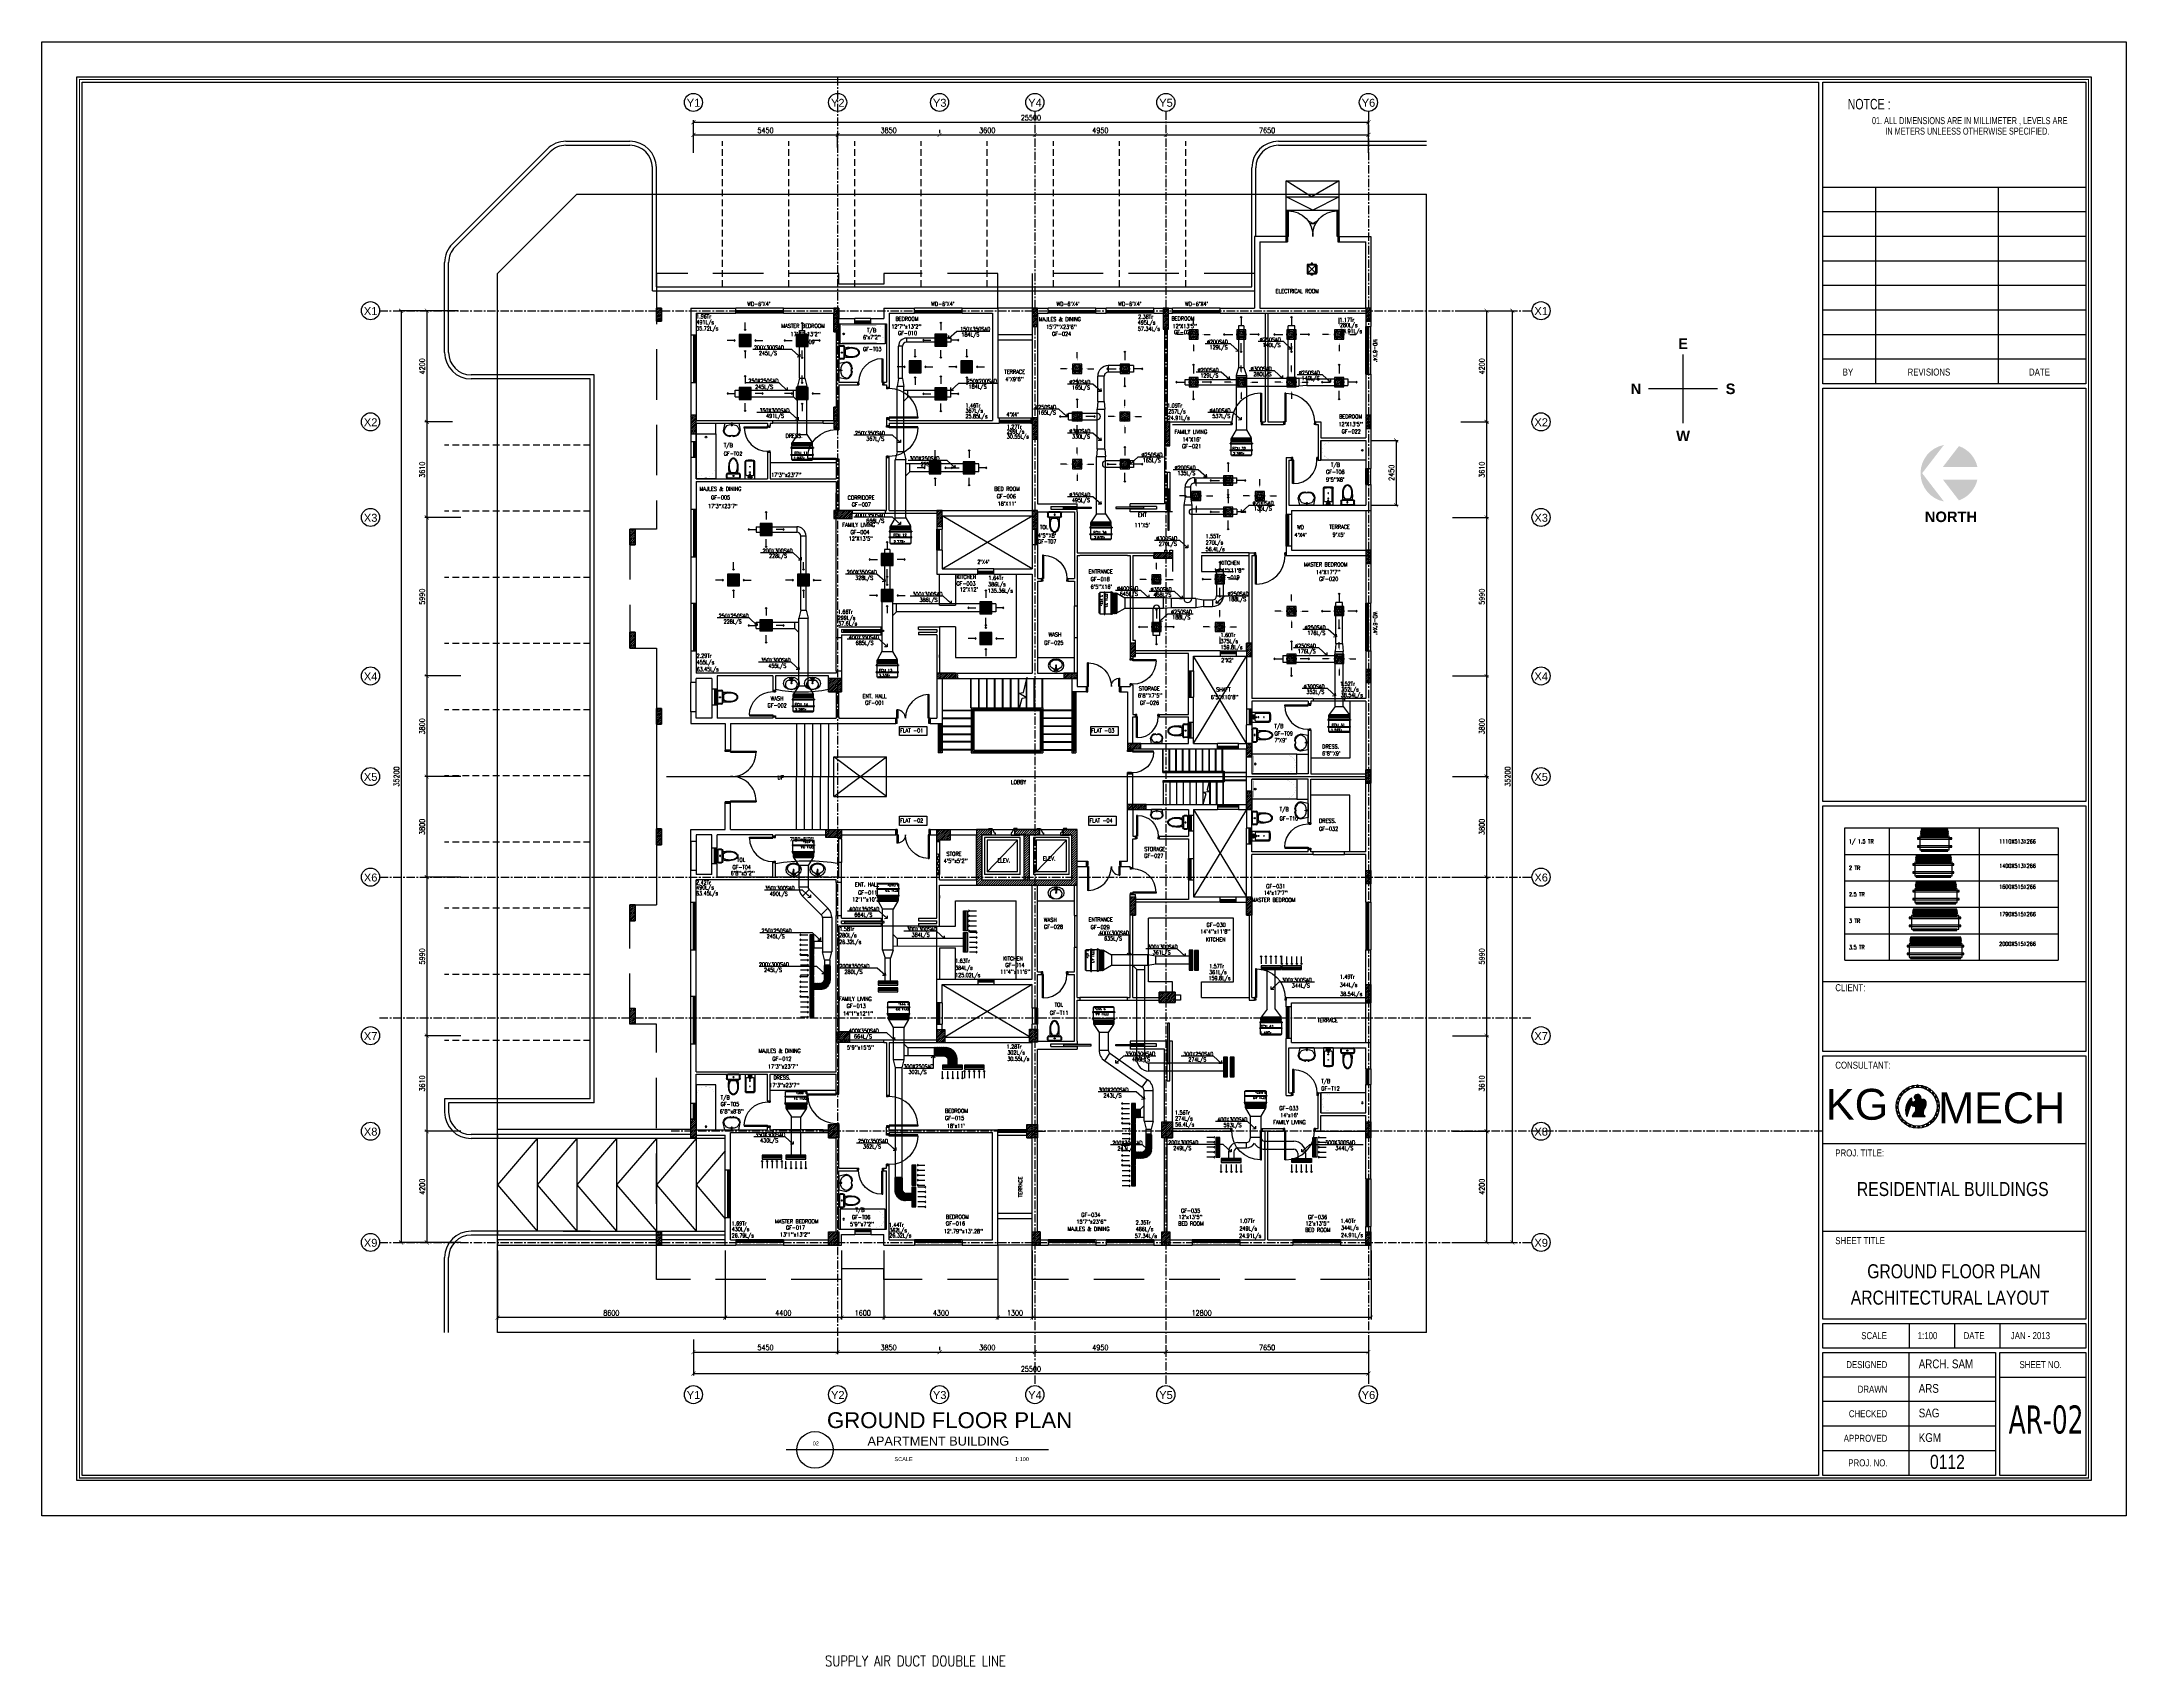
# Model space of a CAD drawing. Header units: millimetres. Extents: x -1288794 to 2153086, y -2701644 to -1428868.
# Drawn here: x 826837 to 905595, y -1525183 to -1463806 of the extents above; entities that cross this region are included whole.
import ezdxf
from ezdxf.enums import TextEntityAlignment as Align

# ---------------------------------------------------------------- set-up
doc = ezdxf.new("R2010")
doc.units = ezdxf.units.MM
doc.header["$LTSCALE"] = 100
doc.header["$PDMODE"] = 34
for name, pattern in [('CENTER', [50.8, 31.75, -6.35, 6.35, -6.35]), ('DASHED', [19.05, 12.7, -6.35]), ('DASHED2', [9.525, 6.35, -3.175]), ('HIDDEN', [9.525, 6.35, -3.175])]:
    doc.linetypes.add(name, pattern=pattern)
for name, color, linetype in [('A-ANNO-DIMS', 1, 'Continuous'), ('A-ANNO-SYMB', 33, 'Continuous'), ('A-ANNO-TEXT', 8, 'Continuous'), ('A-AREA', 8, 'CENTER'), ('A-CAR', 8, 'Continuous'), ('A-DOOR', 4, 'Continuous'), ('A-FLOR-OVHD', 4, 'DASHED2'), ('A-FLOR-PFIX', 8, 'Continuous'), ('A-FLOR-SPCL', 8, 'Continuous'), ('A-FLOR-STRS', 8, 'Continuous'), ('A-GLAZ', 5, 'Continuous'), ('A-GRID', 253, 'CENTER'), ('A-WALL-FULL', 8, 'Continuous'), ('AC- SUIPPOR', 7, 'HIDDEN'), ('AC-HLTEXT', 100, 'Continuous'), ('AC-SAD', 3, 'Continuous'), ('AC-SAD TEXT', 3, 'Continuous'), ('AC-UNIT', 5, 'Continuous'), ('DAIMENTION', 32, 'Continuous'), ('FCU-AC', 160, 'Continuous'), ('HATCH', 251, 'Continuous'), ('L-WALK', 8, 'Continuous'), ('LINE', 1, 'Continuous'), ('LOGO LINE', 7, 'Continuous'), ('LOGO1LINE', 7, 'Continuous'), ('LOGOHATCH02', 8, 'Continuous'), ('RAD RIGHT', 1, 'Continuous'), ('RCD RIGHT', 1, 'Continuous'), ('RET', 1, 'Continuous'), ('RETURN GRILL RIGHT', 1, 'Continuous'), ('S-COL- HACT.', 9, 'Continuous'), ('S-COL.', 8, 'Continuous'), ('SAD RIGHT', 3, 'Continuous'), ('SCD  RIGHT', 3, 'Continuous'), ('sduct', 5, 'Continuous'), ('SUPPLY GRILL RIGHT', 3, 'Continuous'), ('SUPPORT', 30, 'Continuous'), ('TEXT', 4, 'Continuous'), ('TEXTO', 140, 'Continuous'), ('WALL', 42, 'Continuous')]:
    doc.layers.add(name, color=color, linetype=linetype)
doc.styles.add('ISTILO', font='sanss___.ttf', dxfattribs={"width": 0.8, "height": 400})
doc.styles.add('MKL', font='swisse.ttf')
doc.styles.add('ROMAND', font='romand')
doc.styles.add('ROMANS', font='romans.shx', dxfattribs={"width": 0.8})
doc.styles.add('SANSSERIF', font='sas_____.pfb')
doc.styles.add('SANSSERIFBOLD', font='sasb____.pfb')
doc.styles.add('SIMPLEX', font='simplex.shx', dxfattribs={"width": 0.8})
doc.styles.add('STYLUS BT', font='stylu.ttf', dxfattribs={"width": 0.5})
doc.styles.add('TAHOMA', font='tahoma.ttf', dxfattribs={"width": 0.7})
doc.dimstyles.new('100 of DIM2', dxfattribs={"dimscale": 0, "dimtxt": 200, "dimasz": 150, "dimexe": 75, "dimexo": 200, "dimgap": 75, "dimtad": 1, "dimdec": 0, "dimrnd": 5, "dimzin": 0, "dimdsep": 46, "dimtxsty": 'ROMANS', "dimblk": 'ARCHTICK', "dimcen": 100, "dimclrd": 94, "dimclre": 94, "dimclrt": 2, "dimadec": 0, "dimazin": 0, "dimtfac": 1, "dimtdec": 0, "dimtofl": 0, "dimtmove": 2, "dimatfit": 3, "dimldrblk": 'OPEN90', "dimfxl": 75, "dimtolj": 1, "dimtzin": 0, "dimarcsym": 0})
pattern_1 = [(45, (1973413.864, -1109556.65), (-44.1941738, 44.1941738), [])]
pattern_2 = [(45, (1973413.864, -1109556.65), (-35.355339, 35.355339), [])]
pattern_3 = [(45, (1093953.867, -1509993.415), (-35.355339, 35.355339), [])]

# ---------------------------------------------------------------- blocks, each defined once
blk = doc.blocks.new('D-120-R1')
for p, q in [((-80, 1180), (-40, 1180)), ((-80, 1180), (-80, 100)), ((-40, 1180), (-40, 55)), ((-1200, 100), (-1160, 100)), ((-1200, 100), (-1200, 0)), ((-1160, 100), (-1160, 55)), ((-1160, 55), (-1150, 55)), ((-1150, 55), (-1150, 0)), ((-80, 100), (0, 100)), ((-50, 55), (-40, 55)), ((-50, 55), (-50, 0)), ((-50, 0), (0, 0)), ((0, 100), (0, 0)), ((-1200, 0), (-1150, 0))]:
    blk.add_line(p, q)
at = {"linetype": 'Continuous'}
blk.add_arc((-80, 100), 1080, 90, 180, dxfattribs=at)
blk = doc.blocks.new('W-180')
for p, q in [((1800, 100), (0, 100)), ((1800, 0), (0, 0)), ((40, 0), (40, 100)), ((1760, 100), (1760, 0))]:
    blk.add_line(p, q)
at = {"linetype": 'Continuous'}
for p, q in [((1760, 53), (40, 53)), ((1760, 47), (40, 47))]:
    blk.add_line(p, q, dxfattribs=at)
blk = doc.blocks.new('D-200-DOUBLE')
for p, q in [((40, 200), (40, 1170)), ((40, 1170), (80, 1170)), ((80, 200), (80, 1170)), ((1920, 200), (1920, 1170)), ((1920, 1170), (1960, 1170)), ((1960, 200), (1960, 1170)), ((80, 200), (0, 200)), ((0, 200), (0, 0)), ((50, 0), (0, 0)), ((40, 200), (40, 148)), ((40, 148), (50, 148)), ((50, 148), (50, 0)), ((1920, 200), (1960, 200)), ((1950, 148), (1950, 0)), ((1960, 148), (1950, 148)), ((2000, 0), (1950, 0)), ((2000, 200), (1960, 200)), ((1960, 200), (1960, 148)), ((2000, 200), (2000, 0))]:
    blk.add_line(p, q)
at = {"linetype": 'Continuous'}
for centre, start, end in [((73, 242), 357.43139, 89.5378), ((1927, 242), 90.4622, 182.56861)]:
    blk.add_arc(centre, 928, start, end, dxfattribs=at)
blk = doc.blocks.new('D-100-R1')
for p, q in [((-80, 980), (-80, 100)), ((-80, 980), (-40, 980)), ((-40, 980), (-40, 55)), ((-1000, 100), (-1000, 0)), ((-1000, 100), (-960, 100)), ((-960, 100), (-960, 55)), ((-960, 55), (-950, 55)), ((-950, 55), (-950, 0)), ((-80, 100), (0, 100)), ((-50, 55), (-50, 0)), ((-50, 55), (-40, 55)), ((-50, 0), (0, 0)), ((0, 100), (0, 0)), ((-1000, 0), (-950, 0))]:
    blk.add_line(p, q)
at = {"linetype": 'Continuous'}
blk.add_arc((-80, 100), 880, 90, 180, dxfattribs=at)
blk = doc.blocks.new('WC-1')
for p, q in [((-210, 0), (210, 0)), ((-260, -160), (-260, -50)), ((-235, -160), (-235, -50)), ((-210, -25), (210, -25)), ((210, -185), (-210, -185)), ((210, -210), (-210, -210)), ((91, -223), (-91, -223)), ((86, -235), (-86, -235)), ((235, -50), (235, -160)), ((260, -50), (260, -160))]:
    blk.add_line(p, q)
for radius in [22.1, 17.1]:
    blk.add_circle((-6, -107), radius)
for centre, radius, start, end in [((-210, -50), 50, 90, 180), ((-210, -160), 50, 180, 270), ((-210, -50), 25, 90, 180), ((-210, -160), 25, 180, 270), ((722, -383), 904, 168.95288, 184.06317), ((352, -470), 532, 177.55413, 180), ((352, -470), 532, 180, 193.52342), ((352, -470), 520, 166.47658, 180), ((352, -470), 520, 180, 193.52342), ((178, -512), 353, 193.52342, 210.14139), ((352, -470), 507, 166.47658, 180), ((352, -470), 507, 180, 193.52342), ((178, -428), 341, 149.85861, 166.47658), ((178, -512), 341, 193.52342, 210.14139), ((178, -428), 328, 149.85861, 166.47658), ((178, -512), 328, 193.52342, 210.14139), ((69, -575), 226, 210.14139, 234.49716), ((69, -365), 214, 138.41516, 149.85861), ((69, -575), 214, 210.14139, 234.49716), ((69, -365), 201, 139.99435, 149.85861), ((69, -575), 201, 210.14139, 234.49716), ((0, -672), 108, 234.49716, 270), ((0, -672), 95.9, 234.49716, 270), ((0, -672), 83.4, 234.49716, 270), ((0, -672), 83.4, 270, 305.50284), ((0, -672), 95.9, 270, 305.50284), ((0, -672), 108, 270, 305.50284), ((-69, -575), 201, 305.50284, 329.85861), ((-69, -575), 214, 305.50284, 329.85861), ((-69, -575), 226, 305.50284, 329.85861), ((-69, -365), 201, 30.14139, 40.00565), ((-69, -365), 214, 30.14139, 41.58484), ((-178, -428), 328, 13.52342, 30.14139), ((-178, -512), 328, 329.85861, 346.47658), ((-178, -428), 341, 13.52342, 30.14139), ((-178, -512), 341, 329.85861, 346.47658), ((-178, -512), 353, 329.85861, 346.47658), ((-352, -470), 507, 360, 13.52342), ((-352, -470), 507, 346.47658, 360), ((-352, -470), 520, 360, 13.52342), ((-352, -470), 520, 346.47658, 360), ((-352, -470), 532, 346.47658, 360), ((-352, -470), 532, 360, 2.44587), ((210, -50), 50, 360, 90), ((210, -50), 25, 360, 90), ((210, -160), 25, 270, 360), ((210, -160), 50, 270, 360)]:
    blk.add_arc(centre, radius, start, end)
at = {"linetype": 'Continuous', "ltscale": 50}
blk.add_arc((-722, -383), 904, 355.93683, 11.04712, dxfattribs=at)
blk = doc.blocks.new('W-60')
for p, q in [((600, 100), (0, 100)), ((600, 0), (0, 0)), ((40, 0), (40, 100)), ((560, 100), (560, 0))]:
    blk.add_line(p, q)
at = {"linetype": 'Continuous'}
for p, q in [((560, 53), (40, 53)), ((560, 47), (40, 47))]:
    blk.add_line(p, q, dxfattribs=at)
blk = doc.blocks.new('BIDET-1')
for p, q in [((175, 0), (-175, 0)), ((-185, -10), (-185, -649)), ((-150, -155), (-150, -649)), ((-15, -125), (-120, -125)), ((-39, -59), (-69, -59)), ((-54, -44), (-54, -74)), ((-15, -54), (-15, -174)), ((12, -250), (-12, -250)), ((-9, -259), (9, -241)), ((-9, -241), (9, -259)), ((0, -238), (0, -262)), ((15, -54), (15, -174)), ((120, -125), (15, -125)), ((39, -59), (69, -59)), ((54, -44), (54, -74)), ((150, -155), (150, -649)), ((185, -10), (185, -649))]:
    blk.add_line(p, q)
for centre, radius in [((-54, -59), 25), ((-54, -59), 20), ((-54, -59), 15.2), ((-54, -59), 10.2), ((0, -250), 17.5), ((0, -250), 12.5), ((0, -457), 12.5), ((0, -457), 10), ((54, -59), 20), ((54, -59), 15.2), ((54, -59), 10.2)]:
    blk.add_circle(centre, radius)
for centre, radius, start, end in [((-175, -10), 10, 90, 180), ((175, -10), 10, 0, 90), ((-140, -649), 45, 180, 265.20622), ((-120, -155), 30, 90, 180), ((-140, -649), 10, 180, 265.20622), ((0, 1020), 1720, 265.20622, 274.79378), ((0, 1020), 1685, 265.20622, 274.79378), ((0, -54), 20, 318.59038, 221.40962), ((0, -54), 15, 0, 180), ((0, -174), 15, 180, 0), ((120, -155), 30, 0, 90), ((140, -649), 10, 274.79378, 0), ((140, -649), 45, 274.79378, 0)]:
    blk.add_arc(centre, radius, start, end)
blk = doc.blocks.new('LAV-4')
for p, q in [((-266, 0), (-322, -283)), ((-266, 0), (268, 0)), ((268, 0), (324, -280)), ((-48, -500), (-75, -500)), ((75, -500), (50, -500))]:
    blk.add_line(p, q)
for points in [[(-25, 0), (-25, -18), (25, -18), (25, 0)], [(-9, -20), (-9, -57), (8, -57), (8, -20)]]:
    blk.add_lwpolyline(points, close=True)
blk.add_circle((0, -91), 15.4)
for centre, radius, start, end in [((-75, -250), 250, 187.67842, 270), ((74, -366), 375, 135.33332, 167.14321), ((-75, -250), 220, 188.58141, 289.95234), ((0, -539), 477, 66.12608, 113.87396), ((1, -527), 55.9, 28.78265, 151.21735), ((75, -250), 220, 250.0878, 350.85148), ((50, -499), 0, 238.18833, 0), ((75, -250), 250, 270, 353.01209), ((-74, -366), 375, 12.51988, 44.66672)]:
    blk.add_arc(centre, radius, start, end)
blk = doc.blocks.new('BT-2')
blk.add_lwpolyline([(0, 750), (1700, 750), (1700, 0), (0, 0)], close=True)
at = {"const_width": 2}
blk.add_lwpolyline([(60, 690), (1340, 690, -0.414214), (1640, 390), (1640, 360, -0.414214), (1340, 60), (60, 60)], format="xyb", close=True, dxfattribs=at)
blk.add_circle((125, 375), 31.9)
blk = doc.blocks.new('W-80')
for p, q in [((800, 100), (0, 100)), ((800, 0), (0, 0)), ((40, 0), (40, 100)), ((760, 100), (760, 0))]:
    blk.add_line(p, q)
at = {"linetype": 'Continuous'}
for p, q in [((760, 53), (40, 53)), ((760, 47), (40, 47))]:
    blk.add_line(p, q, dxfattribs=at)
blk = doc.blocks.new('D-130-R')
for p, q in [((1220, 200), (1220, 1100)), ((1220, 1100), (1260, 1100)), ((1260, 200), (1260, 1100)), ((0, 0), (0, 200)), ((80, 200), (0, 200)), ((50, 0), (0, 0)), ((80, 520), (40, 520)), ((40, 200), (40, 520)), ((40, 150), (40, 200)), ((50, 150), (40, 150)), ((50, 0), (50, 150)), ((80, 200), (80, 520)), ((1300, 200), (1220, 200)), ((1260, 150), (1250, 150)), ((1250, 0), (1250, 150)), ((1300, 0), (1250, 0)), ((1260, 150), (1260, 200)), ((1300, 0), (1300, 200))]:
    blk.add_line(p, q)
for centre, radius, start, end in [((1260, 200), 900, 92.54732, 180), ((40, 200), 320, 0, 82.81924)]:
    blk.add_arc(centre, radius, start, end)
blk = doc.blocks.new('W-120')
for p, q in [((1200, 100), (0, 100)), ((1200, 0), (0, 0)), ((40, 0), (40, 100)), ((1160, 100), (1160, 0))]:
    blk.add_line(p, q)
at = {"linetype": 'Continuous'}
for p, q in [((1160, 53), (40, 53)), ((1160, 47), (40, 47))]:
    blk.add_line(p, q, dxfattribs=at)
blk = doc.blocks.new('D-90-R1')
for p, q in [((-80, 880), (-40, 880)), ((-80, 880), (-80, 100)), ((-40, 880), (-40, 55)), ((-900, 100), (-860, 100)), ((-900, 100), (-900, 0)), ((-860, 100), (-860, 55)), ((-860, 55), (-850, 55)), ((-850, 55), (-850, 0)), ((-80, 100), (0, 100)), ((-50, 55), (-40, 55)), ((-50, 55), (-50, 0)), ((-50, 0), (0, 0)), ((0, 100), (0, 0)), ((-900, 0), (-850, 0))]:
    blk.add_line(p, q)
at = {"linetype": 'Continuous'}
blk.add_arc((-80, 100), 780, 90, 180, dxfattribs=at)
blk = doc.blocks.new('W-100')
for p, q in [((1000, 100), (0, 100)), ((1000, 0), (0, 0)), ((40, 0), (40, 100)), ((960, 100), (960, 0))]:
    blk.add_line(p, q)
at = {"linetype": 'Continuous'}
for p, q in [((960, 53), (40, 53)), ((960, 47), (40, 47))]:
    blk.add_line(p, q, dxfattribs=at)
blk = doc.blocks.new('D-90-R')
for p, q in [((-80, 980), (-40, 980)), ((-80, 980), (-80, 200)), ((-40, 980), (-40, 155)), ((-900, 200), (-860, 200)), ((-900, 200), (-900, 0)), ((-860, 200), (-860, 155)), ((-860, 155), (-850, 155)), ((-850, 155), (-850, 0)), ((-80, 200), (0, 200)), ((-50, 155), (-40, 155)), ((-50, 155), (-50, 0)), ((-50, 0), (0, 0)), ((0, 200), (0, 0)), ((-900, 0), (-850, 0))]:
    blk.add_line(p, q)
at = {"linetype": 'Continuous'}
blk.add_arc((-80, 200), 780, 90, 180, dxfattribs=at)
blk = doc.blocks.new('LAV-2')
for p, q in [((-102, 330), (-23, 330)), ((-21, 393), (-55, 399)), ((-21, 369), (-55, 363)), ((-24, 385), (-49, 381)), ((-24, 377), (-49, 381)), ((-25, 381), (-13, 258)), ((-19, 381), (17, 381)), ((-1, 363), (-1, 399)), ((23, 381), (11, 257)), ((53, 399), (20, 393)), ((53, 363), (20, 369)), ((21, 329), (101, 329)), ((47, 381), (23, 385)), ((47, 381), (23, 376))]:
    blk.add_line(p, q)
for centre, radius in [((-1, 381), 24), ((-1, 381), 18), ((-1, 209), 18), ((-1, 209), 13.2)]:
    blk.add_circle(centre, radius)
blk.add_arc((-1, 257), 12, 179.80529, 359.80529)
for centre, major_axis, ratio in [((-1, 202), (-300, 1), 0.8), ((53, 381), (0.1, 18), 0.333333)]:
    blk.add_ellipse(centre, major_axis=major_axis, ratio=ratio)
blk.add_ellipse((-1, 166), major_axis=(-228, 1), ratio=0.8, start_param=5.174, end_param=10.533963)
at = {"extrusion": (0, 0, -1)}
blk.add_ellipse((-55, 381), major_axis=(0.1, 18), ratio=0.333333, dxfattribs=at)
for points, knots in [([(-55, 365), (-55, 366), (-55, 366), (-55, 366), (-55, 366), (-56, 367), (-56, 368), (-57, 370), (-57, 371), (-58, 374), (-58, 375), (-58, 379), (-58, 381), (-58, 386), (-58, 388), (-57, 392), (-57, 393), (-56, 394), (-56, 395), (-55, 396), (-55, 396), (-55, 396), (-55, 397), (-55, 397)], [3.378318, 3.378318, 3.378318, 3.378318, 3.519844, 3.519844, 3.66137, 3.66137, 3.925951, 3.925951, 4.190531, 4.190531, 4.455112, 4.455112, 4.86737, 4.86737, 5.279628, 5.279628, 5.565785, 5.565785, 5.785568, 5.785568, 5.957, 5.957, 6.04646, 6.04646, 6.04646, 6.04646]), ([(-55, 397), (-55, 397), (-54, 396), (-54, 396), (-54, 396), (-53, 395), (-53, 394), (-52, 392), (-52, 391), (-52, 388), (-51, 387), (-51, 383), (-51, 381), (-51, 376), (-52, 374), (-52, 370), (-53, 369), (-53, 368), (-54, 367), (-54, 366), (-54, 366), (-55, 366), (-55, 365), (-55, 365)], [0.236726, 0.236726, 0.236726, 0.236726, 0.378252, 0.378252, 0.519778, 0.519778, 0.784358, 0.784358, 1.048939, 1.048939, 1.313519, 1.313519, 1.725777, 1.725777, 2.138035, 2.138035, 2.424192, 2.424192, 2.643976, 2.643976, 2.815407, 2.815407, 2.904867, 2.904867, 2.904867, 2.904867]), ([(53, 396), (53, 396), (53, 396), (53, 396), (53, 395), (52, 394), (52, 394), (51, 392), (51, 390), (50, 388), (50, 386), (50, 383), (50, 380), (50, 376), (50, 373), (51, 370), (51, 369), (52, 367), (52, 367), (53, 366), (53, 365), (53, 365), (53, 365), (53, 365)], [0.236726, 0.236726, 0.236726, 0.236726, 0.378252, 0.378252, 0.519778, 0.519778, 0.784358, 0.784358, 1.048939, 1.048939, 1.313519, 1.313519, 1.725777, 1.725777, 2.138035, 2.138035, 2.424192, 2.424192, 2.643976, 2.643976, 2.815407, 2.815407, 2.904867, 2.904867, 2.904867, 2.904867]), ([(53, 365), (53, 365), (53, 365), (54, 366), (54, 366), (55, 367), (55, 368), (56, 370), (56, 371), (56, 373), (57, 375), (57, 379), (57, 381), (57, 386), (56, 388), (56, 391), (55, 392), (55, 394), (54, 395), (54, 396), (54, 396), (54, 396), (53, 396), (53, 396)], [3.378318, 3.378318, 3.378318, 3.378318, 3.519844, 3.519844, 3.66137, 3.66137, 3.925951, 3.925951, 4.190531, 4.190531, 4.455112, 4.455112, 4.86737, 4.86737, 5.279628, 5.279628, 5.565785, 5.565785, 5.785568, 5.785568, 5.957, 5.957, 6.04646, 6.04646, 6.04646, 6.04646])]:
    blk.add_open_spline(points, degree=3, knots=knots)
blk = doc.blocks.new('_ArchTick')
at = {"color": 0, "linetype": 'ByBlock', "const_width": 0.15}
blk.add_lwpolyline([(-0.5, -0.5), (0.5, 0.5)], dxfattribs=at)
blk = doc.blocks.new('*D290')
at = {"layer": 'A-ANNO-DIMS', "color": 94, "lineweight": -2, "ltscale": 3, "transparency": 16777216}
for p, q in [((860759, -1467131), (860759, -1467256)), ((864359, -1467131), (864359, -1467256)), ((860759, -1467331), (864359, -1467331))]:
    blk.add_line(p, q, dxfattribs=at)
at = {"layer": 'Defpoints', "color": 0, "ltscale": 3, "transparency": 16777216}
for p in [(860759, -1467331), (864359, -1467331), (864359, -1467331)]:
    blk.add_point(p, dxfattribs=at)
at = {"layer": 'A-ANNO-DIMS', "color": 94, "lineweight": -2, "ltscale": 3, "transparency": 16777216, "xscale": 150, "yscale": 150, "zscale": 150, "rotation": 180}
blk.add_blockref('_ArchTick', (860759, -1467331), dxfattribs=at)
at = {"layer": 'A-ANNO-DIMS', "color": 94, "lineweight": -2, "ltscale": 3, "transparency": 16777216, "xscale": 150, "yscale": 150, "zscale": 150}
blk.add_blockref('_ArchTick', (864359, -1467331), dxfattribs=at)
at = {"layer": 'A-ANNO-DIMS', "color": 2, "ltscale": 3, "transparency": 16777216, "insert": (862559, -1467156), "char_height": 200, "attachment_point": 5, "style": 'ROMANS'}
blk.add_mtext('\\A1;3600', dxfattribs=at)
blk = doc.blocks.new('_Open90')
at = {"color": 0, "linetype": 'ByBlock', "lineweight": -2}
for p, q in [((0, 0), (-1, 0)), ((-0.5, 0.5), (0, 0)), ((0, 0), (-0.5, -0.5))]:
    blk.add_line(p, q, dxfattribs=at)
blk = doc.blocks.new('*D291')
at = {"layer": 'A-ANNO-DIMS', "color": 94, "lineweight": -2, "ltscale": 3, "transparency": 16777216}
for p, q in [((869309, -1467131), (869309, -1467256)), ((876959, -1467131), (876959, -1467256)), ((869309, -1467331), (876959, -1467331))]:
    blk.add_line(p, q, dxfattribs=at)
at = {"layer": 'Defpoints', "color": 0, "ltscale": 3, "transparency": 16777216}
for p in [(869309, -1467331), (876959, -1467331), (876959, -1467331)]:
    blk.add_point(p, dxfattribs=at)
at = {"layer": 'A-ANNO-DIMS', "color": 94, "lineweight": -2, "ltscale": 3, "transparency": 16777216, "xscale": 150, "yscale": 150, "zscale": 150, "rotation": 180}
blk.add_blockref('_ArchTick', (869309, -1467331), dxfattribs=at)
at = {"layer": 'A-ANNO-DIMS', "color": 94, "lineweight": -2, "ltscale": 3, "transparency": 16777216, "xscale": 150, "yscale": 150, "zscale": 150}
blk.add_blockref('_ArchTick', (876959, -1467331), dxfattribs=at)
at = {"layer": 'A-ANNO-DIMS', "color": 2, "ltscale": 3, "transparency": 16777216, "insert": (873134, -1467156), "char_height": 200, "attachment_point": 5, "style": 'ROMANS'}
blk.add_mtext('\\A1;7650', dxfattribs=at)
blk = doc.blocks.new('*D262')
at = {"layer": 'A-ANNO-DIMS', "color": 94, "lineweight": -2, "ltscale": 3, "transparency": 16777216}
for p, q in [((851459, -1467807), (851459, -1467256)), ((856909, -1467807), (856909, -1467256)), ((851459, -1467331), (856909, -1467331))]:
    blk.add_line(p, q, dxfattribs=at)
at = {"layer": 'Defpoints', "color": 0, "ltscale": 3, "transparency": 16777216}
for p in [(851459, -1468007), (856909, -1467331), (856909, -1468007)]:
    blk.add_point(p, dxfattribs=at)
at = {"layer": 'A-ANNO-DIMS', "color": 94, "lineweight": -2, "ltscale": 3, "transparency": 16777216, "xscale": 150, "yscale": 150, "zscale": 150, "rotation": 180}
blk.add_blockref('_ArchTick', (851459, -1467331), dxfattribs=at)
at = {"layer": 'A-ANNO-DIMS', "color": 94, "lineweight": -2, "ltscale": 3, "transparency": 16777216, "xscale": 150, "yscale": 150, "zscale": 150}
blk.add_blockref('_ArchTick', (856909, -1467331), dxfattribs=at)
at = {"layer": 'A-ANNO-DIMS', "color": 2, "ltscale": 3, "transparency": 16777216, "insert": (854184, -1467156), "char_height": 200, "attachment_point": 5, "style": 'ROMANS'}
blk.add_mtext('\\A1;5450', dxfattribs=at)
blk = doc.blocks.new('*D263')
at = {"layer": 'A-ANNO-DIMS', "color": 94, "lineweight": -2, "ltscale": 3, "transparency": 16777216}
for p, q in [((856909, -1467807), (856909, -1467256)), ((860759, -1467131), (860759, -1467256)), ((856909, -1467331), (860759, -1467331))]:
    blk.add_line(p, q, dxfattribs=at)
at = {"layer": 'Defpoints', "color": 0, "ltscale": 3, "transparency": 16777216}
for p in [(856909, -1468007), (860759, -1467331), (860759, -1467331)]:
    blk.add_point(p, dxfattribs=at)
at = {"layer": 'A-ANNO-DIMS', "color": 94, "lineweight": -2, "ltscale": 3, "transparency": 16777216, "xscale": 150, "yscale": 150, "zscale": 150, "rotation": 180}
blk.add_blockref('_ArchTick', (856909, -1467331), dxfattribs=at)
at = {"layer": 'A-ANNO-DIMS', "color": 94, "lineweight": -2, "ltscale": 3, "transparency": 16777216, "xscale": 150, "yscale": 150, "zscale": 150}
blk.add_blockref('_ArchTick', (860759, -1467331), dxfattribs=at)
at = {"layer": 'A-ANNO-DIMS', "color": 2, "ltscale": 3, "transparency": 16777216, "insert": (858834, -1467156), "char_height": 200, "attachment_point": 5, "style": 'ROMANS'}
blk.add_mtext('\\A1;3850', dxfattribs=at)
blk = doc.blocks.new('*D264')
at = {"layer": 'A-ANNO-DIMS', "color": 94, "lineweight": -2, "ltscale": 3, "transparency": 16777216}
for p, q in [((864359, -1467131), (864359, -1467256)), ((869309, -1467131), (869309, -1467256)), ((864359, -1467331), (869309, -1467331))]:
    blk.add_line(p, q, dxfattribs=at)
at = {"layer": 'Defpoints', "color": 0, "ltscale": 3, "transparency": 16777216}
for p in [(864359, -1467331), (869309, -1467331), (869309, -1467331)]:
    blk.add_point(p, dxfattribs=at)
at = {"layer": 'A-ANNO-DIMS', "color": 94, "lineweight": -2, "ltscale": 3, "transparency": 16777216, "xscale": 150, "yscale": 150, "zscale": 150, "rotation": 180}
blk.add_blockref('_ArchTick', (864359, -1467331), dxfattribs=at)
at = {"layer": 'A-ANNO-DIMS', "color": 94, "lineweight": -2, "ltscale": 3, "transparency": 16777216, "xscale": 150, "yscale": 150, "zscale": 150}
blk.add_blockref('_ArchTick', (869309, -1467331), dxfattribs=at)
at = {"layer": 'A-ANNO-DIMS', "color": 2, "ltscale": 3, "transparency": 16777216, "insert": (866834, -1467156), "char_height": 200, "attachment_point": 5, "style": 'ROMANS'}
blk.add_mtext('\\A1;4950', dxfattribs=at)
blk = doc.blocks.new('*D265')
at = {"layer": 'A-ANNO-DIMS', "color": 94, "lineweight": -2, "ltscale": 3, "transparency": 16777216}
for p, q in [((851459, -1468002), (851459, -1466776)), ((851459, -1466851), (876959, -1466851)), ((876959, -1468002), (876959, -1466776))]:
    blk.add_line(p, q, dxfattribs=at)
at = {"layer": 'Defpoints', "color": 0, "ltscale": 3, "transparency": 16777216}
for p in [(876959, -1466851), (851459, -1468202), (876959, -1468202)]:
    blk.add_point(p, dxfattribs=at)
at = {"layer": 'A-ANNO-DIMS', "color": 94, "lineweight": -2, "ltscale": 3, "transparency": 16777216, "xscale": 150, "yscale": 150, "zscale": 150, "rotation": 180}
blk.add_blockref('_ArchTick', (851459, -1466851), dxfattribs=at)
at = {"layer": 'A-ANNO-DIMS', "color": 94, "lineweight": -2, "ltscale": 3, "transparency": 16777216, "xscale": 150, "yscale": 150, "zscale": 150}
blk.add_blockref('_ArchTick', (876959, -1466851), dxfattribs=at)
at = {"layer": 'A-ANNO-DIMS', "color": 2, "ltscale": 3, "transparency": 16777216, "insert": (864209, -1466676), "char_height": 200, "attachment_point": 5, "style": 'ROMANS'}
blk.add_mtext('\\A1;25500', dxfattribs=at)
blk = doc.blocks.new('*D266')
at = {"layer": 'A-ANNO-DIMS', "color": 94, "lineweight": -2, "ltscale": 3, "transparency": 16777216}
for p, q in [((880242, -1473969), (882472, -1473969)), ((882397, -1473969), (882397, -1509169)), ((880242, -1509169), (882472, -1509169))]:
    blk.add_line(p, q, dxfattribs=at)
at = {"layer": 'Defpoints', "color": 0, "ltscale": 3, "transparency": 16777216}
for p in [(880042, -1473969), (880042, -1509169), (882397, -1509169)]:
    blk.add_point(p, dxfattribs=at)
at = {"layer": 'A-ANNO-DIMS', "color": 94, "lineweight": -2, "ltscale": 3, "transparency": 16777216, "xscale": 150, "yscale": 150, "zscale": 150}
for p, rotation in [((882397, -1473969), 90), ((882397, -1509169), 270)]:
    blk.add_blockref('_ArchTick', p, dxfattribs=dict(at, rotation=rotation))
at = {"layer": 'A-ANNO-DIMS', "color": 2, "ltscale": 3, "transparency": 16777216, "insert": (882222, -1491569), "char_height": 200, "attachment_point": 5, "rotation": 90, "style": 'ROMANS'}
blk.add_mtext('\\A1;35200', dxfattribs=at)
blk = doc.blocks.new('*D267')
at = {"layer": 'A-ANNO-DIMS', "color": 94, "lineweight": -2, "ltscale": 3, "transparency": 16777216}
for p, q in [((880447, -1473969), (881499, -1473969)), ((881424, -1473969), (881424, -1478169)), ((880447, -1478169), (881499, -1478169))]:
    blk.add_line(p, q, dxfattribs=at)
at = {"layer": 'Defpoints', "color": 0, "ltscale": 3, "transparency": 16777216}
for p in [(880247, -1473969), (880247, -1478169), (881424, -1478169)]:
    blk.add_point(p, dxfattribs=at)
at = {"layer": 'A-ANNO-DIMS', "color": 94, "lineweight": -2, "ltscale": 3, "transparency": 16777216, "xscale": 150, "yscale": 150, "zscale": 150}
for p, rotation in [((881424, -1473969), 90), ((881424, -1478169), 270)]:
    blk.add_blockref('_ArchTick', p, dxfattribs=dict(at, rotation=rotation))
at = {"layer": 'A-ANNO-DIMS', "color": 2, "ltscale": 3, "transparency": 16777216, "insert": (881249, -1476069), "char_height": 200, "attachment_point": 5, "rotation": 90, "style": 'ROMANS'}
blk.add_mtext('\\A1;4200', dxfattribs=at)
blk = doc.blocks.new('*D268')
at = {"layer": 'A-ANNO-DIMS', "color": 94, "lineweight": -2, "ltscale": 3, "transparency": 16777216}
for p, q in [((880447, -1478169), (881499, -1478169)), ((881424, -1478169), (881424, -1481779)), ((880133, -1481779), (881499, -1481779))]:
    blk.add_line(p, q, dxfattribs=at)
at = {"layer": 'Defpoints', "color": 0, "ltscale": 3, "transparency": 16777216}
for p in [(880247, -1478169), (879933, -1481779), (881424, -1481779)]:
    blk.add_point(p, dxfattribs=at)
at = {"layer": 'A-ANNO-DIMS', "color": 94, "lineweight": -2, "ltscale": 3, "transparency": 16777216, "xscale": 150, "yscale": 150, "zscale": 150}
for p, rotation in [((881424, -1478169), 90), ((881424, -1481779), 270)]:
    blk.add_blockref('_ArchTick', p, dxfattribs=dict(at, rotation=rotation))
at = {"layer": 'A-ANNO-DIMS', "color": 2, "ltscale": 3, "transparency": 16777216, "insert": (881249, -1479974), "char_height": 200, "attachment_point": 5, "rotation": 90, "style": 'ROMANS'}
blk.add_mtext('\\A1;3610', dxfattribs=at)
blk = doc.blocks.new('*D269')
at = {"layer": 'A-ANNO-DIMS', "color": 94, "lineweight": -2, "ltscale": 3, "transparency": 16777216}
for p, q in [((880133, -1481779), (881499, -1481779)), ((881424, -1481779), (881424, -1487769)), ((880133, -1487769), (881499, -1487769))]:
    blk.add_line(p, q, dxfattribs=at)
at = {"layer": 'Defpoints', "color": 0, "ltscale": 3, "transparency": 16777216}
for p in [(879933, -1481779), (879933, -1487769), (881424, -1487769)]:
    blk.add_point(p, dxfattribs=at)
at = {"layer": 'A-ANNO-DIMS', "color": 94, "lineweight": -2, "ltscale": 3, "transparency": 16777216, "xscale": 150, "yscale": 150, "zscale": 150}
for p, rotation in [((881424, -1481779), 90), ((881424, -1487769), 270)]:
    blk.add_blockref('_ArchTick', p, dxfattribs=dict(at, rotation=rotation))
at = {"layer": 'A-ANNO-DIMS', "color": 2, "ltscale": 3, "transparency": 16777216, "insert": (881249, -1484774), "char_height": 200, "attachment_point": 5, "rotation": 90, "style": 'ROMANS'}
blk.add_mtext('\\A1;5990', dxfattribs=at)
blk = doc.blocks.new('*D270')
at = {"layer": 'A-ANNO-DIMS', "color": 94, "lineweight": -2, "ltscale": 3, "transparency": 16777216}
for p, q in [((880133, -1487769), (881499, -1487769)), ((881424, -1487769), (881424, -1491569)), ((880133, -1491569), (881499, -1491569))]:
    blk.add_line(p, q, dxfattribs=at)
at = {"layer": 'Defpoints', "color": 0, "ltscale": 3, "transparency": 16777216}
for p in [(879933, -1487769), (879933, -1491569), (881424, -1491569)]:
    blk.add_point(p, dxfattribs=at)
at = {"layer": 'A-ANNO-DIMS', "color": 94, "lineweight": -2, "ltscale": 3, "transparency": 16777216, "xscale": 150, "yscale": 150, "zscale": 150}
for p, rotation in [((881424, -1487769), 90), ((881424, -1491569), 270)]:
    blk.add_blockref('_ArchTick', p, dxfattribs=dict(at, rotation=rotation))
at = {"layer": 'A-ANNO-DIMS', "color": 2, "ltscale": 3, "transparency": 16777216, "insert": (881249, -1489669), "char_height": 200, "attachment_point": 5, "rotation": 90, "style": 'ROMANS'}
blk.add_mtext('\\A1;3800', dxfattribs=at)
blk = doc.blocks.new('*D271')
at = {"layer": 'A-ANNO-DIMS', "color": 94, "lineweight": -2, "ltscale": 3, "transparency": 16777216}
for p, q in [((880133, -1491569), (881499, -1491569)), ((881424, -1491569), (881424, -1495369)), ((880133, -1495369), (881499, -1495369))]:
    blk.add_line(p, q, dxfattribs=at)
at = {"layer": 'Defpoints', "color": 0, "ltscale": 3, "transparency": 16777216}
for p in [(879933, -1491569), (879933, -1495369), (881424, -1495369)]:
    blk.add_point(p, dxfattribs=at)
at = {"layer": 'A-ANNO-DIMS', "color": 94, "lineweight": -2, "ltscale": 3, "transparency": 16777216, "xscale": 150, "yscale": 150, "zscale": 150}
for p, rotation in [((881424, -1491569), 90), ((881424, -1495369), 270)]:
    blk.add_blockref('_ArchTick', p, dxfattribs=dict(at, rotation=rotation))
at = {"layer": 'A-ANNO-DIMS', "color": 2, "ltscale": 3, "transparency": 16777216, "insert": (881249, -1493469), "char_height": 200, "attachment_point": 5, "rotation": 90, "style": 'ROMANS'}
blk.add_mtext('\\A1;3800', dxfattribs=at)
blk = doc.blocks.new('*D272')
at = {"layer": 'A-ANNO-DIMS', "color": 94, "lineweight": -2, "ltscale": 3, "transparency": 16777216}
for p, q in [((880133, -1495369), (881499, -1495369)), ((881424, -1495369), (881424, -1501359)), ((880133, -1501359), (881499, -1501359))]:
    blk.add_line(p, q, dxfattribs=at)
at = {"layer": 'Defpoints', "color": 0, "ltscale": 3, "transparency": 16777216}
for p in [(879933, -1495369), (879933, -1501359), (881424, -1501359)]:
    blk.add_point(p, dxfattribs=at)
at = {"layer": 'A-ANNO-DIMS', "color": 94, "lineweight": -2, "ltscale": 3, "transparency": 16777216, "xscale": 150, "yscale": 150, "zscale": 150}
for p, rotation in [((881424, -1495369), 90), ((881424, -1501359), 270)]:
    blk.add_blockref('_ArchTick', p, dxfattribs=dict(at, rotation=rotation))
at = {"layer": 'A-ANNO-DIMS', "color": 2, "ltscale": 3, "transparency": 16777216, "insert": (881249, -1498364), "char_height": 200, "attachment_point": 5, "rotation": 90, "style": 'ROMANS'}
blk.add_mtext('\\A1;5990', dxfattribs=at)
blk = doc.blocks.new('*D273')
at = {"layer": 'A-ANNO-DIMS', "color": 94, "lineweight": -2, "ltscale": 3, "transparency": 16777216}
for p, q in [((880133, -1501359), (881499, -1501359)), ((881424, -1501359), (881424, -1504969)), ((880133, -1504969), (881499, -1504969))]:
    blk.add_line(p, q, dxfattribs=at)
at = {"layer": 'Defpoints', "color": 0, "ltscale": 3, "transparency": 16777216}
for p in [(879933, -1501359), (879933, -1504969), (881424, -1504969)]:
    blk.add_point(p, dxfattribs=at)
at = {"layer": 'A-ANNO-DIMS', "color": 94, "lineweight": -2, "ltscale": 3, "transparency": 16777216, "xscale": 150, "yscale": 150, "zscale": 150}
for p, rotation in [((881424, -1501359), 90), ((881424, -1504969), 270)]:
    blk.add_blockref('_ArchTick', p, dxfattribs=dict(at, rotation=rotation))
at = {"layer": 'A-ANNO-DIMS', "color": 2, "ltscale": 3, "transparency": 16777216, "insert": (881249, -1503164), "char_height": 200, "attachment_point": 5, "rotation": 90, "style": 'ROMANS'}
blk.add_mtext('\\A1;3610', dxfattribs=at)
blk = doc.blocks.new('*D274')
at = {"layer": 'A-ANNO-DIMS', "color": 94, "lineweight": -2, "ltscale": 3, "transparency": 16777216}
for p, q in [((880133, -1504969), (881499, -1504969)), ((881424, -1504969), (881424, -1509169)), ((880133, -1509169), (881499, -1509169))]:
    blk.add_line(p, q, dxfattribs=at)
at = {"layer": 'Defpoints', "color": 0, "ltscale": 3, "transparency": 16777216}
for p in [(879933, -1504969), (879933, -1509169), (881424, -1509169)]:
    blk.add_point(p, dxfattribs=at)
at = {"layer": 'A-ANNO-DIMS', "color": 94, "lineweight": -2, "ltscale": 3, "transparency": 16777216, "xscale": 150, "yscale": 150, "zscale": 150}
for p, rotation in [((881424, -1504969), 90), ((881424, -1509169), 270)]:
    blk.add_blockref('_ArchTick', p, dxfattribs=dict(at, rotation=rotation))
at = {"layer": 'A-ANNO-DIMS', "color": 2, "ltscale": 3, "transparency": 16777216, "insert": (881249, -1507069), "char_height": 200, "attachment_point": 5, "rotation": 90, "style": 'ROMANS'}
blk.add_mtext('\\A1;4200', dxfattribs=at)
blk = doc.blocks.new('*D275')
at = {"layer": 'A-ANNO-DIMS', "color": 94, "lineweight": -2, "ltscale": 3, "transparency": 16777216}
for p, q in [((842569, -1473969), (840338, -1473969)), ((840413, -1473969), (840413, -1509169)), ((842569, -1509169), (840338, -1509169))]:
    blk.add_line(p, q, dxfattribs=at)
at = {"layer": 'Defpoints', "color": 0, "ltscale": 3, "transparency": 16777216}
for p in [(842769, -1473969), (840413, -1509169), (842769, -1509169)]:
    blk.add_point(p, dxfattribs=at)
at = {"layer": 'A-ANNO-DIMS', "color": 94, "lineweight": -2, "ltscale": 3, "transparency": 16777216, "xscale": 150, "yscale": 150, "zscale": 150}
for p, rotation in [((840413, -1473969), 90), ((840413, -1509169), 270)]:
    blk.add_blockref('_ArchTick', p, dxfattribs=dict(at, rotation=rotation))
at = {"layer": 'A-ANNO-DIMS', "color": 2, "ltscale": 3, "transparency": 16777216, "insert": (840238, -1491569), "char_height": 200, "attachment_point": 5, "rotation": 90, "style": 'ROMANS'}
blk.add_mtext('\\A1;35200', dxfattribs=at)
blk = doc.blocks.new('*D276')
at = {"layer": 'A-ANNO-DIMS', "color": 94, "lineweight": -2, "ltscale": 3, "transparency": 16777216}
for p, q in [((842363, -1473969), (841311, -1473969)), ((841386, -1473969), (841386, -1478169)), ((842363, -1478169), (841311, -1478169))]:
    blk.add_line(p, q, dxfattribs=at)
at = {"layer": 'Defpoints', "color": 0, "ltscale": 3, "transparency": 16777216}
for p in [(842563, -1473969), (841386, -1478169), (842563, -1478169)]:
    blk.add_point(p, dxfattribs=at)
at = {"layer": 'A-ANNO-DIMS', "color": 94, "lineweight": -2, "ltscale": 3, "transparency": 16777216, "xscale": 150, "yscale": 150, "zscale": 150}
for p, rotation in [((841386, -1473969), 90), ((841386, -1478169), 270)]:
    blk.add_blockref('_ArchTick', p, dxfattribs=dict(at, rotation=rotation))
at = {"layer": 'A-ANNO-DIMS', "color": 2, "ltscale": 3, "transparency": 16777216, "insert": (841211, -1476069), "char_height": 200, "attachment_point": 5, "rotation": 90, "style": 'ROMANS'}
blk.add_mtext('\\A1;4200', dxfattribs=at)
blk = doc.blocks.new('*D277')
at = {"layer": 'A-ANNO-DIMS', "color": 94, "lineweight": -2, "ltscale": 3, "transparency": 16777216}
for p, q in [((842363, -1478169), (841311, -1478169)), ((841386, -1478169), (841386, -1481779)), ((842677, -1481779), (841311, -1481779))]:
    blk.add_line(p, q, dxfattribs=at)
at = {"layer": 'Defpoints', "color": 0, "ltscale": 3, "transparency": 16777216}
for p in [(842563, -1478169), (841386, -1481779), (842877, -1481779)]:
    blk.add_point(p, dxfattribs=at)
at = {"layer": 'A-ANNO-DIMS', "color": 94, "lineweight": -2, "ltscale": 3, "transparency": 16777216, "xscale": 150, "yscale": 150, "zscale": 150}
for p, rotation in [((841386, -1478169), 90), ((841386, -1481779), 270)]:
    blk.add_blockref('_ArchTick', p, dxfattribs=dict(at, rotation=rotation))
at = {"layer": 'A-ANNO-DIMS', "color": 2, "ltscale": 3, "transparency": 16777216, "insert": (841211, -1479974), "char_height": 200, "attachment_point": 5, "rotation": 90, "style": 'ROMANS'}
blk.add_mtext('\\A1;3610', dxfattribs=at)
blk = doc.blocks.new('*D278')
at = {"layer": 'A-ANNO-DIMS', "color": 94, "lineweight": -2, "ltscale": 3, "transparency": 16777216}
for p, q in [((842677, -1481779), (841311, -1481779)), ((841386, -1481779), (841386, -1487769)), ((842677, -1487769), (841311, -1487769))]:
    blk.add_line(p, q, dxfattribs=at)
at = {"layer": 'Defpoints', "color": 0, "ltscale": 3, "transparency": 16777216}
for p in [(842877, -1481779), (841386, -1487769), (842877, -1487769)]:
    blk.add_point(p, dxfattribs=at)
at = {"layer": 'A-ANNO-DIMS', "color": 94, "lineweight": -2, "ltscale": 3, "transparency": 16777216, "xscale": 150, "yscale": 150, "zscale": 150}
for p, rotation in [((841386, -1481779), 90), ((841386, -1487769), 270)]:
    blk.add_blockref('_ArchTick', p, dxfattribs=dict(at, rotation=rotation))
at = {"layer": 'A-ANNO-DIMS', "color": 2, "ltscale": 3, "transparency": 16777216, "insert": (841211, -1484774), "char_height": 200, "attachment_point": 5, "rotation": 90, "style": 'ROMANS'}
blk.add_mtext('\\A1;5990', dxfattribs=at)
blk = doc.blocks.new('*D279')
at = {"layer": 'A-ANNO-DIMS', "color": 94, "lineweight": -2, "ltscale": 3, "transparency": 16777216}
for p, q in [((842677, -1487769), (841311, -1487769)), ((841386, -1487769), (841386, -1491569)), ((842677, -1491569), (841311, -1491569))]:
    blk.add_line(p, q, dxfattribs=at)
at = {"layer": 'Defpoints', "color": 0, "ltscale": 3, "transparency": 16777216}
for p in [(842877, -1487769), (841386, -1491569), (842877, -1491569)]:
    blk.add_point(p, dxfattribs=at)
at = {"layer": 'A-ANNO-DIMS', "color": 94, "lineweight": -2, "ltscale": 3, "transparency": 16777216, "xscale": 150, "yscale": 150, "zscale": 150}
for p, rotation in [((841386, -1487769), 90), ((841386, -1491569), 270)]:
    blk.add_blockref('_ArchTick', p, dxfattribs=dict(at, rotation=rotation))
at = {"layer": 'A-ANNO-DIMS', "color": 2, "ltscale": 3, "transparency": 16777216, "insert": (841211, -1489669), "char_height": 200, "attachment_point": 5, "rotation": 90, "style": 'ROMANS'}
blk.add_mtext('\\A1;3800', dxfattribs=at)
blk = doc.blocks.new('*D280')
at = {"layer": 'A-ANNO-DIMS', "color": 94, "lineweight": -2, "ltscale": 3, "transparency": 16777216}
for p, q in [((842677, -1491569), (841311, -1491569)), ((841386, -1491569), (841386, -1495369)), ((842677, -1495369), (841311, -1495369))]:
    blk.add_line(p, q, dxfattribs=at)
at = {"layer": 'Defpoints', "color": 0, "ltscale": 3, "transparency": 16777216}
for p in [(842877, -1491569), (841386, -1495369), (842877, -1495369)]:
    blk.add_point(p, dxfattribs=at)
at = {"layer": 'A-ANNO-DIMS', "color": 94, "lineweight": -2, "ltscale": 3, "transparency": 16777216, "xscale": 150, "yscale": 150, "zscale": 150}
for p, rotation in [((841386, -1491569), 90), ((841386, -1495369), 270)]:
    blk.add_blockref('_ArchTick', p, dxfattribs=dict(at, rotation=rotation))
at = {"layer": 'A-ANNO-DIMS', "color": 2, "ltscale": 3, "transparency": 16777216, "insert": (841211, -1493469), "char_height": 200, "attachment_point": 5, "rotation": 90, "style": 'ROMANS'}
blk.add_mtext('\\A1;3800', dxfattribs=at)
blk = doc.blocks.new('*D281')
at = {"layer": 'A-ANNO-DIMS', "color": 94, "lineweight": -2, "ltscale": 3, "transparency": 16777216}
for p, q in [((842677, -1495369), (841311, -1495369)), ((841386, -1495369), (841386, -1501359)), ((842677, -1501359), (841311, -1501359))]:
    blk.add_line(p, q, dxfattribs=at)
at = {"layer": 'Defpoints', "color": 0, "ltscale": 3, "transparency": 16777216}
for p in [(842877, -1495369), (841386, -1501359), (842877, -1501359)]:
    blk.add_point(p, dxfattribs=at)
at = {"layer": 'A-ANNO-DIMS', "color": 94, "lineweight": -2, "ltscale": 3, "transparency": 16777216, "xscale": 150, "yscale": 150, "zscale": 150}
for p, rotation in [((841386, -1495369), 90), ((841386, -1501359), 270)]:
    blk.add_blockref('_ArchTick', p, dxfattribs=dict(at, rotation=rotation))
at = {"layer": 'A-ANNO-DIMS', "color": 2, "ltscale": 3, "transparency": 16777216, "insert": (841211, -1498364), "char_height": 200, "attachment_point": 5, "rotation": 90, "style": 'ROMANS'}
blk.add_mtext('\\A1;5990', dxfattribs=at)
blk = doc.blocks.new('*D282')
at = {"layer": 'A-ANNO-DIMS', "color": 94, "lineweight": -2, "ltscale": 3, "transparency": 16777216}
for p, q in [((842677, -1501359), (841311, -1501359)), ((841386, -1501359), (841386, -1504969)), ((842677, -1504969), (841311, -1504969))]:
    blk.add_line(p, q, dxfattribs=at)
at = {"layer": 'Defpoints', "color": 0, "ltscale": 3, "transparency": 16777216}
for p in [(842877, -1501359), (841386, -1504969), (842877, -1504969)]:
    blk.add_point(p, dxfattribs=at)
at = {"layer": 'A-ANNO-DIMS', "color": 94, "lineweight": -2, "ltscale": 3, "transparency": 16777216, "xscale": 150, "yscale": 150, "zscale": 150}
for p, rotation in [((841386, -1501359), 90), ((841386, -1504969), 270)]:
    blk.add_blockref('_ArchTick', p, dxfattribs=dict(at, rotation=rotation))
at = {"layer": 'A-ANNO-DIMS', "color": 2, "ltscale": 3, "transparency": 16777216, "insert": (841211, -1503164), "char_height": 200, "attachment_point": 5, "rotation": 90, "style": 'ROMANS'}
blk.add_mtext('\\A1;3610', dxfattribs=at)
blk = doc.blocks.new('*D283')
at = {"layer": 'A-ANNO-DIMS', "color": 94, "lineweight": -2, "ltscale": 3, "transparency": 16777216}
for p, q in [((842677, -1504969), (841311, -1504969)), ((841386, -1504969), (841386, -1509169)), ((842677, -1509169), (841311, -1509169))]:
    blk.add_line(p, q, dxfattribs=at)
at = {"layer": 'Defpoints', "color": 0, "ltscale": 3, "transparency": 16777216}
for p in [(842877, -1504969), (841386, -1509169), (842877, -1509169)]:
    blk.add_point(p, dxfattribs=at)
at = {"layer": 'A-ANNO-DIMS', "color": 94, "lineweight": -2, "ltscale": 3, "transparency": 16777216, "xscale": 150, "yscale": 150, "zscale": 150}
for p, rotation in [((841386, -1504969), 90), ((841386, -1509169), 270)]:
    blk.add_blockref('_ArchTick', p, dxfattribs=dict(at, rotation=rotation))
at = {"layer": 'A-ANNO-DIMS', "color": 2, "ltscale": 3, "transparency": 16777216, "insert": (841211, -1507069), "char_height": 200, "attachment_point": 5, "rotation": 90, "style": 'ROMANS'}
blk.add_mtext('\\A1;4200', dxfattribs=at)
blk = doc.blocks.new('*D284')
at = {"layer": 'A-ANNO-DIMS', "color": 94, "lineweight": -2, "ltscale": 3, "transparency": 16777216}
for p, q in [((851459, -1512840), (851459, -1513390)), ((856909, -1512840), (856909, -1513390)), ((851459, -1513315), (856909, -1513315))]:
    blk.add_line(p, q, dxfattribs=at)
at = {"layer": 'Defpoints', "color": 0, "ltscale": 3, "transparency": 16777216}
for p in [(851459, -1512640), (856909, -1512640), (856909, -1513315)]:
    blk.add_point(p, dxfattribs=at)
at = {"layer": 'A-ANNO-DIMS', "color": 94, "lineweight": -2, "ltscale": 3, "transparency": 16777216, "xscale": 150, "yscale": 150, "zscale": 150, "rotation": 180}
blk.add_blockref('_ArchTick', (851459, -1513315), dxfattribs=at)
at = {"layer": 'A-ANNO-DIMS', "color": 94, "lineweight": -2, "ltscale": 3, "transparency": 16777216, "xscale": 150, "yscale": 150, "zscale": 150}
blk.add_blockref('_ArchTick', (856909, -1513315), dxfattribs=at)
at = {"layer": 'A-ANNO-DIMS', "color": 2, "ltscale": 3, "transparency": 16777216, "insert": (854184, -1513140), "char_height": 200, "attachment_point": 5, "style": 'ROMANS'}
blk.add_mtext('\\A1;5450', dxfattribs=at)
blk = doc.blocks.new('*D285')
at = {"layer": 'A-ANNO-DIMS', "color": 94, "lineweight": -2, "ltscale": 3, "transparency": 16777216}
for p, q in [((856909, -1512840), (856909, -1513390)), ((856909, -1513315), (860759, -1513315)), ((860759, -1513115), (860759, -1513240))]:
    blk.add_line(p, q, dxfattribs=at)
at = {"layer": 'Defpoints', "color": 0, "ltscale": 3, "transparency": 16777216}
for p in [(856909, -1512640), (860759, -1513315), (860759, -1513315)]:
    blk.add_point(p, dxfattribs=at)
at = {"layer": 'A-ANNO-DIMS', "color": 94, "lineweight": -2, "ltscale": 3, "transparency": 16777216, "xscale": 150, "yscale": 150, "zscale": 150, "rotation": 180}
blk.add_blockref('_ArchTick', (856909, -1513315), dxfattribs=at)
at = {"layer": 'A-ANNO-DIMS', "color": 94, "lineweight": -2, "ltscale": 3, "transparency": 16777216, "xscale": 150, "yscale": 150, "zscale": 150}
blk.add_blockref('_ArchTick', (860759, -1513315), dxfattribs=at)
at = {"layer": 'A-ANNO-DIMS', "color": 2, "ltscale": 3, "transparency": 16777216, "insert": (858834, -1513140), "char_height": 200, "attachment_point": 5, "style": 'ROMANS'}
blk.add_mtext('\\A1;3850', dxfattribs=at)
blk = doc.blocks.new('*D286')
at = {"layer": 'A-ANNO-DIMS', "color": 94, "lineweight": -2, "ltscale": 3, "transparency": 16777216}
for p, q in [((860759, -1513115), (860759, -1513240)), ((860759, -1513315), (864359, -1513315)), ((864359, -1513115), (864359, -1513240))]:
    blk.add_line(p, q, dxfattribs=at)
at = {"layer": 'Defpoints', "color": 0, "ltscale": 3, "transparency": 16777216}
for p in [(860759, -1513315), (864359, -1513315), (864359, -1513315)]:
    blk.add_point(p, dxfattribs=at)
at = {"layer": 'A-ANNO-DIMS', "color": 94, "lineweight": -2, "ltscale": 3, "transparency": 16777216, "xscale": 150, "yscale": 150, "zscale": 150, "rotation": 180}
blk.add_blockref('_ArchTick', (860759, -1513315), dxfattribs=at)
at = {"layer": 'A-ANNO-DIMS', "color": 94, "lineweight": -2, "ltscale": 3, "transparency": 16777216, "xscale": 150, "yscale": 150, "zscale": 150}
blk.add_blockref('_ArchTick', (864359, -1513315), dxfattribs=at)
at = {"layer": 'A-ANNO-DIMS', "color": 2, "ltscale": 3, "transparency": 16777216, "insert": (862559, -1513140), "char_height": 200, "attachment_point": 5, "style": 'ROMANS'}
blk.add_mtext('\\A1;3600', dxfattribs=at)
blk = doc.blocks.new('*D287')
at = {"layer": 'A-ANNO-DIMS', "color": 94, "lineweight": -2, "ltscale": 3, "transparency": 16777216}
for p, q in [((864359, -1513115), (864359, -1513240)), ((864359, -1513315), (869309, -1513315)), ((869309, -1513115), (869309, -1513240))]:
    blk.add_line(p, q, dxfattribs=at)
at = {"layer": 'Defpoints', "color": 0, "ltscale": 3, "transparency": 16777216}
for p in [(864359, -1513315), (869309, -1513315), (869309, -1513315)]:
    blk.add_point(p, dxfattribs=at)
at = {"layer": 'A-ANNO-DIMS', "color": 94, "lineweight": -2, "ltscale": 3, "transparency": 16777216, "xscale": 150, "yscale": 150, "zscale": 150, "rotation": 180}
blk.add_blockref('_ArchTick', (864359, -1513315), dxfattribs=at)
at = {"layer": 'A-ANNO-DIMS', "color": 94, "lineweight": -2, "ltscale": 3, "transparency": 16777216, "xscale": 150, "yscale": 150, "zscale": 150}
blk.add_blockref('_ArchTick', (869309, -1513315), dxfattribs=at)
at = {"layer": 'A-ANNO-DIMS', "color": 2, "ltscale": 3, "transparency": 16777216, "insert": (866834, -1513140), "char_height": 200, "attachment_point": 5, "style": 'ROMANS'}
blk.add_mtext('\\A1;4950', dxfattribs=at)
blk = doc.blocks.new('*D288')
at = {"layer": 'A-ANNO-DIMS', "color": 94, "lineweight": -2, "ltscale": 3, "transparency": 16777216}
for p, q in [((869309, -1513115), (869309, -1513240)), ((869309, -1513315), (876959, -1513315)), ((876959, -1513115), (876959, -1513240))]:
    blk.add_line(p, q, dxfattribs=at)
at = {"layer": 'Defpoints', "color": 0, "ltscale": 3, "transparency": 16777216}
for p in [(869309, -1513315), (876959, -1513315), (876959, -1513315)]:
    blk.add_point(p, dxfattribs=at)
at = {"layer": 'A-ANNO-DIMS', "color": 94, "lineweight": -2, "ltscale": 3, "transparency": 16777216, "xscale": 150, "yscale": 150, "zscale": 150, "rotation": 180}
blk.add_blockref('_ArchTick', (869309, -1513315), dxfattribs=at)
at = {"layer": 'A-ANNO-DIMS', "color": 94, "lineweight": -2, "ltscale": 3, "transparency": 16777216, "xscale": 150, "yscale": 150, "zscale": 150}
blk.add_blockref('_ArchTick', (876959, -1513315), dxfattribs=at)
at = {"layer": 'A-ANNO-DIMS', "color": 2, "ltscale": 3, "transparency": 16777216, "insert": (873134, -1513140), "char_height": 200, "attachment_point": 5, "style": 'ROMANS'}
blk.add_mtext('\\A1;7650', dxfattribs=at)
blk = doc.blocks.new('*D289')
at = {"layer": 'A-ANNO-DIMS', "color": 94, "lineweight": -2, "ltscale": 3, "transparency": 16777216}
for p, q in [((851459, -1512975), (851459, -1514200)), ((876959, -1512975), (876959, -1514200)), ((851459, -1514125), (876959, -1514125))]:
    blk.add_line(p, q, dxfattribs=at)
at = {"layer": 'Defpoints', "color": 0, "ltscale": 3, "transparency": 16777216}
for p in [(851459, -1512775), (876959, -1512775), (876959, -1514125)]:
    blk.add_point(p, dxfattribs=at)
at = {"layer": 'A-ANNO-DIMS', "color": 94, "lineweight": -2, "ltscale": 3, "transparency": 16777216, "xscale": 150, "yscale": 150, "zscale": 150, "rotation": 180}
blk.add_blockref('_ArchTick', (851459, -1514125), dxfattribs=at)
at = {"layer": 'A-ANNO-DIMS', "color": 94, "lineweight": -2, "ltscale": 3, "transparency": 16777216, "xscale": 150, "yscale": 150, "zscale": 150}
blk.add_blockref('_ArchTick', (876959, -1514125), dxfattribs=at)
at = {"layer": 'A-ANNO-DIMS', "color": 2, "ltscale": 3, "transparency": 16777216, "insert": (864209, -1513950), "char_height": 200, "attachment_point": 5, "style": 'ROMANS'}
blk.add_mtext('\\A1;25500', dxfattribs=at)
blk = doc.blocks.new('*D292')
at = {"layer": 'A-ANNO-DIMS', "color": 94, "linetype": 'Continuous', "lineweight": -2, "ltscale": 3, "transparency": 16777216}
for p, q in [((864259, -1509469), (864259, -1512083)), ((877059, -1509469), (877059, -1512083)), ((877059, -1512008), (864259, -1512008))]:
    blk.add_line(p, q, dxfattribs=at)
at = {"layer": 'Defpoints', "color": 0, "linetype": 'Continuous', "ltscale": 3, "transparency": 16777216}
for p in [(864259, -1509269), (877059, -1509269), (864259, -1512008)]:
    blk.add_point(p, dxfattribs=at)
at = {"layer": 'A-ANNO-DIMS', "color": 94, "linetype": 'Continuous', "lineweight": -2, "ltscale": 3, "transparency": 16777216, "xscale": 150, "yscale": 150, "zscale": 150, "rotation": 180}
blk.add_blockref('_ArchTick', (864259, -1512008), dxfattribs=at)
at = {"layer": 'A-ANNO-DIMS', "color": 94, "linetype": 'Continuous', "lineweight": -2, "ltscale": 3, "transparency": 16777216, "xscale": 150, "yscale": 150, "zscale": 150}
blk.add_blockref('_ArchTick', (877059, -1512008), dxfattribs=at)
at = {"layer": 'A-ANNO-DIMS', "color": 2, "linetype": 'Continuous', "ltscale": 3, "transparency": 16777216, "insert": (870659, -1511833), "char_height": 200, "attachment_point": 5, "style": 'ROMANS'}
blk.add_mtext('\\A1;12800', dxfattribs=at)
blk = doc.blocks.new('*D293')
at = {"layer": 'A-ANNO-DIMS', "color": 94, "linetype": 'Continuous', "lineweight": -2, "ltscale": 3, "transparency": 16777216}
for p, q in [((862959, -1509469), (862959, -1512083)), ((864259, -1509469), (864259, -1512083)), ((864259, -1512008), (862959, -1512008))]:
    blk.add_line(p, q, dxfattribs=at)
at = {"layer": 'Defpoints', "color": 0, "linetype": 'Continuous', "ltscale": 3, "transparency": 16777216}
for p in [(862959, -1509269), (864259, -1509269), (862959, -1512008)]:
    blk.add_point(p, dxfattribs=at)
at = {"layer": 'A-ANNO-DIMS', "color": 94, "linetype": 'Continuous', "lineweight": -2, "ltscale": 3, "transparency": 16777216, "xscale": 150, "yscale": 150, "zscale": 150, "rotation": 180}
blk.add_blockref('_ArchTick', (862959, -1512008), dxfattribs=at)
at = {"layer": 'A-ANNO-DIMS', "color": 94, "linetype": 'Continuous', "lineweight": -2, "ltscale": 3, "transparency": 16777216, "xscale": 150, "yscale": 150, "zscale": 150}
blk.add_blockref('_ArchTick', (864259, -1512008), dxfattribs=at)
at = {"layer": 'A-ANNO-DIMS', "color": 2, "linetype": 'Continuous', "ltscale": 3, "transparency": 16777216, "insert": (863609, -1511833), "char_height": 200, "attachment_point": 5, "style": 'ROMANS'}
blk.add_mtext('\\A1;1300', dxfattribs=at)
blk = doc.blocks.new('*D294')
at = {"layer": 'A-ANNO-DIMS', "color": 94, "linetype": 'Continuous', "lineweight": -2, "ltscale": 3, "transparency": 16777216}
for p, q in [((858659, -1509469), (858659, -1512083)), ((862959, -1509469), (862959, -1512083)), ((862959, -1512008), (858659, -1512008))]:
    blk.add_line(p, q, dxfattribs=at)
at = {"layer": 'Defpoints', "color": 0, "linetype": 'Continuous', "ltscale": 3, "transparency": 16777216}
for p in [(858659, -1509269), (862959, -1509269), (858659, -1512008)]:
    blk.add_point(p, dxfattribs=at)
at = {"layer": 'A-ANNO-DIMS', "color": 94, "linetype": 'Continuous', "lineweight": -2, "ltscale": 3, "transparency": 16777216, "xscale": 150, "yscale": 150, "zscale": 150, "rotation": 180}
blk.add_blockref('_ArchTick', (858659, -1512008), dxfattribs=at)
at = {"layer": 'A-ANNO-DIMS', "color": 94, "linetype": 'Continuous', "lineweight": -2, "ltscale": 3, "transparency": 16777216, "xscale": 150, "yscale": 150, "zscale": 150}
blk.add_blockref('_ArchTick', (862959, -1512008), dxfattribs=at)
at = {"layer": 'A-ANNO-DIMS', "color": 2, "linetype": 'Continuous', "ltscale": 3, "transparency": 16777216, "insert": (860809, -1511833), "char_height": 200, "attachment_point": 5, "style": 'ROMANS'}
blk.add_mtext('\\A1;4300', dxfattribs=at)
blk = doc.blocks.new('*D295')
at = {"layer": 'A-ANNO-DIMS', "color": 94, "linetype": 'Continuous', "lineweight": -2, "ltscale": 3, "transparency": 16777216}
for p, q in [((857059, -1509469), (857059, -1512083)), ((858659, -1509469), (858659, -1512083)), ((858659, -1512008), (857059, -1512008))]:
    blk.add_line(p, q, dxfattribs=at)
at = {"layer": 'Defpoints', "color": 0, "linetype": 'Continuous', "ltscale": 3, "transparency": 16777216}
for p in [(857059, -1509269), (858659, -1509269), (857059, -1512008)]:
    blk.add_point(p, dxfattribs=at)
at = {"layer": 'A-ANNO-DIMS', "color": 94, "linetype": 'Continuous', "lineweight": -2, "ltscale": 3, "transparency": 16777216, "xscale": 150, "yscale": 150, "zscale": 150, "rotation": 180}
blk.add_blockref('_ArchTick', (857059, -1512008), dxfattribs=at)
at = {"layer": 'A-ANNO-DIMS', "color": 94, "linetype": 'Continuous', "lineweight": -2, "ltscale": 3, "transparency": 16777216, "xscale": 150, "yscale": 150, "zscale": 150}
blk.add_blockref('_ArchTick', (858659, -1512008), dxfattribs=at)
at = {"layer": 'A-ANNO-DIMS', "color": 2, "linetype": 'Continuous', "ltscale": 3, "transparency": 16777216, "insert": (857859, -1511833), "char_height": 200, "attachment_point": 5, "style": 'ROMANS'}
blk.add_mtext('\\A1;1600', dxfattribs=at)
blk = doc.blocks.new('*D296')
at = {"layer": 'A-ANNO-DIMS', "color": 94, "linetype": 'Continuous', "lineweight": -2, "ltscale": 3, "transparency": 16777216}
for p, q in [((852659, -1509469), (852659, -1512083)), ((857059, -1509469), (857059, -1512083)), ((857059, -1512008), (852659, -1512008))]:
    blk.add_line(p, q, dxfattribs=at)
at = {"layer": 'Defpoints', "color": 0, "linetype": 'Continuous', "ltscale": 3, "transparency": 16777216}
for p in [(852659, -1509269), (857059, -1509269), (852659, -1512008)]:
    blk.add_point(p, dxfattribs=at)
at = {"layer": 'A-ANNO-DIMS', "color": 94, "linetype": 'Continuous', "lineweight": -2, "ltscale": 3, "transparency": 16777216, "xscale": 150, "yscale": 150, "zscale": 150, "rotation": 180}
blk.add_blockref('_ArchTick', (852659, -1512008), dxfattribs=at)
at = {"layer": 'A-ANNO-DIMS', "color": 94, "linetype": 'Continuous', "lineweight": -2, "ltscale": 3, "transparency": 16777216, "xscale": 150, "yscale": 150, "zscale": 150}
blk.add_blockref('_ArchTick', (857059, -1512008), dxfattribs=at)
at = {"layer": 'A-ANNO-DIMS', "color": 2, "linetype": 'Continuous', "ltscale": 3, "transparency": 16777216, "insert": (854859, -1511833), "char_height": 200, "attachment_point": 5, "style": 'ROMANS'}
blk.add_mtext('\\A1;4400', dxfattribs=at)
blk = doc.blocks.new('*D297')
at = {"layer": 'A-ANNO-DIMS', "color": 94, "linetype": 'Continuous', "lineweight": -2, "ltscale": 3, "transparency": 16777216}
for p, q in [((844059, -1509469), (844059, -1512083)), ((852659, -1509469), (852659, -1512083)), ((852659, -1512008), (844059, -1512008))]:
    blk.add_line(p, q, dxfattribs=at)
at = {"layer": 'Defpoints', "color": 0, "linetype": 'Continuous', "ltscale": 3, "transparency": 16777216}
for p in [(844059, -1509269), (852659, -1509269), (844059, -1512008)]:
    blk.add_point(p, dxfattribs=at)
at = {"layer": 'A-ANNO-DIMS', "color": 94, "linetype": 'Continuous', "lineweight": -2, "ltscale": 3, "transparency": 16777216, "xscale": 150, "yscale": 150, "zscale": 150, "rotation": 180}
blk.add_blockref('_ArchTick', (844059, -1512008), dxfattribs=at)
at = {"layer": 'A-ANNO-DIMS', "color": 94, "linetype": 'Continuous', "lineweight": -2, "ltscale": 3, "transparency": 16777216, "xscale": 150, "yscale": 150, "zscale": 150}
blk.add_blockref('_ArchTick', (852659, -1512008), dxfattribs=at)
at = {"layer": 'A-ANNO-DIMS', "color": 2, "linetype": 'Continuous', "ltscale": 3, "transparency": 16777216, "insert": (848359, -1511833), "char_height": 200, "attachment_point": 5, "style": 'ROMANS'}
blk.add_mtext('\\A1;8600', dxfattribs=at)
blk = doc.blocks.new('A$C36FC6C1E')
at = {"layer": 'RET', "color": 0, "linetype": 'HIDDEN', "ltscale": 0.8}
blk.add_line((377.4, 377.4), (77.4, 77.4), dxfattribs=at)
blk.add_lwpolyline([(379.8, 379.8), (379.8, 75), (75, 75), (75, 379.8)], close=True, dxfattribs=at)
at = {"layer": 'sduct'}
blk.add_lwpolyline([(404.8, 404.8), (404.8, 50), (50, 50), (50, 404.8)], close=True, dxfattribs=at)
blk.add_lwpolyline([(427.4, 377.4), (427.4, 77.4)], dxfattribs=at)
at = {"layer": 'SUPPORT', "ltscale": 0.5}
for points in [[(202.4, 404.8), (252.4, 404.8), (252.4, 454.8), (202.4, 454.8)], [(202.4, 50), (252.4, 50), (252.4, 0), (202.4, 0)]]:
    blk.add_lwpolyline(points, close=True, dxfattribs=at)
for centre in [(227.4, 429.8), (227.4, 25)]:
    blk.add_circle(centre, 6, dxfattribs=at)
blk = doc.blocks.new('*D298')
at = {"layer": 'AC-HLTEXT', "color": 94, "lineweight": -2, "transparency": 16777216}
for p, q in [((877059, -1478869), (878080, -1478869)), ((878005, -1478869), (878005, -1481319)), ((877059, -1481319), (878080, -1481319))]:
    blk.add_line(p, q, dxfattribs=at)
at = {"layer": 'Defpoints', "color": 0, "transparency": 16777216}
for p in [(876859, -1478869), (876859, -1481319), (878005, -1481319)]:
    blk.add_point(p, dxfattribs=at)
at = {"layer": 'AC-HLTEXT', "color": 94, "lineweight": -2, "transparency": 16777216, "xscale": 150, "yscale": 150, "zscale": 150}
for p, rotation in [((878005, -1478869), 90), ((878005, -1481319), 270)]:
    blk.add_blockref('_ArchTick', p, dxfattribs=dict(at, rotation=rotation))
at = {"layer": 'AC-HLTEXT', "color": 2, "transparency": 16777216, "insert": (877830, -1480094), "char_height": 200, "attachment_point": 5, "rotation": 90, "style": 'ROMANS'}
blk.add_mtext('\\A1;2450', dxfattribs=at)
blk = doc.blocks.new('A$C44FB0367')
at = {"layer": 'WALL', "ltscale": 30}
h = blk.add_hatch(dxfattribs=at)
h.set_pattern_fill('NET3', color=2, scale=100, style=0)
h.set_pattern_definition([(0, (19935.246, -11666.627), (0, 12.5), []), (60, (19935.246, -11666.627), (-10.8253175, 6.25), []), (120, (19935.246, -11666.627), (-10.8253175, -6.25), [])])
h.paths.add_polyline_path([(775, 250), (775, 275), (25, 275), (25, 250)])
at = {"layer": 'WALL', "color": 5, "ltscale": 30}
for p, q in [((25, 250), (25, 275)), ((25, 275), (775, 275)), ((775, 250), (775, 275))]:
    blk.add_line(p, q, dxfattribs=at)
at = {"layer": 'WALL', "color": 8, "ltscale": 30}
for p, q in [((25, -275), (0, -287.5)), ((0, -287.5), (25, -300)), ((25, -300), (0, -312.5)), ((0, -312.5), (25, -325)), ((25, -325), (0, -337.5)), ((0, -337.5), (25, -350)), ((25, -350), (0, -362.5)), ((0, -362.5), (25, -375)), ((25, -250), (25, -275)), ((25, -250), (25, -275)), ((25, -275), (775, -275)), ((25, -300), (775, -300)), ((25, -325), (775, -325)), ((25, -350), (775, -350)), ((25, -375), (775, -375)), ((25, -375), (25, -400)), ((25, -400), (775, -400)), ((775, -250), (775, -275)), ((775, -275), (800, -287.5)), ((800, -287.5), (775, -300)), ((775, -300), (800, -312.5)), ((800, -312.5), (775, -325)), ((775, -325), (800, -337.5)), ((800, -337.5), (775, -350)), ((775, -350), (800, -362.5)), ((800, -362.5), (775, -375)), ((775, -375), (775, -400))]:
    blk.add_line(p, q, dxfattribs=at)
at = {"layer": 'WALL', "color": 5, "ltscale": 30}
blk.add_lwpolyline([(0, 250), (800, 250), (800, -250), (0, -250)], close=True, dxfattribs=at)
blk = doc.blocks.new('A$C5F1D0244')
at = {"layer": 'AC- SUIPPOR', "ltscale": 5}
for p, q in [((-25, 425), (-25, -425)), ((0, 425), (0, -425))]:
    blk.add_line(p, q, dxfattribs=at)
at = {"layer": 'AC- SUIPPOR', "ltscale": 30}
for points in [[(-25, 400), (0, 400), (0, 425), (-25, 425)], [(-25, -400), (0, -400), (0, -425), (-25, -425)]]:
    blk.add_lwpolyline(points, close=True, dxfattribs=at)
for centre in [(-12.5, 412.5), (-12.5, -412.5)]:
    blk.add_circle(centre, 5, dxfattribs=at)
blk = doc.blocks.new('abcde')
at = {"ltscale": 30, "xscale": -1, "rotation": 270}
blk.add_blockref('A$C5F1D0244', (740664, -1500704), dxfattribs=at)
at = {"ltscale": 30, "rotation": 270}
blk.add_blockref('A$C5F1D0244', (740664, -1500936), dxfattribs=at)
at = {"layer": 'AC-UNIT', "color": 6, "ltscale": 30, "rotation": 180}
blk.add_blockref('A$C44FB0367', (741064, -1500904), dxfattribs=at)
blk = doc.blocks.new('grill')
at = {"layer": 'SUPPLY GRILL RIGHT'}
for p, q in [((665706, -1490217), (665656, -1490217)), ((665656, -1490217), (665656, -1490967)), ((665756, -1490217), (665706, -1490217)), ((665706, -1490217), (665706, -1490967))]:
    blk.add_line(p, q, dxfattribs=at)
blk.add_lwpolyline([(665756, -1490967), (665756, -1490217), (665606, -1490217), (665606, -1490967)], close=True, dxfattribs=at)
blk = doc.blocks.new('grillreturn')
at = {"layer": 'RETURN GRILL RIGHT'}
for p, q in [((665656, -1489444), (665656, -1490194)), ((665706, -1489444), (665706, -1490194))]:
    blk.add_line(p, q, dxfattribs=at)
blk.add_lwpolyline([(665756, -1490194), (665756, -1489444), (665606, -1489444), (665606, -1490194)], close=True, dxfattribs=at)
blk = doc.blocks.new('*U302')
at = {"layer": 'AC-SAD'}
for p, q in [((-25, 0, 0), (-12.5, 25, 0)), ((-12.5, 25, 0), (-12.5, -225, 0)), ((-12.5, 25, 0), (0, 0, 0)), ((-25, 0, 0), (-25, -200, 0)), ((-25, -200, 0), (-12.5, -225, 0)), ((-12.5, -225, 0), (0, -200, 0))]:
    blk.add_line(p, q, dxfattribs=at)
blk = doc.blocks.new('*U303')
at = {"layer": 'AC-SAD', "color": 0, "linetype": 'ByBlock', "lineweight": -2, "transparency": 16777216}
for p, rotation in [((856283, -1499598, 0), 184.0563307303722), ((856308, -1499595, 0), 188.1488864098778), ((856333, -1499591, 0), 192.2414420893836), ((856357, -1499585, 0), 196.3339977688895), ((856381, -1499577, 0), 200.4265534483953), ((856404, -1499567, 0), 204.5191091279013), ((856426, -1499556, 0), 208.6116648074071), ((856448, -1499543, 0), 212.7042204869129), ((856468, -1499529, 0), 216.7967761664187), ((856488, -1499513, 0), 220.8893318459246), ((856506, -1499496, 0), 224.9818875254303), ((856523, -1499478, 0), 229.074443204936), ((856539, -1499458, 0), 233.1669988844416), ((856553, -1499438, 0), 237.2595545639475), ((856566, -1499416, 0), 241.3521102434533), ((856577, -1499394, 0), 245.4446659229591), ((856587, -1499371, 0), 249.5372216024651), ((856594, -1499347, 0), 253.6297772819709), ((856601, -1499323, 0), 257.7223329614765), ((856605, -1499298, 0), 261.814888640982), ((856608, -1499274, 0), 265.9074443204876), ((856609, -1499249, 0), 269.9999999999933)]:
    blk.add_blockref('*U302', p, dxfattribs=dict(at, rotation=rotation))
blk = doc.blocks.new('*U304')
at = {"layer": 'AC-SAD'}
for p, q in [((-12.5, 25), (-25, 0)), ((-12.5, 25), (-12.5, -325)), ((-12.5, 25), (0, 0)), ((-25, 0), (-25, -300)), ((-12.5, -325), (-25, -300)), ((0, -300), (-12.5, -325)), ((0, 0), (0, -300))]:
    blk.add_line(p, q, dxfattribs=at)
blk = doc.blocks.new('*U305')
at = {"layer": 'AC-SAD', "color": 0, "linetype": 'ByBlock', "lineweight": -2, "transparency": 16777216}
blk.add_blockref('*U304', (860949, -1501819), dxfattribs=at)
for p, rotation in [((860974, -1501819), 356.8169011381623), ((860999, -1501821), 353.6338022763246), ((861024, -1501825), 350.4507034144868), ((861049, -1501830), 347.2676045526491), ((861073, -1501836), 344.0845056908113), ((861097, -1501843), 340.9014068289737), ((861120, -1501852), 337.7183079671359), ((861143, -1501862), 334.5352091052982), ((861165, -1501874), 331.3521102434605), ((861187, -1501886), 328.1690113816229), ((861208, -1501900), 324.9859125197853), ((861228, -1501915), 321.8028136579474), ((861247, -1501931), 318.6197147961095), ((861265, -1501948), 315.436615934272), ((861282, -1501966), 312.2535170724342), ((861299, -1501985), 309.0704182105964), ((861314, -1502005), 305.8873193487586), ((861328, -1502025), 302.704220486921), ((861341, -1502047), 299.5211216250834), ((861353, -1502069), 296.3380227632457), ((861363, -1502092), 293.1549239014078), ((861372, -1502115), 289.97182503957), ((861380, -1502139), 286.788726177732), ((861387, -1502163), 283.6056273158941), ((861392, -1502187), 280.4225284540566), ((861396, -1502212), 277.2394295922191), ((861398, -1502237), 274.0563307303813), ((861399, -1502262), 270.8732318685435)]:
    blk.add_blockref('*U304', p, dxfattribs=dict(at, rotation=rotation))
blk = doc.blocks.new('*U306')
at = {"layer": 'AC-SAD'}
for p, q in [((-25, 250), (-12.5, 275)), ((-25, 0), (-25, 250)), ((-12.5, -25), (-12.5, 275)), ((-12.5, 275), (0, 250)), ((0, 0), (0, 250)), ((-25, 0), (-12.5, -25)), ((-12.5, -25), (0, 0))]:
    blk.add_line(p, q, dxfattribs=at)
blk = doc.blocks.new('*U307')
at = {"layer": 'AC-SAD', "color": 0, "linetype": 'ByBlock', "lineweight": -2, "transparency": 16777216}
for p, rotation in [((859084, -1507202), 273.5809862195675), ((859084, -1507177), 270), ((859087, -1507227), 277.1619724391347), ((859091, -1507251), 280.7429586587023), ((859096, -1507276), 284.3239448782699), ((859103, -1507300), 287.9049310978373), ((859111, -1507323), 291.485917317405), ((859121, -1507346), 295.0669035369727), ((859133, -1507369), 298.6478897565401), ((859145, -1507390), 302.2288759761078), ((859159, -1507411), 305.8098621956752), ((859175, -1507431), 309.3908484152428), ((859191, -1507449), 312.9718346348104), ((859209, -1507467), 316.552820854378), ((859227, -1507484), 320.1338070739455), ((859247, -1507499), 323.7147932935132), ((859268, -1507513), 327.2957795130807), ((859289, -1507526), 330.8767657326483), ((859311, -1507538), 334.457751952216), ((859334, -1507548), 338.0387381717838), ((859358, -1507556), 341.6197243913513), ((859382, -1507563), 345.2007106109189), ((859406, -1507569), 348.7816968304863), ((859431, -1507573), 352.3626830500538), ((859455, -1507576), 355.9436692696212), ((859480, -1507577), 359.5246554891889)]:
    blk.add_blockref('*U306', p, dxfattribs=dict(at, rotation=rotation))
blk = doc.blocks.new('*U308')
at = {"layer": 'AC-SAD'}
for p, q in [((-25, 200), (-12, 225)), ((-25, 0), (-25, 200)), ((-12, -25), (-12, 225)), ((-12, 225), (0, 200)), ((-12, -25), (0, 0)), ((0, 200), (0, 0)), ((-25, 0), (-12, -25))]:
    blk.add_line(p, q, dxfattribs=at)
blk = doc.blocks.new('*U309')
at = {"layer": 'AC-SAD', "color": 0, "linetype": 'ByBlock', "lineweight": -2, "transparency": 16777216}
for p, rotation in [((864960, -1505650), 274.2562579066793), ((864959, -1505624), 269.9999999999932), ((864963, -1505675), 278.5125158133653), ((864967, -1505701), 282.7687737200513), ((864974, -1505726), 287.0250316267374), ((864983, -1505751), 291.2812895334234), ((864993, -1505775), 295.5375474401093), ((865005, -1505798), 299.7938053467954), ((865019, -1505820), 304.0500632534814), ((865034, -1505841), 308.3063211601674), ((865051, -1505860), 312.5625790668535), ((865069, -1505879), 316.8188369735395), ((865089, -1505896), 321.0750948802255), ((865110, -1505911), 325.3313527869116), ((865132, -1505925), 329.5876106935975), ((865154, -1505938), 333.8438686002835), ((865178, -1505948), 338.1001265069696), ((865203, -1505957), 342.3563844136556), ((865228, -1505964), 346.6126423203416), ((865253, -1505969), 350.8689002270277), ((865279, -1505972), 355.1251581337137), ((865305, -1505974), 359.3814160403996)]:
    blk.add_blockref('*U308', p, dxfattribs=dict(at, rotation=rotation))
blk = doc.blocks.new('cdcdcd')
at = {"layer": 'RCD RIGHT'}
blk.add_lwpolyline([(-175, -175), (175, -175), (175, 175), (-175, 175)], close=True, dxfattribs=at)
for points in [[(0, 400), (0, 630), (0, 630)], [(-400, 0), (-630, 0), (-630, 0)], [(0, -400), (0, -630), (0, -630)], [(400, 0), (630, 0), (630, 0)]]:
    blk.add_lwpolyline(points, dxfattribs=at)
for radius in [175, 125, 75, 25]:
    blk.add_circle((0, 0), radius, dxfattribs=at)
for points in [[(-400, 12), (-325, 0), (-400, -13)], [(-13, 400), (0, 325), (12, 400)], [(400, 12), (325, 0), (400, -13)], [(-13, -400), (0, -325), (12, -400)]]:
    blk.add_solid(points, dxfattribs=at)
blk = doc.blocks.new('fcu-1    1.5 tr')
h = blk.add_hatch()
h.set_pattern_fill('NET', color=3)
h.paths.add_polyline_path([(78733, -1589179), (77733, -1589179), (77733, -1589229), (78733, -1589229)])
at = {"color": 3}
blk.add_lwpolyline([(77733, -1589229), (78733, -1589229), (78733, -1589179), (77733, -1589179)], close=True, dxfattribs=at)
at = {"layer": 'FCU-AC', "color": 5}
for p, q in [((77733, -1588466), (77708, -1588491)), ((78758, -1588491), (77708, -1588491)), ((77733, -1588516), (77708, -1588491)), ((77733, -1588516), (77708, -1588541)), ((78758, -1588541), (77708, -1588541)), ((77733, -1588566), (77708, -1588541)), ((78733, -1588516), (77733, -1588516)), ((78758, -1588491), (78733, -1588466)), ((78758, -1588491), (78733, -1588516)), ((78758, -1588541), (78733, -1588516)), ((78758, -1588541), (78733, -1588566)), ((77733, -1588566), (77708, -1588591)), ((78758, -1588591), (77708, -1588591)), ((77733, -1588616), (77708, -1588591)), ((78733, -1588566), (77733, -1588566)), ((78758, -1588591), (78733, -1588566)), ((78758, -1588591), (78733, -1588616))]:
    blk.add_line(p, q, dxfattribs=at)
at = {"layer": 'FCU-AC', "color": 1}
for p, q in [((78733, -1588416), (77733, -1588416)), ((77733, -1588416), (77733, -1588466)), ((77733, -1588466), (78733, -1588466)), ((78733, -1588466), (78733, -1588416)), ((78733, -1588616), (77733, -1588616)), ((77733, -1588616), (77733, -1588666)), ((77733, -1588666), (78733, -1588666)), ((78733, -1588666), (78733, -1588616))]:
    blk.add_line(p, q, dxfattribs=at)
at = {"layer": 'FCU-AC'}
for p, q in [((78733, -1588466), (77733, -1588466)), ((78788, -1588666), (77678, -1588666)), ((77678, -1588666), (77678, -1589179)), ((77678, -1589179), (78788, -1589179)), ((78788, -1589179), (78788, -1588666))]:
    blk.add_line(p, q, dxfattribs=at)
at = {"layer": 'FCU-AC', "color": 2}
for p, q in [((78733, -1588516), (77733, -1588516)), ((78733, -1588566), (77733, -1588566))]:
    blk.add_line(p, q, dxfattribs=at)
at = {"layer": 'FCU-AC', "color": 6}
for points in [[(77583, -1588779), (78883, -1588779), (78883, -1588729), (77583, -1588729)], [(77583, -1589079), (78883, -1589079), (78883, -1589029), (77583, -1589029)]]:
    blk.add_lwpolyline(points, close=True, dxfattribs=at)
for centre in [(77629, -1588755), (77629, -1589055), (78837, -1588755), (78837, -1589055)]:
    blk.add_circle(centre, 12.5, dxfattribs=at)
blk = doc.blocks.new('fcu 2.5 tr')
h = blk.add_hatch()
h.set_pattern_fill('NET', color=3)
h.paths.add_polyline_path([(83172, -1587743), (81672, -1587743), (81672, -1587793), (83172, -1587793)])
at = {"layer": 'FCU-AC'}
for p, q in [((81672, -1587030), (81647, -1587055)), ((83197, -1587055), (81647, -1587055)), ((81672, -1587080), (81647, -1587055)), ((81672, -1587080), (81647, -1587105)), ((83197, -1587105), (81647, -1587105)), ((81672, -1587130), (81647, -1587105)), ((81672, -1587130), (81647, -1587155)), ((83197, -1587155), (81647, -1587155)), ((81672, -1587180), (81647, -1587155)), ((83172, -1587030), (81672, -1587030)), ((83172, -1587080), (81672, -1587080)), ((83172, -1587080), (81672, -1587080)), ((83172, -1587130), (81672, -1587130)), ((83172, -1587130), (81672, -1587130)), ((83197, -1587055), (83172, -1587030)), ((83197, -1587055), (83172, -1587080)), ((83197, -1587105), (83172, -1587080)), ((83197, -1587105), (83172, -1587130)), ((83197, -1587155), (83172, -1587130)), ((83197, -1587155), (83172, -1587180))]:
    blk.add_line(p, q, dxfattribs=at)
at = {"layer": 'FCU-AC', "color": 1}
for p, q in [((83172, -1586980), (81672, -1586980)), ((81672, -1586980), (81672, -1587030)), ((81672, -1587030), (83172, -1587030)), ((83172, -1587180), (81672, -1587180)), ((81672, -1587180), (81672, -1587230)), ((81672, -1587230), (83172, -1587230)), ((83172, -1587030), (83172, -1586980)), ((83172, -1587230), (83172, -1587180))]:
    blk.add_line(p, q, dxfattribs=at)
at = {"layer": 'FCU-AC', "color": 6}
for points in [[(81547, -1587343), (83297, -1587343), (83297, -1587293), (81547, -1587293)], [(81547, -1587643), (83297, -1587643), (83297, -1587593), (81547, -1587593)]]:
    blk.add_lwpolyline(points, close=True, dxfattribs=at)
at = {"layer": 'FCU-AC'}
blk.add_lwpolyline([(81622, -1587743), (83222, -1587743), (83222, -1587230), (81622, -1587230)], close=True, dxfattribs=at)
at = {"layer": 'FCU-AC', "color": 3}
blk.add_lwpolyline([(81672, -1587793), (83172, -1587793), (83172, -1587743), (81672, -1587743)], close=True, dxfattribs=at)
at = {"layer": 'FCU-AC', "color": 6}
for centre in [(81584, -1587318), (81584, -1587618), (83259, -1587318), (83259, -1587618)]:
    blk.add_circle(centre, 12.5, dxfattribs=at)
blk = doc.blocks.new('fcu 3 tr')
h = blk.add_hatch()
h.set_pattern_fill('NET', color=3)
h.paths.add_polyline_path([(86304, -1585367), (84654, -1585367), (84654, -1585417), (86304, -1585417)])
at = {"layer": 'FCU-AC', "color": 1}
for p, q in [((86304, -1584604), (84654, -1584604)), ((84654, -1584604), (84654, -1584654)), ((86304, -1584654), (86304, -1584604)), ((84654, -1584654), (86304, -1584654)), ((86304, -1584804), (84654, -1584804)), ((84654, -1584804), (84654, -1584854)), ((84654, -1584854), (86304, -1584854)), ((86304, -1584854), (86304, -1584804))]:
    blk.add_line(p, q, dxfattribs=at)
at = {"layer": 'FCU-AC'}
for p, q in [((84654, -1584654), (84629, -1584679)), ((86329, -1584679), (84629, -1584679)), ((84654, -1584704), (84629, -1584679)), ((84654, -1584704), (84629, -1584729)), ((86329, -1584729), (84629, -1584729)), ((84654, -1584754), (84629, -1584729)), ((84654, -1584754), (84629, -1584779)), ((86329, -1584779), (84629, -1584779)), ((84654, -1584804), (84629, -1584779)), ((86304, -1584654), (84654, -1584654)), ((86304, -1584704), (84654, -1584704)), ((86304, -1584704), (84654, -1584704)), ((86304, -1584754), (84654, -1584754)), ((86304, -1584754), (84654, -1584754)), ((86304, -1584654), (86329, -1584679)), ((86304, -1584704), (86329, -1584679)), ((86304, -1584704), (86329, -1584729)), ((86304, -1584754), (86329, -1584729)), ((86304, -1584754), (86329, -1584779)), ((86304, -1584804), (86329, -1584779))]:
    blk.add_line(p, q, dxfattribs=at)
at = {"layer": 'FCU-AC', "color": 6}
for points in [[(84504, -1584967), (86454, -1584967), (86454, -1584917), (84504, -1584917)], [(84504, -1585267), (86454, -1585267), (86454, -1585217), (84504, -1585217)]]:
    blk.add_lwpolyline(points, close=True, dxfattribs=at)
at = {"layer": 'FCU-AC'}
blk.add_lwpolyline([(84584, -1585367), (86374, -1585367), (86374, -1584854), (84584, -1584854)], close=True, dxfattribs=at)
at = {"layer": 'FCU-AC', "color": 3}
blk.add_lwpolyline([(84654, -1585417), (86304, -1585417), (86304, -1585367), (84654, -1585367)], close=True, dxfattribs=at)
at = {"layer": 'FCU-AC', "color": 6}
for centre in [(84544, -1584942), (84544, -1585242), (86414, -1584942), (86414, -1585242)]:
    blk.add_circle(centre, 12.5, dxfattribs=at)
blk = doc.blocks.new('fcu 3.5 tr')
at = {"layer": 'FCU-AC'}
h = blk.add_hatch(dxfattribs=at)
h.set_pattern_fill('NET', color=3)
h.paths.add_polyline_path([(100970, -1580238), (99070, -1580238), (99070, -1580288), (100970, -1580288)])
for p, q in [((99045, -1579550), (99070, -1579525)), ((100995, -1579550), (99045, -1579550)), ((99045, -1579550), (99070, -1579575)), ((99045, -1579600), (99070, -1579575)), ((100995, -1579600), (99045, -1579600)), ((99045, -1579600), (99070, -1579625)), ((99045, -1579650), (99070, -1579625)), ((100995, -1579650), (99045, -1579650)), ((99045, -1579650), (99070, -1579675)), ((100970, -1579525), (99070, -1579525)), ((100970, -1579575), (99070, -1579575)), ((100970, -1579575), (99070, -1579575)), ((100970, -1579625), (99070, -1579625)), ((100970, -1579625), (99070, -1579625)), ((100995, -1579550), (100970, -1579525)), ((100995, -1579550), (100970, -1579575)), ((100995, -1579600), (100970, -1579575)), ((100995, -1579600), (100970, -1579625)), ((100995, -1579650), (100970, -1579625)), ((100995, -1579650), (100970, -1579675))]:
    blk.add_line(p, q, dxfattribs=at)
at = {"layer": 'FCU-AC', "color": 1}
for p, q in [((100970, -1579475), (99070, -1579475)), ((99070, -1579475), (99070, -1579525)), ((99070, -1579525), (100970, -1579525)), ((100970, -1579675), (99070, -1579675)), ((99070, -1579675), (99070, -1579725)), ((99070, -1579725), (100970, -1579725)), ((100970, -1579525), (100970, -1579475)), ((100970, -1579725), (100970, -1579675))]:
    blk.add_line(p, q, dxfattribs=at)
at = {"layer": 'FCU-AC', "color": 6}
for points in [[(98945, -1579838), (101095, -1579838), (101095, -1579788), (98945, -1579788)], [(98945, -1580138), (101095, -1580138), (101095, -1580088), (98945, -1580088)]]:
    blk.add_lwpolyline(points, close=True, dxfattribs=at)
at = {"layer": 'FCU-AC'}
blk.add_lwpolyline([(99020, -1580238), (101020, -1580238), (101020, -1579725), (99020, -1579725)], close=True, dxfattribs=at)
at = {"layer": 'FCU-AC', "color": 3}
blk.add_lwpolyline([(99070, -1580288), (100970, -1580288), (100970, -1580238), (99070, -1580238)], close=True, dxfattribs=at)
at = {"layer": 'FCU-AC', "color": 6}
for centre in [(98982, -1579813), (101057, -1579813), (98982, -1580113), (101057, -1580113)]:
    blk.add_circle(centre, 12.5, dxfattribs=at)
blk = doc.blocks.new('fcu 2 tr')
h = blk.add_hatch()
h.set_pattern_fill('NET', color=3)
h.paths.add_polyline_path([(80954, -1588493), (79654, -1588493), (79654, -1588543), (80954, -1588543)])
at = {"layer": 'FCU-AC', "color": 1}
for p, q in [((80954, -1587730), (79654, -1587730)), ((79654, -1587730), (79654, -1587780)), ((80954, -1587780), (80954, -1587730)), ((79654, -1587780), (80954, -1587780)), ((80954, -1587930), (79654, -1587930)), ((79654, -1587930), (79654, -1587980)), ((79654, -1587980), (80954, -1587980)), ((80954, -1587980), (80954, -1587930))]:
    blk.add_line(p, q, dxfattribs=at)
at = {"layer": 'FCU-AC'}
for p, q in [((79654, -1587780), (79629, -1587805)), ((80979, -1587805), (79629, -1587805)), ((79654, -1587830), (79629, -1587805)), ((79654, -1587830), (79629, -1587855)), ((80979, -1587855), (79629, -1587855)), ((79654, -1587880), (79629, -1587855)), ((79654, -1587880), (79629, -1587905)), ((80979, -1587905), (79629, -1587905)), ((79654, -1587930), (79629, -1587905)), ((80954, -1587780), (79654, -1587780)), ((80954, -1587830), (79654, -1587830)), ((80954, -1587830), (79654, -1587830)), ((80954, -1587880), (79654, -1587880)), ((80954, -1587880), (79654, -1587880)), ((80954, -1587780), (80979, -1587805)), ((80954, -1587830), (80979, -1587805)), ((80954, -1587830), (80979, -1587855)), ((80954, -1587880), (80979, -1587855)), ((80954, -1587880), (80979, -1587905)), ((80954, -1587930), (80979, -1587905))]:
    blk.add_line(p, q, dxfattribs=at)
at = {"layer": 'FCU-AC', "color": 6}
for points in [[(79529, -1588093), (81079, -1588093), (81079, -1588043), (79529, -1588043)], [(79529, -1588393), (81079, -1588393), (81079, -1588343), (79529, -1588343)]]:
    blk.add_lwpolyline(points, close=True, dxfattribs=at)
at = {"layer": 'FCU-AC'}
blk.add_lwpolyline([(79604, -1588493), (81004, -1588493), (81004, -1587980), (79604, -1587980)], close=True, dxfattribs=at)
at = {"layer": 'FCU-AC', "color": 3}
blk.add_lwpolyline([(79654, -1588543), (80954, -1588543), (80954, -1588493), (79654, -1588493)], close=True, dxfattribs=at)
at = {"layer": 'FCU-AC', "color": 6}
for centre in [(79566, -1588068), (79566, -1588368), (81041, -1588068), (81041, -1588368)]:
    blk.add_circle(centre, 12.5, dxfattribs=at)
blk = doc.blocks.new('SD RIGHT')
at = {"layer": 'SAD RIGHT'}
for p, q in [((-225, 225), (-25, 25)), ((225, 225), (25, 25)), ((-25, -25), (-225, -225)), ((225, -225), (25, -25))]:
    blk.add_line(p, q, dxfattribs=at)
for points in [[(-225, -225), (225, -225), (225, 225), (-225, 225)], [(-175, -175), (175, -175), (175, 175), (-175, 175)], [(-125, -125), (125, -125), (125, 125), (-125, 125)], [(-75, -75), (75, -75), (75, 75), (-75, 75)], [(-25, -25), (25, -25), (25, 25), (-25, 25)]]:
    blk.add_lwpolyline(points, close=True, dxfattribs=at)
for points in [[(0, 678), (0, 375)], [(-678, 0), (-375, 0)], [(0, -678), (0, -375)], [(678, 0), (375, 0)]]:
    blk.add_leader(points, dimstyle='100 of DIM2', override={"dimscale": 1, "dimasz": 75, "dimtad": 0, "dimclrd": 256, "dimfxl": 0.2}, dxfattribs=at)
blk = doc.blocks.new('RAD RIGHT CENTER')
at = {"layer": 'RAD RIGHT'}
for p, q in [((-225, 225), (-25, 25)), ((225, 225), (25, 25)), ((-25, -25), (-225, -225)), ((25, -25), (225, -225))]:
    blk.add_line(p, q, dxfattribs=at)
for points in [[(-225, -225), (225, -225), (225, 225), (-225, 225)], [(-175, -175), (175, -175), (175, 175), (-175, 175)], [(-125, -125), (125, -125), (125, 125), (-125, 125)], [(-75, -75), (75, -75), (75, 75), (-75, 75)], [(-25, -25), (25, -25), (25, 25), (-25, 25)]]:
    blk.add_lwpolyline(points, close=True, dxfattribs=at)
for points in [[(0, 373), (0, 673)], [(-373, 0), (-673, 0)], [(0, -373), (0, -673)], [(373, 0), (673, 0)]]:
    blk.add_leader(points, dimstyle='100 of DIM2', override={"dimscale": 1, "dimasz": 75, "dimtad": 0, "dimclrd": 1, "dimfxl": 0.2}, dxfattribs=at)
blk = doc.blocks.new('SUPPLY GRILL RIGHT')
at = {"layer": 'SUPPLY GRILL RIGHT'}
for p, q in [((375, 25), (-375, 25)), ((375, -25), (375, 25)), ((375, -25), (-375, -25)), ((375, -75), (375, -25))]:
    blk.add_line(p, q, dxfattribs=at)
blk.add_lwpolyline([(-375, -75), (375, -75), (375, 75), (-375, 75)], close=True, dxfattribs=at)
for points in [[(-375, -450), (-375, -150)], [(-178.5, -450), (-178.5, -150)], [(9, -450), (9, -150)], [(196.5, -450), (196.5, -150)], [(375, -450), (375, -150)]]:
    blk.add_leader(points, dimstyle='100 of DIM2', override={"dimscale": 1, "dimasz": 75, "dimtad": 0, "dimclrd": 0, "dimfxl": 0.2}, dxfattribs=at)
blk = doc.blocks.new('RETURN GRILL RIGHT')
at = {"layer": 'RETURN GRILL RIGHT'}
for p, q in [((375, 25), (-375, 25)), ((375, -25), (-375, -25))]:
    blk.add_line(p, q, dxfattribs=at)
blk.add_lwpolyline([(-375, -75), (375, -75), (375, 75), (-375, 75)], close=True, dxfattribs=at)
for points in [[(-375, -125), (-375, -425)], [(-187.5, -125), (-187.5, -425)], [(0, -125), (0, -425)], [(187.5, -125), (187.5, -425)], [(375, -125), (375, -425)]]:
    blk.add_leader(points, dimstyle='100 of DIM2', override={"dimscale": 1, "dimasz": 75, "dimtad": 0, "dimclrd": 0, "dimfxl": 0.2}, dxfattribs=at)
blk = doc.blocks.new('abcd')
at = {"layer": 'SCD  RIGHT'}
blk.add_lwpolyline([(558555, -1481705), (558905, -1481705), (558905, -1481355), (558555, -1481355)], close=True, dxfattribs=at)
for radius in [175, 125, 75, 25]:
    blk.add_circle((558730, -1481530), radius, dxfattribs=at)
for points in [[(558730, -1480856), (558730, -1481205)], [(558056, -1481530), (558405, -1481530)], [(558730, -1482204), (558730, -1481855)], [(559404, -1481530), (559055, -1481530)]]:
    blk.add_leader(points, dimstyle='100 of DIM2', override={"dimscale": 1, "dimasz": 75, "dimtad": 0, "dimclrd": 3, "dimfxl": 0.2}, dxfattribs=at)

msp = doc.modelspace()

# ---------------------------------------------------------------- hatches: boundary and pattern name
h = msp.add_hatch()
h.set_pattern_fill('ANSI36', color=6, scale=36.666455, angle=38.571429, style=0)
h.set_pattern_definition([(83.57143, (898792.024, -1506787.814), (-3.656445, 8.4835216), [11.458267, -2.291653, 0, -2.291653])])
h.paths.add_polyline_path([(897206.7, -1503405.1, 0.0225273), (897151.7, -1503453.2), (897197.6, -1503510.8, -0.0247745), (897252.4, -1503462.5)])
h = msp.add_hatch()
h.set_pattern_fill('ANSI36', color=6, scale=36.666455, angle=25.714286, style=0)
h.set_pattern_definition([(70.71429, (898153.344, -1506959.146), (-1.677009, 9.0844575), [11.458267, -2.291653, 0, -2.291653])])
h.paths.add_polyline_path([(897360.5, -1503308.5, 0.0225273), (897296.1, -1503343.1), (897328.1, -1503409.5, -0.0247745), (897392.3, -1503374.6)])
h = msp.add_hatch()
h.set_pattern_fill('ANSI36', color=6, scale=36.666455, angle=167.142857, style=0)
h.set_pattern_definition([(212.14286, (899145.376, -1501492.5794), (-4.352928, -8.148113), [11.458267, -2.291653, 0, -2.291653])])
h.paths.add_polyline_path([(897489.1, -1503259.6, -0.0225273), (897561, -1503246.6), (897577.4, -1503318.4, 0.0247745), (897505.5, -1503331.1)])
h = msp.add_hatch()
h.set_pattern_fill('ANSI36', color=6, scale=36.666455, angle=180, style=0)
h.set_pattern_definition([(225, (898546.8457, -1501217.206), (-2.4306655, -8.91244), [11.458267, -2.291653, 0, -2.291653])])
h.paths.add_polyline_path([(897677.3, -1503228.2, -0.0225273), (897750.2, -1503231.5), (897750.2, -1503305.1, 0.0247745), (897677.3, -1503301.5)])
h = msp.add_hatch()
h.set_pattern_fill('ANSI36', color=6, scale=36.666455, angle=-167.142857, style=0)
h.set_pattern_definition([(237.85714, (897903.886, -1501087.4032), (-0.386519, -9.229861), [11.458267, -2.291653, 0, -2.291653])])
h.paths.add_polyline_path([(897864.5, -1503241.5, -0.0225273), (897935, -1503260.9), (897918.6, -1503332.7, 0.0247745), (897848.2, -1503313)])
h = msp.add_hatch()
h.set_pattern_fill('ANSI36', color=6, scale=36.666455, angle=-25.714286, style=0)
h.set_pattern_definition([(19.28571, (895704.457, -1506204.5415), (6.056917, 6.975205), [11.458267, -2.291653, 0, -2.291653])])
h.paths.add_polyline_path([(898064.3, -1503308.5, 0.0225273), (897997.1, -1503279.8), (897965.2, -1503346.2, -0.0247745), (898032.5, -1503374.6)])
h = msp.add_hatch()
h.set_pattern_fill('ANSI36', color=6, scale=36.666455, angle=-38.571429, style=0)
h.set_pattern_definition([(6.42857, (895272.9794, -1505703.449), (7.4571865, 5.452531), [11.458267, -2.291653, 0, -2.291653])])
h.paths.add_polyline_path([(898218.1, -1503405.1, 0.0225273), (898159, -1503362.2), (898113, -1503419.8, -0.0247745), (898172.3, -1503462.5)])
h = msp.add_hatch()
h.set_pattern_fill('ANSI36', color=6, scale=36.666455, angle=-51.428571, style=0)
h.set_pattern_definition([(353.57143, (894963.8233, -1505118.9075), (8.4835216, 3.656445), [11.458267, -2.291653, 0, -2.291653])])
h.paths.add_polyline_path([(898346.5, -1503533.6, 0.0225273), (898298.4, -1503478.6), (898240.8, -1503524.5, -0.0247745), (898289.2, -1503579.3)])
h = msp.add_hatch()
h.set_pattern_fill('ANSI36', color=6, scale=36.666455, angle=90, style=0)
h.set_pattern_definition([(135, (900534.4315, -1504908.8536), (-8.9124403, 2.4306655), [11.458267, -2.291653, 0, -2.291653])])
h.paths.add_polyline_path([(896901.3, -1504039.3, 0.0225273), (896904.6, -1504112.2), (896978.3, -1504112.2, -0.0247745), (896974.6, -1504039.3)])
h = msp.add_hatch()
h.set_pattern_fill('ANSI36', color=6, scale=36.666455, angle=77.142857, style=0)
h.set_pattern_definition([(122.14286, (900270.174, -1505515.0173), (-8.148113, 4.352928), [11.458267, -2.291653, 0, -2.291653])])
h.paths.add_polyline_path([(896921.6, -1503858.8, 0.0225273), (896908.6, -1503930.7), (896980.4, -1503947, -0.0247745), (896993.1, -1503875.1)])
h = msp.add_hatch()
h.set_pattern_fill('ANSI36', color=6, scale=36.666455, angle=102.857143, style=0)
h.set_pattern_definition([(147.85714, (900657.1794, -1504259.085), (-9.229861, 0.386519), [11.458267, -2.291653, 0, -2.291653])])
h.paths.add_polyline_path([(896921.6, -1504219.7, 0.0225273), (896941.1, -1504290.2), (897012.9, -1504273.8, -0.0247745), (896993.1, -1504203.4)])
h = msp.add_hatch()
h.set_pattern_fill('ANSI36', color=6, scale=36.666455, angle=64.285714, style=0)
h.set_pattern_definition([(109.28571, (899877.658, -1506047.1804), (-6.975205, 6.056917), [11.458267, -2.291653, 0, -2.291653])])
h.paths.add_polyline_path([(896981.6, -1503687.4, 0.0225273), (896952.9, -1503754.5), (897019.3, -1503786.5, -0.0247745), (897047.7, -1503719.2)])
h = msp.add_hatch()
h.set_pattern_fill('ANSI36', color=6, scale=36.666455, angle=51.428571, style=0)
h.set_pattern_definition([(96.42857, (899376.5656, -1506478.658), (-5.452531, 7.4571865), [11.458267, -2.291653, 0, -2.291653])])
h.paths.add_polyline_path([(897078.3, -1503533.6, 0.0225273), (897035.3, -1503592.7), (897092.9, -1503638.6, -0.0247745), (897135.6, -1503579.3)])
h = msp.add_hatch()
h.set_pattern_fill('ANSI31', color=6, scale=36.45, style=0)
h.set_pattern_definition([(45, (897128.828, -1506308.6005), (-3.221755, 3.221755), [])])
h.paths.add_polyline_path([(897635.5, -1504212.8, 0.1070133), (897500.8, -1504413), (897982.3, -1504413, 0.3835303), (897989.3, -1504406.7, 0.674478), (897932.6, -1504376.4), (897917.1, -1504332.4, -0.1268388), (897942.7, -1504147.3, 0.2280769), (898029.5, -1503866.3, 0.6975506), (897849.4, -1503805.9, 0.0308659), (897829.5, -1503672.3, 0.880226), (897583.5, -1503703.5), (897605.4, -1503702.8, -1.0270626), (897492.7, -1503836.1), (897492.7, -1503747.1, 0.3506469), (897474.3, -1503724.1, 0.2389572), (897466, -1503726.2, 0.3170491), (897299.7, -1504404.8, 0.7037758), (897308.6, -1504404.6), (897456.5, -1503950.3, 0.26839), (897624.6, -1504017.3, -0.1721045)])
h = msp.add_hatch()
h.set_pattern_fill('ANSI36', color=6, scale=36.666455, angle=-64.285714, style=0)
h.set_pattern_definition([(340.71429, (894792.4913, -1504480.228), (9.0844575, 1.677009), [11.458267, -2.291653, 0, -2.291653])])
h.paths.add_polyline_path([(898443.1, -1503687.4, 0.0225273), (898408.5, -1503623), (898342.1, -1503655, -0.0247745), (898377.1, -1503719.2)])
h = msp.add_hatch()
h.set_pattern_fill('ANSI36', color=6, scale=36.666455, angle=-77.142857, style=0)
h.set_pattern_definition([(327.85714, (894767.5744, -1503819.436), (9.229861, -0.386519), [11.458267, -2.291653, 0, -2.291653])])
h.paths.add_polyline_path([(898503.1, -1503858.8, 0.0225273), (898483.7, -1503788.4), (898411.8, -1503804.8, -0.0247745), (898431.6, -1503875.1)])
h = msp.add_hatch()
h.set_pattern_fill('ANSI36', color=6, scale=36.666455, angle=-102.857143, style=0)
h.set_pattern_definition([(302.14286, (895154.5798, -1502563.5037), (8.148113, -4.352928), [11.458267, -2.291653, 0, -2.291653])])
h.paths.add_polyline_path([(898503.1, -1504219.7, 0.0225273), (898516.1, -1504147.9), (898444.3, -1504131.5, -0.0247745), (898431.6, -1504203.4)])
h = msp.add_hatch()
h.set_pattern_fill('ANSI36', color=6, scale=36.666455, angle=-90, style=0)
h.set_pattern_definition([(315, (894890.3223, -1503169.6674), (8.9124403, -2.4306655), [11.458267, -2.291653, 0, -2.291653])])
h.paths.add_polyline_path([(898523.4, -1504039.3, 0.0225273), (898520.2, -1503966.3), (898446.5, -1503966.3, -0.0247745), (898450.1, -1504039.3)])
h = msp.add_hatch()
h.set_pattern_fill('ANSI36', color=6, scale=36.666455, angle=115.714286, style=0)
h.set_pattern_definition([(160.71429, (900632.2625, -1503598.293), (-9.0844575, -1.677009), [11.458267, -2.291653, 0, -2.291653])])
h.paths.add_polyline_path([(896981.6, -1504391.2, 0.0225273), (897016.3, -1504455.5), (897082.6, -1504423.5, -0.0247745), (897047.7, -1504359.4)])
h = msp.add_hatch()
h.set_pattern_fill('ANSI36', color=6, scale=36.666455, angle=128.571429, style=0)
h.set_pattern_definition([(173.57143, (900460.9305, -1502959.6135), (-8.4835216, -3.656445), [11.458267, -2.291653, 0, -2.291653])])
h.paths.add_polyline_path([(897078.3, -1504545, 0.0225273), (897126.3, -1504600), (897183.9, -1504554, -0.0247745), (897135.6, -1504499.2)])
h = msp.add_hatch()
h.set_pattern_fill('ANSI36', color=6, scale=36.666455, angle=141.428571, style=0)
h.set_pattern_definition([(186.42857, (900151.7744, -1502375.072), (-7.4571865, -5.452531), [11.458267, -2.291653, 0, -2.291653])])
h.paths.add_polyline_path([(897206.7, -1504673.4, 0.0225273), (897265.8, -1504716.3), (897311.7, -1504658.7, -0.0247745), (897252.4, -1504616)])
h = msp.add_hatch()
h.set_pattern_fill('ANSI36', color=6, scale=36.666455, angle=154.285714, style=0)
h.set_pattern_definition([(199.28571, (899720.297, -1501873.9795), (-6.056917, -6.975205), [11.458267, -2.291653, 0, -2.291653])])
h.paths.add_polyline_path([(897360.5, -1504770, 0.0225273), (897427.6, -1504798.7), (897459.6, -1504732.3, -0.0247745), (897392.3, -1504703.9)])
h = msp.add_hatch()
h.set_pattern_fill('ANSI36', color=6, scale=36.666455, angle=167.142857, style=0)
h.set_pattern_definition([(212.14286, (899188.1337, -1501481.4634), (-4.352928, -8.148113), [11.458267, -2.291653, 0, -2.291653])])
h.paths.add_polyline_path([(897531.9, -1504830, 0.0225273), (897603.8, -1504843), (897620.2, -1504771.2, -0.0247745), (897548.2, -1504758.5)])
h = msp.add_hatch()
h.set_pattern_fill('ANSI36', color=6, scale=36.666455, angle=180, style=0)
h.set_pattern_definition([(225, (898581.97, -1501217.206), (-2.4306655, -8.9124403), [11.458267, -2.291653, 0, -2.291653])])
h.paths.add_polyline_path([(897712.4, -1504850.3, 0.0225273), (897785.4, -1504847), (897785.4, -1504773.4, -0.0247745), (897712.4, -1504777)])
h = msp.add_hatch()
h.set_pattern_fill('ANSI36', color=6, scale=36.666455, angle=-167.142857, style=0)
h.set_pattern_definition([(237.85714, (897932.2012, -1501094.458), (-0.386519, -9.229861), [11.458267, -2.291653, 0, -2.291653])])
h.paths.add_polyline_path([(897892.9, -1504830, 0.0225273), (897963.3, -1504810.5), (897946.9, -1504738.7, -0.0247745), (897876.5, -1504758.5)])
h = msp.add_hatch()
h.set_pattern_fill('ANSI36', color=6, scale=36.666455, angle=-154.285714, style=0)
h.set_pattern_definition([(250.71429, (897271.4096, -1501119.375), (1.677009, -9.0844575), [11.458267, -2.291653, 0, -2.291653])])
h.paths.add_polyline_path([(898064.3, -1504770, 0.0225273), (898128.6, -1504735.4), (898096.6, -1504669, -0.0247745), (898032.5, -1504703.9)])
h = msp.add_hatch()
h.set_pattern_fill('ANSI36', color=6, scale=36.666455, angle=-141.428571, style=0)
h.set_pattern_definition([(263.57143, (896632.73, -1501290.707), (3.656445, -8.4835216), [11.458267, -2.291653, 0, -2.291653])])
h.paths.add_polyline_path([(898218.1, -1504673.4, 0.0225273), (898273.1, -1504625.3), (898227.1, -1504567.7, -0.0247745), (898172.3, -1504616)])
h = msp.add_hatch()
h.set_pattern_fill('ANSI36', color=6, scale=36.666455, angle=-128.571429, style=0)
h.set_pattern_definition([(276.42857, (896048.188, -1501599.863), (5.452531, -7.4571865), [11.458267, -2.291653, 0, -2.291653])])
h.paths.add_polyline_path([(898346.5, -1504545, 0.0225273), (898389.4, -1504485.8), (898331.8, -1504439.9, -0.0247745), (898289.2, -1504499.2)])
h = msp.add_hatch()
h.set_pattern_fill('ANSI36', color=6, scale=36.666455, angle=-115.714286, style=0)
h.set_pattern_definition([(289.28571, (895547.096, -1502031.3406), (6.975205, -6.056917), [11.458267, -2.291653, 0, -2.291653])])
h.paths.add_polyline_path([(898443.1, -1504391.2, 0.0225273), (898471.8, -1504324), (898405.5, -1504292, -0.0247745), (898377.1, -1504359.4)])
at = {"layer": 'LOGOHATCH02'}
h = msp.add_hatch(color=30, dxfattribs=at)
h.paths.add_polyline_path([(898705.9, -1479040.2, 0.8284598), (898705.9, -1481178.5), (897882, -1480109.3)])
h.paths.add_polyline_path([(899271.6, -1479083.6), (898664, -1479872), (899970.2, -1479872, 0.2581572)])
h.paths.add_polyline_path([(899970.2, -1480346.6), (898664, -1480346.6), (899271.6, -1481135, 0.2581572)])
at = {"layer": 'S-COL- HACT.', "linetype": 'Continuous', "ltscale": 3}
h = msp.add_hatch(dxfattribs=at)
h.set_pattern_fill('ANSI31', color=256, scale=400, style=0)
h.set_pattern_definition(pattern_2)
h.paths.add_polyline_path([(850258.7, -1474368.6), (850258.7, -1473868.6), (850058.7, -1473868.6), (850058.7, -1474368.6)])
h = msp.add_hatch(dxfattribs=at)
h.set_pattern_fill('ANSI31', color=256, scale=400, style=0)
h.set_pattern_definition(pattern_2)
h.paths.add_polyline_path([(856958.7, -1474768.6), (856958.7, -1473868.6), (856758.7, -1473868.6), (856758.7, -1474768.6)])
h = msp.add_hatch(dxfattribs=at)
h.set_pattern_fill('ANSI31', color=256, scale=400, style=0)
h.set_pattern_definition(pattern_2)
h.paths.add_polyline_path([(864258.7, -1473868.6), (864258.7, -1474568.6), (864458.7, -1474568.6), (864458.7, -1473868.6)])
h = msp.add_hatch(dxfattribs=at)
h.set_pattern_fill('ANSI31', color=256, scale=400, style=0)
h.set_pattern_definition(pattern_2)
h.paths.add_polyline_path([(869208.7, -1473868.6), (869208.7, -1474668.6), (869408.7, -1474668.6), (869408.7, -1473868.6)])
h = msp.add_hatch(dxfattribs=at)
h.set_pattern_fill('ANSI31', color=256, scale=400, style=0)
h.set_pattern_definition(pattern_2)
h.paths.add_polyline_path([(877058.7, -1474368.6), (877058.7, -1473868.6), (876858.7, -1473868.6), (876858.7, -1474368.6)])
h = msp.add_hatch(dxfattribs=at)
h.set_pattern_fill('ANSI31', color=256, scale=400, style=0)
h.set_pattern_definition(pattern_2)
h.paths.add_polyline_path([(851358.7, -1477918.6), (851358.7, -1478618.6), (851558.7, -1478618.6), (851558.7, -1477918.6)])
h = msp.add_hatch(dxfattribs=at)
h.set_pattern_fill('ANSI31', color=256, scale=400, style=0)
h.set_pattern_definition(pattern_2)
h.paths.add_polyline_path([(856958.7, -1478418.6), (856958.7, -1477618.6), (856758.7, -1477618.6), (856758.7, -1478418.6)])
h = msp.add_hatch(dxfattribs=at)
h.set_pattern_fill('ANSI31', color=256, scale=400, style=0)
h.set_pattern_definition(pattern_2)
h.paths.add_polyline_path([(864458.7, -1478818.6), (864458.7, -1478018.6), (864258.7, -1478018.6), (864258.7, -1478818.6)])
h = msp.add_hatch(dxfattribs=at)
h.set_pattern_fill('ANSI31', color=256, scale=400, style=0)
h.set_pattern_definition(pattern_2)
h.paths.add_polyline_path([(869258.7, -1478168.6), (869258.7, -1479068.6), (869458.7, -1479068.6), (869458.7, -1478168.6)])
h = msp.add_hatch(dxfattribs=at)
h.set_pattern_fill('ANSI31', color=256, scale=400, style=0)
h.set_pattern_definition(pattern_2)
h.paths.add_polyline_path([(876858.7, -1477918.6), (876858.7, -1478418.6), (877058.7, -1478418.6), (877058.7, -1477918.6)])
h = msp.add_hatch(dxfattribs=at)
h.set_pattern_fill('ANSI31', color=256, scale=400, style=0)
h.set_pattern_definition(pattern_2)
h.paths.add_polyline_path([(849058.7, -1482218.6), (849058.7, -1482818.6), (849258.7, -1482818.6), (849258.7, -1482218.6)])
h = msp.add_hatch(dxfattribs=at)
h.set_pattern_fill('ANSI31', color=256, scale=400, style=0)
h.set_pattern_definition(pattern_2)
h.paths.add_polyline_path([(857458.7, -1481518.6), (856758.7, -1481518.6), (856758.7, -1481818.6), (857458.7, -1481818.6)])
h = msp.add_hatch(dxfattribs=at)
h.set_pattern_fill('ANSI31', color=256, scale=400, style=0)
h.set_pattern_definition(pattern_2)
h.paths.add_polyline_path([(860658.7, -1481518.6), (860658.7, -1482118.6), (860858.7, -1482118.6), (860858.7, -1481518.6)])
h = msp.add_hatch(dxfattribs=at)
h.set_pattern_fill('ANSI31', color=256, scale=400, style=0)
h.set_pattern_definition(pattern_2)
h.paths.add_polyline_path([(864258.7, -1481518.6), (864258.7, -1482218.6), (864458.7, -1482218.6), (864458.7, -1481518.6)])
h = msp.add_hatch(dxfattribs=at)
h.set_pattern_fill('ANSI31', color=256, scale=400, style=0)
h.set_pattern_definition(pattern_2)
h.paths.add_polyline_path([(868858.7, -1483318.6), (869558.7, -1483318.6), (869558.7, -1483118.6), (868858.7, -1483118.6)])
h = msp.add_hatch(dxfattribs=at)
h.set_pattern_fill('ANSI31', color=256, scale=400, style=0)
h.set_pattern_definition(pattern_2)
h.paths.add_polyline_path([(876858.7, -1483018.6), (876858.7, -1483518.6), (877058.7, -1483518.6), (877058.7, -1483018.6)])
h = msp.add_hatch(dxfattribs=at)
h.set_pattern_fill('ANSI31', color=256, scale=400, style=0)
h.set_pattern_definition(pattern_2)
h.paths.add_polyline_path([(849058.7, -1486118.6), (849058.7, -1486718.6), (849258.7, -1486718.6), (849258.7, -1486118.6)])
h = msp.add_hatch(dxfattribs=at)
h.set_pattern_fill('ANSI31', color=256, scale=400, style=0)
h.set_pattern_definition(pattern_2)
h.paths.add_polyline_path([(867958.7, -1486529.4), (867958.7, -1487029.4), (868158.7, -1487029.4), (868158.7, -1486529.4)])
h = msp.add_hatch(dxfattribs=at)
h.set_pattern_fill('ANSI31', color=256, scale=400, style=0)
h.set_pattern_definition(pattern_2)
h.paths.add_polyline_path([(872358.7, -1486529.4), (872358.7, -1487029.4), (872558.7, -1487029.4), (872558.7, -1486529.4)])
h = msp.add_hatch(dxfattribs=at)
h.set_pattern_fill('ANSI31', color=256, scale=400, style=0)
h.set_pattern_definition(pattern_2)
h.paths.add_polyline_path([(860658.7, -1487868.6), (861458.7, -1487868.6), (861458.7, -1487668.6), (860658.7, -1487668.6)])
h = msp.add_hatch(dxfattribs=at)
h.set_pattern_fill('ANSI31', color=256, scale=400, style=0)
h.set_pattern_definition(pattern_2)
h.paths.add_polyline_path([(865458.7, -1487868.6), (865958.7, -1487868.6), (865958.7, -1487668.6), (865458.7, -1487668.6)])
h = msp.add_hatch(dxfattribs=at)
h.set_pattern_fill('ANSI31', color=256, scale=400, style=0)
h.set_pattern_definition(pattern_2)
h.paths.add_polyline_path([(876858.7, -1487518.6), (876858.7, -1488018.6), (877058.7, -1488018.6), (877058.7, -1487518.6)])
h = msp.add_hatch(dxfattribs=at)
h.set_pattern_fill('ANSI31', color=256, scale=400, style=0)
h.set_pattern_definition(pattern_2)
h.paths.add_polyline_path([(856558.7, -1488368.6), (857058.7, -1488368.6), (857058.7, -1487868.6), (856558.7, -1487868.6)])
h = msp.add_hatch(dxfattribs=at)
h.set_pattern_fill('ANSI31', color=256, scale=400, style=0)
h.set_pattern_definition(pattern_2)
h.paths.add_polyline_path([(856558.7, -1488368.6), (857058.7, -1488368.6), (857058.7, -1487868.6), (856558.7, -1487868.6)])
h = msp.add_hatch(dxfattribs=at)
h.set_pattern_fill('ANSI31', color=256, scale=400, style=0)
h.set_pattern_definition(pattern_2)
h.paths.add_polyline_path([(850058.7, -1488993.6), (850058.7, -1489593.6), (850258.7, -1489593.6), (850258.7, -1488993.6)])
h = msp.add_hatch(dxfattribs=at)
h.set_pattern_fill('ANSI31', color=256, scale=400, style=0)
h.set_pattern_definition(pattern_2)
h.paths.add_polyline_path([(867858.7, -1490518.6), (868358.7, -1490518.6), (868358.7, -1490318.6), (867858.7, -1490318.6)])
h = msp.add_hatch(dxfattribs=at)
h.set_pattern_fill('ANSI31', color=256, scale=400, style=0)
h.set_pattern_definition(pattern_2)
h.paths.add_polyline_path([(872358.7, -1490818.6), (872558.7, -1490818.6), (872558.7, -1490318.6), (872358.7, -1490318.6)])
h = msp.add_hatch(dxfattribs=at)
h.set_pattern_fill('ANSI31', color=256, scale=400, style=0)
h.set_pattern_definition(pattern_2)
h.paths.add_polyline_path([(876858.7, -1491818.6), (876858.7, -1491318.6), (877058.7, -1491318.6), (877058.7, -1491818.6)])
h = msp.add_hatch(dxfattribs=at)
h.set_pattern_fill('ANSI31', color=256, scale=400, style=0)
h.set_pattern_definition(pattern_2)
h.paths.add_polyline_path([(872358.7, -1492818.6), (872558.7, -1492818.6), (872558.7, -1492118.6), (872358.7, -1492118.6)])
h = msp.add_hatch(dxfattribs=at)
h.set_pattern_fill('ANSI31', color=256, scale=400, style=0)
h.set_pattern_definition(pattern_2)
h.paths.add_polyline_path([(867858.7, -1492818.6), (868558.7, -1492818.6), (868558.7, -1492618.6), (867858.7, -1492618.6)])
h = msp.add_hatch(dxfattribs=at)
h.set_pattern_fill('ANSI31', color=256, scale=400, style=0)
h.set_pattern_definition(pattern_2)
h.paths.add_polyline_path([(850058.7, -1493543.6), (850058.7, -1494143.6), (850258.7, -1494143.6), (850258.7, -1493543.6)])
h = msp.add_hatch(dxfattribs=at)
h.set_pattern_fill('ANSI31', color=256, scale=400, style=0)
h.set_pattern_definition(pattern_3)
h.paths.add_polyline_path([(857058.7, -1493568.6), (856458.7, -1493568.6), (856458.7, -1493868.6), (857058.7, -1493868.6)])
h = msp.add_hatch(dxfattribs=at)
h.set_pattern_fill('ANSI31', color=256, scale=400, style=0)
h.set_pattern_definition(pattern_2)
h.paths.add_polyline_path([(860658.7, -1493568.6), (861158.7, -1493568.6), (861158.7, -1493968.6), (860658.7, -1493968.6)])
h = msp.add_hatch(dxfattribs=at)
h.set_pattern_fill('ANSI31', color=256, scale=500, style=0)
h.set_pattern_definition(pattern_1)
h.paths.add_polyline_path([(864158.7, -1493768.6), (864533.7, -1493768.6), (864533.7, -1493568.6), (863583.7, -1493568.6), (863583.7, -1493768.6), (863958.7, -1493768.6), (863958.7, -1495468.6), (862358.7, -1495468.6), (862358.7, -1493768.6), (862733.7, -1493768.6), (862733.7, -1493568.6), (862158.7, -1493568.6), (862158.7, -1495668.6), (865958.7, -1495668.6), (865958.7, -1493568.6), (865383.7, -1493568.6), (865383.7, -1493768.6), (865758.7, -1493768.6), (865758.7, -1495468.6), (864158.7, -1495468.6)])
h = msp.add_hatch(dxfattribs=at)
h.set_pattern_fill('ANSI31', color=256, scale=500, style=0)
h.set_pattern_definition(pattern_1)
h.paths.add_polyline_path([(864158.7, -1493768.6), (864533.7, -1493768.6), (864533.7, -1493568.6), (863583.7, -1493568.6), (863583.7, -1493768.6), (863958.7, -1493768.6), (863958.7, -1495468.6), (862358.7, -1495468.6), (862358.7, -1493768.6), (862733.7, -1493768.6), (862733.7, -1493568.6), (862158.7, -1493568.6), (862158.7, -1495668.6), (865958.7, -1495668.6), (865958.7, -1493568.6), (865383.7, -1493568.6), (865383.7, -1493768.6), (865758.7, -1493768.6), (865758.7, -1495468.6), (864158.7, -1495468.6)])
h = msp.add_hatch(dxfattribs=at)
h.set_pattern_fill('ANSI31', color=256, scale=400, style=0)
h.set_pattern_definition(pattern_2)
h.paths.add_polyline_path([(876858.7, -1495618.6), (876858.7, -1495118.6), (877058.7, -1495118.6), (877058.7, -1495618.6)])
h = msp.add_hatch(dxfattribs=at)
h.set_pattern_fill('ANSI31', color=256, scale=400, style=0)
h.set_pattern_definition(pattern_2)
h.paths.add_polyline_path([(867958.7, -1496807.9), (867958.7, -1496107.9), (868158.7, -1496107.9), (868158.7, -1496807.9)])
h = msp.add_hatch(dxfattribs=at)
h.set_pattern_fill('ANSI31', color=256, scale=400, style=0)
h.set_pattern_definition(pattern_2)
h.paths.add_polyline_path([(872358.7, -1496807.9), (872358.7, -1496107.9), (872558.7, -1496107.9), (872558.7, -1496807.9)])
h = msp.add_hatch(dxfattribs=at)
h.set_pattern_fill('ANSI31', color=256, scale=400, style=0)
h.set_pattern_definition(pattern_2)
h.paths.add_polyline_path([(849058.7, -1496418.6), (849058.7, -1497018.6), (849258.7, -1497018.6), (849258.7, -1496418.6)])
h = msp.add_hatch(dxfattribs=at)
h.set_pattern_fill('ANSI31', color=256, scale=400, style=0)
h.set_pattern_definition(pattern_2)
h.paths.add_polyline_path([(876858.7, -1500118.6), (876858.7, -1499418.6), (877058.7, -1499418.6), (877058.7, -1500118.6)])
h = msp.add_hatch(dxfattribs=at)
h.set_pattern_fill('ANSI31', color=256, scale=400, style=0)
h.set_pattern_definition(pattern_2)
h.paths.add_polyline_path([(849058.7, -1500918.6), (849058.7, -1500318.6), (849258.7, -1500318.6), (849258.7, -1500918.6)])
h = msp.add_hatch(dxfattribs=at)
h.set_pattern_fill('ANSI31', color=256, scale=400, style=0)
h.set_pattern_definition([(45, (1973413.864, -1109546.65), (-35.355339, 35.355339), [])])
h.paths.add_polyline_path([(869058.7, -1499708.6), (869658.7, -1499708.6), (869658.7, -1500108.6), (869058.7, -1500108.6)])
h = msp.add_hatch(dxfattribs=at)
h.set_pattern_fill('ANSI31', color=256, scale=400, style=0)
h.set_pattern_definition([(45, (1973463.864, -1109556.65), (-35.355339, 35.355339), [])])
h.paths.add_polyline_path([(860658.7, -1501618.6), (860658.7, -1501118.6), (860958.7, -1501118.6), (860958.7, -1501618.6)])
h = msp.add_hatch(dxfattribs=at)
h.set_pattern_fill('ANSI31', color=256, scale=400, style=0)
h.set_pattern_definition([(45, (1973363.864, -1109546.65), (-35.355339, 35.355339), [])])
h.paths.add_polyline_path([(864158.7, -1501608.6), (864158.7, -1501108.6), (864458.7, -1501108.6), (864458.7, -1501608.6)])
h = msp.add_hatch(dxfattribs=at)
h.set_pattern_fill('ANSI31', color=256, scale=400, style=0)
h.set_pattern_definition(pattern_3)
h.paths.add_polyline_path([(857358.7, -1501208.6), (856858.7, -1501208.6), (856858.7, -1501608.6), (857358.7, -1501608.6)])
h = msp.add_hatch(dxfattribs=at)
h.set_pattern_fill('ANSI31', color=256, scale=400, style=0)
h.set_pattern_definition(pattern_2)
h.paths.add_polyline_path([(851358.7, -1505218.6), (851358.7, -1504518.6), (851558.7, -1504518.6), (851558.7, -1505218.6)])
h = msp.add_hatch(dxfattribs=at)
h.set_pattern_fill('ANSI31', color=256, scale=400, style=0)
h.set_pattern_definition(pattern_2)
h.paths.add_polyline_path([(856958.7, -1504718.6), (856958.7, -1505218.6), (856558.7, -1505218.6), (856558.7, -1504718.6)])
h = msp.add_hatch(dxfattribs=at)
h.set_pattern_fill('ANSI31', color=256, scale=400, style=0)
h.set_pattern_definition(pattern_2)
h.paths.add_polyline_path([(864458.7, -1504718.6), (864458.7, -1505218.6), (864058.7, -1505218.6), (864058.7, -1504718.6)])
h = msp.add_hatch(dxfattribs=at)
h.set_pattern_fill('ANSI31', color=256, scale=400, style=0)
h.set_pattern_definition(pattern_2)
h.paths.add_polyline_path([(869158.7, -1505218.6), (869158.7, -1504618.6), (869558.7, -1504618.6), (869558.7, -1505218.6)])
h = msp.add_hatch(dxfattribs=at)
h.set_pattern_fill('ANSI31', color=256, scale=400, style=0)
h.set_pattern_definition(pattern_2)
h.paths.add_polyline_path([(876858.7, -1505218.6), (876858.7, -1504618.6), (877058.7, -1504618.6), (877058.7, -1505218.6)])
h = msp.add_hatch(dxfattribs=at)
h.set_pattern_fill('ANSI31', color=256, scale=400, style=0)
h.set_pattern_definition(pattern_2)
h.paths.add_polyline_path([(850258.7, -1508768.6), (850258.7, -1509268.6), (850058.7, -1509268.6), (850058.7, -1508768.6)])
h = msp.add_hatch(dxfattribs=at)
h.set_pattern_fill('ANSI31', color=256, scale=400, style=0)
h.set_pattern_definition(pattern_2)
h.paths.add_polyline_path([(856958.7, -1508768.6), (856958.7, -1509268.6), (856558.7, -1509268.6), (856558.7, -1508768.6)])
h = msp.add_hatch(dxfattribs=at)
h.set_pattern_fill('ANSI31', color=256, scale=400, style=0)
h.set_pattern_definition(pattern_3)
h.paths.add_polyline_path([(864558.7, -1508768.6), (864558.7, -1509268.6), (864258.7, -1509268.6), (864258.7, -1508768.6)])
h = msp.add_hatch(dxfattribs=at)
h.set_pattern_fill('ANSI31', color=256, scale=400, style=0)
h.set_pattern_definition(pattern_2)
h.paths.add_polyline_path([(869158.7, -1509268.6), (869158.7, -1508768.6), (869458.7, -1508768.6), (869458.7, -1509268.6)])
h = msp.add_hatch(dxfattribs=at)
h.set_pattern_fill('ANSI31', color=256, scale=400, style=0)
h.set_pattern_definition(pattern_2)
h.paths.add_polyline_path([(877058.7, -1508768.6), (877058.7, -1509268.6), (876858.7, -1509268.6), (876858.7, -1508768.6)])

# ---------------------------------------------------------------- linework, layer by layer
for p, q in [((888846.2, -1475617.9), (888846.2, -1478213.2)), ((890143.8, -1476915.5), (887548.6, -1476915.5)), ((851558.7, -1478118.6), (854195.2, -1478118.6)), ((856858.7, -1479718.6), (854358.7, -1479718.6)), ((854358.7, -1480318.6), (856858.7, -1480318.6)), ((856858.7, -1486318.6), (856858.7, -1480850))]:
    msp.add_line(p, q)
at = {"color": 6}
for p, q in [((897197.6, -1503510.8), (897151.9, -1503453.5)), ((897197.6, -1503510.8), (897151.9, -1503453.5)), ((897252.4, -1503462.5), (897206.7, -1503405.1)), ((897252.4, -1503462.5), (897206.7, -1503405.1)), ((897328.1, -1503409.5), (897296.3, -1503343.4)), ((897328.1, -1503409.5), (897296.3, -1503343.4)), ((897392.3, -1503374.6), (897360.5, -1503308.5)), ((897392.3, -1503374.6), (897360.5, -1503308.5)), ((897505.5, -1503331.1), (897489.1, -1503259.6)), ((897505.5, -1503331.1), (897489.1, -1503259.6)), ((897577.4, -1503318.4), (897561.1, -1503246.9)), ((897677.3, -1503301.5), (897677.3, -1503228.2)), ((897677.3, -1503301.5), (897677.3, -1503228.2)), ((897750.2, -1503305.1), (897750.2, -1503231.8)), ((897750.2, -1503305.1), (897750.2, -1503231.8)), ((897848.2, -1503313), (897864.5, -1503241.5)), ((897848.2, -1503313), (897864.5, -1503241.5)), ((897918.6, -1503332.7), (897934.9, -1503261.2)), ((897918.6, -1503332.7), (897934.9, -1503261.2)), ((898032.5, -1503374.6), (898064.3, -1503308.5)), ((898032.5, -1503374.6), (898064.3, -1503308.5)), ((898113, -1503419.8), (898158.8, -1503362.5)), ((898113, -1503419.8), (898158.8, -1503362.5)), ((898172.3, -1503462.5), (898218.1, -1503405.1)), ((898172.3, -1503462.5), (898218.1, -1503405.1)), ((898240.8, -1503524.5), (898298.2, -1503478.8)), ((898240.8, -1503524.5), (898298.2, -1503478.8)), ((896974.6, -1504039.3), (896901.3, -1504039.3)), ((896974.6, -1504039.3), (896901.3, -1504039.3)), ((896978.3, -1504112.2), (896904.9, -1504112.2)), ((896978.3, -1504112.2), (896904.9, -1504112.2)), ((896980.4, -1503947), (896908.9, -1503930.7)), ((896980.4, -1503947), (896908.9, -1503930.7)), ((896993.1, -1503875.1), (896921.6, -1503858.8)), ((896993.1, -1503875.1), (896921.6, -1503858.8)), ((896993.1, -1504203.4), (896921.6, -1504219.7)), ((896993.1, -1504203.4), (896921.6, -1504219.7)), ((897012.9, -1504273.8), (896941.4, -1504290.1)), ((897012.9, -1504273.8), (896941.4, -1504290.1)), ((897019.3, -1503786.5), (896953.2, -1503754.7)), ((897019.3, -1503786.5), (896953.2, -1503754.7)), ((897047.7, -1503719.2), (896981.6, -1503687.4)), ((897047.7, -1503719.2), (896981.6, -1503687.4)), ((897092.9, -1503638.6), (897035.6, -1503592.9)), ((897092.9, -1503638.6), (897035.6, -1503592.9)), ((897135.6, -1503579.3), (897078.3, -1503533.6)), ((897135.6, -1503579.3), (897078.3, -1503533.6)), ((897456.5, -1503950.3), (897308.6, -1504404.6)), ((897492.7, -1503836.1), (897492.7, -1503747.1)), ((897583.5, -1503703.5), (897605.4, -1503702.8)), ((898289.2, -1503579.3), (898346.5, -1503533.6)), ((898289.2, -1503579.3), (898346.5, -1503533.6)), ((898342.1, -1503655), (898408.2, -1503623.2)), ((898342.1, -1503655), (898408.2, -1503623.2)), ((898377.1, -1503719.2), (898443.1, -1503687.4)), ((898377.1, -1503719.2), (898443.1, -1503687.4)), ((898411.8, -1503804.8), (898483.3, -1503788.4)), ((898411.8, -1503804.8), (898483.3, -1503788.4)), ((898431.6, -1503875.1), (898503.1, -1503858.8)), ((898431.6, -1503875.1), (898503.1, -1503858.8)), ((898431.6, -1504203.4), (898503.1, -1504219.7)), ((898431.6, -1504203.4), (898503.1, -1504219.7)), ((898444.3, -1504131.5), (898515.8, -1504147.8)), ((898444.3, -1504131.5), (898515.8, -1504147.8)), ((898446.5, -1503966.3), (898519.8, -1503966.3)), ((898446.5, -1503966.3), (898519.8, -1503966.3)), ((898450.1, -1504039.3), (898523.4, -1504039.3)), ((898450.1, -1504039.3), (898523.4, -1504039.3)), ((897047.7, -1504359.4), (896981.6, -1504391.2)), ((897047.7, -1504359.4), (896981.6, -1504391.2)), ((897082.6, -1504423.5), (897016.6, -1504455.3)), ((897082.6, -1504423.5), (897016.6, -1504455.3)), ((897135.6, -1504499.2), (897078.3, -1504545)), ((897135.6, -1504499.2), (897078.3, -1504545)), ((897183.9, -1504554), (897126.6, -1504599.7)), ((897183.9, -1504554), (897126.6, -1504599.7)), ((897252.4, -1504616), (897206.7, -1504673.4)), ((897252.4, -1504616), (897206.7, -1504673.4)), ((897311.7, -1504658.7), (897266, -1504716)), ((897311.7, -1504658.7), (897266, -1504716)), ((897392.3, -1504703.9), (897360.5, -1504770)), ((897392.3, -1504703.9), (897360.5, -1504770)), ((897459.6, -1504732.3), (897427.8, -1504798.4)), ((897459.6, -1504732.3), (897427.8, -1504798.4)), ((897500.8, -1504413), (897982.3, -1504413)), ((897548.2, -1504758.5), (897531.9, -1504830)), ((897548.2, -1504758.5), (897531.9, -1504830)), ((897620.2, -1504771.2), (897603.8, -1504842.7)), ((897620.2, -1504771.2), (897603.8, -1504842.7)), ((897712.4, -1504777), (897712.4, -1504850.3)), ((897712.4, -1504777), (897712.4, -1504850.3)), ((897785.4, -1504773.4), (897785.4, -1504846.7)), ((897785.4, -1504773.4), (897785.4, -1504846.7)), ((897876.5, -1504758.5), (897892.9, -1504830)), ((897876.5, -1504758.5), (897892.9, -1504830)), ((897917.1, -1504332.4), (897932.6, -1504376.4)), ((897946.9, -1504738.7), (897963.2, -1504810.2)), ((897946.9, -1504738.7), (897963.2, -1504810.2)), ((898032.5, -1504703.9), (898064.3, -1504770)), ((898032.5, -1504703.9), (898064.3, -1504770)), ((898096.6, -1504669), (898128.5, -1504735.1)), ((898096.6, -1504669), (898128.5, -1504735.1)), ((898172.3, -1504616), (898218.1, -1504673.4)), ((898172.3, -1504616), (898218.1, -1504673.4)), ((898227.1, -1504567.7), (898272.9, -1504625.1)), ((898227.1, -1504567.7), (898272.9, -1504625.1)), ((898289.2, -1504499.2), (898346.5, -1504545)), ((898289.2, -1504499.2), (898346.5, -1504545)), ((898331.8, -1504439.9), (898389.2, -1504485.6)), ((898331.8, -1504439.9), (898389.2, -1504485.6)), ((898377.1, -1504359.4), (898443.1, -1504391.2)), ((898377.1, -1504359.4), (898443.1, -1504391.2)), ((898405.5, -1504292), (898471.5, -1504323.9)), ((898405.5, -1504292), (898471.5, -1504323.9))]:
    msp.add_line(p, q, dxfattribs=at)
for radius in [811.1, 737.7]:
    msp.add_circle((897712.4, -1504039.3), radius, dxfattribs=at)
for centre, radius, start, end in [((897864.2, -1504183.4), 606.4, 131.049147, 201.413843), ((897598.5, -1503838.5), 180.7, 218.219669, 278.313912), ((897472.2, -1503733.3), 9.44, 77.292233, 131.049147), ((897469.1, -1503747.1), 23.6, 0, 77.292233), ((897550.8, -1503771), 87.3, 228.249482, 51.309042), ((898030.4, -1504624), 570.1, 133.83872, 158.271384), ((897708.5, -1503703.6), 125, 8.867075, 179.936956), ((897354.5, -1504130.5), 292.9, 343.665092, 22.725885), ((896758, -1503900.3), 1095.5, 4.942423, 12.014129), ((897928.4, -1503869.2), 101.2, 1.665402, 141.256303), ((898288.8, -1504289.5), 374.1, 157.661362, 186.576274), ((897694.1, -1503916.7), 339.2, 317.146228, 8.538502), ((897304.1, -1504403.1), 4.72, 201.413843, 341.961658), ((897954.9, -1504403), 34.7, 353.933324, 129.928523), ((897982.3, -1504405.9), 7.08, 270, 353.933324)]:
    msp.add_arc(centre, radius, start, end, dxfattribs=at)
at = {"layer": 'A-ANNO-SYMB', "ltscale": 3}
for centre in [(851458.7, -1466100.5), (856908.7, -1466100.5), (860758.7, -1466100.5), (864358.7, -1466100.5), (869308.7, -1466100.5), (876958.7, -1466100.5), (839259.3, -1473968.6), (883483.2, -1473968.6), (839259.3, -1478168.6), (883483.2, -1478168.6), (839259.3, -1481778.6), (883483.2, -1481778.6), (839259.3, -1487768.6), (883483.2, -1487768.6), (839259.3, -1491568.6), (883483.2, -1491568.6), (839259.3, -1495368.6), (883483.2, -1495368.6), (839259.3, -1501358.6), (883483.2, -1501358.6), (839259.3, -1504968.6), (883483.2, -1504968.6), (839259.3, -1509168.6), (883483.2, -1509168.6), (851458.7, -1514919.1), (856908.7, -1514919.1), (860758.7, -1514919.1), (864358.7, -1514919.1), (869308.7, -1514919.1), (876958.7, -1514919.1)]:
    msp.add_circle(centre, 342.2, dxfattribs=at)
at = {"layer": 'A-ANNO-TEXT', "color": 5}
for points in [[(859239.7, -1489671.5), (860282, -1489671.5), (860282, -1490013.9), (859239.7, -1490013.9)], [(866467.8, -1489671.5), (867510.1, -1489671.5), (867510.1, -1490013.9), (866467.8, -1490013.9)], [(859239.7, -1493070.7), (860282, -1493070.7), (860282, -1493413.2), (859239.7, -1493413.2)], [(866394.6, -1493070.7), (867436.9, -1493070.7), (867436.9, -1493413.2), (866394.6, -1493413.2)]]:
    msp.add_lwpolyline(points, close=True, dxfattribs=at)
at = {"layer": 'A-AREA', "ltscale": 15}
for p, q in [((844058.7, -1472568.6), (847058.7, -1469568.6)), ((847058.7, -1469568.6), (879158.7, -1469568.6)), ((879158.7, -1512568.6), (879158.7, -1469568.6)), ((844058.7, -1512568.6), (844058.7, -1472568.6)), ((879158.7, -1512568.6), (844058.7, -1512568.6))]:
    msp.add_line(p, q, dxfattribs=at)
at = {"layer": 'A-AREA', "linetype": 'Continuous', "ltscale": 3}
for p, q in [((844058.7, -1505093.6), (844058.7, -1504893.6)), ((844058.7, -1504893.6), (851358.7, -1504893.6)), ((851358.7, -1505093.6), (844058.7, -1505093.6)), ((850058.7, -1509068.6), (844058.7, -1509068.6)), ((844058.7, -1509068.6), (844058.7, -1509268.6)), ((844058.7, -1509268.6), (852658.7, -1509268.6)), ((852658.7, -1509068.6), (850258.7, -1509068.6))]:
    msp.add_line(p, q, dxfattribs=at)
at = {"layer": 'A-CAR', "ltscale": 3}
for p, q in [((873858.7, -1471168.6), (873858.7, -1469068.6)), ((873858.7, -1469068.6), (875858.7, -1469068.6)), ((874807.8, -1469668.6), (873858.7, -1469068.6)), ((875858.7, -1469068.6), (874807.8, -1469668.6)), ((875858.7, -1471168.6), (875858.7, -1469068.6)), ((873858.7, -1469668.6), (875858.7, -1469668.6)), ((874858.7, -1470168.6), (873858.7, -1469668.6)), ((873858.7, -1470168.6), (875858.7, -1470168.6)), ((875858.7, -1469668.6), (874858.7, -1470168.6)), ((874858.7, -1470668.6), (874681.3, -1470579.9)), ((874738.6, -1470668.6), (874978.8, -1470668.6)), ((875036.1, -1470579.9), (874858.7, -1470668.6))]:
    msp.add_line(p, q, dxfattribs=at)
at = {"layer": 'A-DOOR', "ltscale": 3}
for p, q in [((860658.7, -1495268.6), (860658.7, -1493968.6)), ((860658.7, -1494018.6), (860758.7, -1494018.6)), ((860758.7, -1493968.6), (860758.7, -1495268.6)), ((860658.7, -1495218.6), (860758.7, -1495218.6))]:
    msp.add_line(p, q, dxfattribs=at)
for points in [[(865442.7, -1481443.6), (865442.7, -1481393.6), (866492.7, -1481393.6), (866492.7, -1481443.6), (865442.7, -1481443.6)], [(868474.7, -1481443.6), (868474.7, -1481393.6), (867424.7, -1481393.6), (867424.7, -1481443.6), (868474.7, -1481443.6)], [(869433.7, -1480711.1), (869383.7, -1480711.1), (869383.7, -1482261.1), (869433.7, -1482261.1), (869433.7, -1480711.1)], [(857138.6, -1486093.6), (857138.6, -1486043.6), (858638.6, -1486043.6), (858638.6, -1486093.6), (857138.6, -1486093.6)], [(860744.5, -1494554.5), (860658.7, -1494640.4), (860672.8, -1494654.5), (860758.7, -1494568.6), (860744.5, -1494554.5)], [(860744.5, -1494754.5), (860658.7, -1494668.6), (860672.8, -1494654.5), (860758.7, -1494740.4), (860744.5, -1494754.5)], [(860744.5, -1494754.5), (860658.7, -1494840.4), (860672.8, -1494854.5), (860758.7, -1494768.6), (860744.5, -1494754.5)], [(860744.5, -1494554.5), (860694.5, -1494504.5), (860708.7, -1494490.4), (860758.7, -1494540.4), (860744.5, -1494554.5)], [(860744.5, -1494954.5), (860658.7, -1494868.6), (860672.8, -1494854.5), (860758.7, -1494940.4), (860744.5, -1494954.5)], [(860744.5, -1494954.5), (860658.7, -1495040.4), (860672.8, -1495054.5), (860758.7, -1494968.6), (860744.5, -1494954.5)], [(860744.5, -1495154.5), (860658.7, -1495068.6), (860672.8, -1495054.5), (860758.7, -1495140.4), (860744.5, -1495154.5)], [(860744.5, -1495154.5), (860694.5, -1495204.5), (860708.7, -1495218.6), (860758.7, -1495168.6), (860744.5, -1495154.5)], [(857161.6, -1497043.6), (857161.6, -1497093.6), (858661.6, -1497093.6), (858661.6, -1497043.6), (857161.6, -1497043.6)], [(869433.7, -1502426.2), (869383.7, -1502426.2), (869383.7, -1500876.2), (869433.7, -1500876.2), (869433.7, -1502426.2)], [(865442.7, -1501693.6), (865442.7, -1501743.6), (866492.7, -1501743.6), (866492.7, -1501693.6), (865442.7, -1501693.6)], [(868474.7, -1501693.6), (868474.7, -1501743.6), (867424.7, -1501743.6), (867424.7, -1501693.6), (868474.7, -1501693.6)]]:
    msp.add_lwpolyline(points, dxfattribs=at)
at = {"layer": 'A-FLOR-OVHD', "linetype": 'Continuous', "ltscale": 3}
for p, q in [((854458.7, -1478118.6), (856358.7, -1478118.6)), ((856358.7, -1478218.6), (854458.7, -1478218.6)), ((858708.7, -1481518.6), (857458.7, -1481518.6)), ((857458.7, -1481618.6), (858708.7, -1481618.6)), ((866058.7, -1483118.6), (867858.7, -1483118.6)), ((867858.7, -1483218.6), (866058.7, -1483218.6)), ((865858.7, -1486318.6), (865858.7, -1485118.6)), ((865858.7, -1486318.6), (865858.7, -1485118.6)), ((865958.7, -1485118.6), (865958.7, -1486318.6)), ((865958.7, -1485118.6), (865958.7, -1486318.6)), ((849058.7, -1486718.6), (850058.7, -1486718.6)), ((849058.7, -1486718.6), (850058.7, -1486718.6)), ((850058.7, -1486718.6), (850058.7, -1496418.6)), ((850058.7, -1486718.6), (850058.7, -1496418.6)), ((856858.7, -1487568.6), (856858.7, -1486318.6)), ((857058.7, -1486318.6), (857058.7, -1487568.6)), ((856858.7, -1488368.6), (856858.7, -1489318.6)), ((856958.7, -1489318.6), (856958.7, -1488368.6)), ((874879.5, -1488618.6), (876058.7, -1488618.6)), ((876058.7, -1488718.6), (874879.5, -1488718.6)), ((856958.7, -1494818.6), (856958.7, -1493918.6)), ((857058.7, -1493918.6), (857058.7, -1494818.6)), ((876058.7, -1494418.6), (874879.5, -1494418.6)), ((874879.5, -1494518.6), (876058.7, -1494518.6)), ((856858.7, -1495568.6), (856858.7, -1496818.6)), ((857058.7, -1496818.6), (857058.7, -1495568.6)), ((849058.7, -1496418.6), (850058.7, -1496418.6)), ((849058.7, -1496418.6), (850058.7, -1496418.6)), ((865858.7, -1496818.6), (865858.7, -1498018.6)), ((865958.7, -1498018.6), (865958.7, -1496818.6)), ((867858.7, -1499918.6), (866058.7, -1499918.6)), ((866058.7, -1500018.6), (867858.7, -1500018.6)), ((857358.7, -1501518.6), (858658.7, -1501518.6)), ((858658.7, -1501618.6), (857358.7, -1501618.6)), ((856358.7, -1504918.6), (854458.7, -1504918.6)), ((854458.7, -1505018.6), (856358.7, -1505018.6))]:
    msp.add_line(p, q, dxfattribs=at)
at = {"layer": 'A-FLOR-OVHD', "linetype": 'Continuous'}
for p, q in [((861958.7, -1488968.6), (861958.7, -1487868.6)), ((862258.7, -1488968.6), (862258.7, -1487868.6)), ((862558.7, -1488968.6), (862558.7, -1487868.6)), ((862858.7, -1488968.6), (862858.7, -1487868.6)), ((863158.7, -1488968.6), (863158.7, -1487868.6)), ((863458.7, -1488968.6), (863458.7, -1487868.6)), ((863758.7, -1488968.6), (863758.7, -1487868.6)), ((864058.7, -1488968.6), (864058.7, -1487868.6)), ((864658.7, -1488968.6), (864658.7, -1487868.6)), ((861958.7, -1489068.6), (860858.7, -1489068.6)), ((864658.7, -1489068.6), (865758.7, -1489068.6)), ((861958.7, -1489368.6), (860858.7, -1489368.6)), ((861958.7, -1489668.6), (860858.7, -1489668.6)), ((861958.7, -1489968.6), (860858.7, -1489968.6)), ((864658.7, -1489368.6), (865758.7, -1489368.6)), ((864658.7, -1489668.6), (865758.7, -1489668.6)), ((864658.7, -1489968.6), (865758.7, -1489968.6)), ((860858.7, -1490568.6), (860808.7, -1490568.6)), ((861958.7, -1490268.6), (860858.7, -1490268.6)), ((861958.7, -1490568.6), (860858.7, -1490568.6)), ((864658.7, -1490268.6), (865758.7, -1490268.6)), ((864658.7, -1490568.6), (865758.7, -1490568.6)), ((865758.7, -1490568.6), (865808.7, -1490568.6)), ((869208.7, -1491368.6), (869208.7, -1490518.6)), ((869458.7, -1491368.6), (869458.7, -1490518.6)), ((869708.7, -1491368.6), (869708.7, -1490518.6)), ((869958.7, -1491368.6), (869958.7, -1490518.6)), ((870208.7, -1491368.6), (870208.7, -1490518.6)), ((870458.7, -1491368.6), (870458.7, -1490518.6)), ((870708.7, -1491368.6), (870708.7, -1490518.6)), ((870958.7, -1491368.6), (870958.7, -1490518.6)), ((871208.7, -1491368.6), (871208.7, -1490518.6)), ((871458.7, -1491368.6), (871458.7, -1490518.6)), ((871508.7, -1491418.6), (872358.7, -1491418.6)), ((869208.7, -1491718.6), (869208.7, -1491743.6)), ((869208.7, -1491768.6), (869208.7, -1492618.6)), ((869458.7, -1491718.6), (869458.7, -1491743.6)), ((869458.7, -1491768.6), (869458.7, -1492618.6)), ((869708.7, -1491718.6), (869708.7, -1491743.6)), ((869708.7, -1491768.6), (869708.7, -1492618.6)), ((869958.7, -1491718.6), (869958.7, -1491743.6)), ((869958.7, -1491768.6), (869958.7, -1492618.6)), ((870208.7, -1491718.6), (870208.7, -1491743.6)), ((870208.7, -1491768.6), (870208.7, -1492618.6)), ((870458.7, -1491718.6), (870458.7, -1491743.6)), ((870458.7, -1491768.6), (870458.7, -1492618.6)), ((870708.7, -1491718.6), (870708.7, -1491743.6)), ((870708.7, -1491768.6), (870708.7, -1492618.6)), ((870958.7, -1491768.6), (870958.7, -1492618.6)), ((871208.7, -1491768.6), (871208.7, -1492618.6)), ((871458.7, -1491768.6), (871458.7, -1492618.6)), ((871508.7, -1491718.6), (872358.7, -1491718.6))]:
    msp.add_line(p, q, dxfattribs=at)
at = {"layer": 'A-FLOR-OVHD', "ltscale": 3}
for points in [[(872658.7, -1472568.6), (864258.7, -1472568.6), (864258.7, -1473868.6), (862958.7, -1473868.6), (862958.7, -1472568.6), (858658.7, -1472568.6), (858658.7, -1472968.6), (856958.7, -1472968.6), (856958.7, -1472568.6), (850058.7, -1472568.6), (850058.7, -1482218.6), (849058.7, -1482218.6), (849058.7, -1486718.6)], [(877058.7, -1509268.6), (877058.7, -1510568.6), (864258.7, -1510568.6), (864258.7, -1509268.6), (862958.7, -1509268.6), (862958.7, -1510568.6), (858658.7, -1510568.6), (858658.7, -1510168.6), (857058.7, -1510168.6), (857058.7, -1510568.6), (850058.7, -1510568.6), (850058.7, -1500918.6), (849058.7, -1500918.6), (849058.7, -1496418.6)], [(877058.7, -1509268.6), (877058.7, -1510568.6), (864258.7, -1510568.6), (864258.7, -1509268.6), (862958.7, -1509268.6), (862958.7, -1510568.6), (858658.7, -1510568.6), (858658.7, -1510168.6), (857058.7, -1510168.6), (857058.7, -1510568.6), (850058.7, -1510568.6), (850058.7, -1500918.6), (849058.7, -1500918.6), (849058.7, -1496418.6)]]:
    msp.add_lwpolyline(points, dxfattribs=at)
at = {"layer": 'A-FLOR-PFIX', "ltscale": 3}
for p, q in [((852308.7, -1478618.6), (852308.7, -1478218.6)), ((874258.7, -1490718.6), (874679.5, -1490718.6)), ((874258.7, -1492418.6), (874679.5, -1492418.6)), ((862708.7, -1493568.6), (863608.7, -1493568.6)), ((864533.7, -1493568.6), (865433.7, -1493568.6))]:
    msp.add_line(p, q, dxfattribs=at)
at = {"layer": 'A-FLOR-SPCL', "ltscale": 3}
for p, q in [((862958.7, -1474868.6), (864258.7, -1474868.6)), ((862958.7, -1475068.6), (864258.7, -1475068.6)), ((860858.7, -1483718.6), (864258.7, -1481718.6)), ((864258.7, -1483718.6), (860858.7, -1481718.6)), ((876858.7, -1481518.6), (876858.7, -1483018.6)), ((877058.7, -1481518.6), (877058.7, -1483018.6)), ((869558.7, -1483218.6), (869558.7, -1483818.6)), ((870658.7, -1483218.6), (872458.7, -1483218.6)), ((870658.7, -1483218.6), (870658.7, -1483818.6)), ((860758.7, -1485098.6), (860758.7, -1483918.6)), ((861358.7, -1483918.6), (861358.7, -1485098.6)), ((863658.7, -1483918.6), (863658.7, -1487068.6)), ((870658.7, -1483818.6), (871858.7, -1483818.6)), ((860758.7, -1485098.6), (861358.7, -1485098.6)), ((861358.7, -1485918.6), (860758.7, -1485918.6)), ((861358.7, -1485918.6), (861358.7, -1487068.6)), ((861358.7, -1487068.6), (863658.7, -1487068.6)), ((864458.7, -1487068.6), (865858.7, -1487068.6)), ((870358.7, -1490318.6), (872358.7, -1487018.6)), ((872358.7, -1490318.6), (870358.7, -1487018.6)), ((876258.7, -1488718.6), (876258.7, -1490868.6)), ((855358.7, -1489568.6), (855358.7, -1491568.6)), ((855658.7, -1489568.6), (855658.7, -1491568.6)), ((855958.7, -1489568.6), (855958.7, -1491568.6)), ((856258.7, -1489568.6), (856258.7, -1491568.6)), ((856558.7, -1489568.6), (856558.7, -1491568.6)), ((876258.7, -1490868.6), (874779.5, -1490868.6)), ((855358.7, -1493568.6), (855358.7, -1491568.6)), ((855658.7, -1493568.6), (855658.7, -1491568.6)), ((855958.7, -1493568.6), (855958.7, -1491568.6)), ((856258.7, -1493568.6), (856258.7, -1491568.6)), ((856558.7, -1493568.6), (856558.7, -1491568.6)), ((876258.7, -1492268.6), (874779.5, -1492268.6)), ((876258.7, -1494418.6), (876258.7, -1492268.6)), ((872358.7, -1492818.6), (870358.7, -1496118.6)), ((870358.7, -1492818.6), (872358.7, -1496118.6)), ((861358.7, -1497218.6), (861358.7, -1496268.6)), ((861358.7, -1496268.6), (863658.7, -1496268.6)), ((863658.7, -1499218.6), (863658.7, -1496268.6)), ((864458.7, -1496268.6), (865858.7, -1496268.6)), ((871858.7, -1496918.6), (868658.7, -1496918.6)), ((868658.7, -1499318.6), (868658.7, -1496918.6)), ((871858.7, -1499318.6), (871858.7, -1496918.6)), ((860758.7, -1497218.6), (861358.7, -1497218.6)), ((860758.7, -1498038.6), (860758.7, -1499218.6)), ((860758.7, -1498038.6), (861358.7, -1498038.6)), ((861358.7, -1499218.6), (861358.7, -1498038.6)), ((860858.7, -1499418.6), (864158.7, -1501389.2)), ((864258.7, -1499418.6), (860958.7, -1501418.6)), ((869558.7, -1499318.6), (868658.7, -1499318.6)), ((869558.7, -1499708.6), (869558.7, -1499318.6)), ((870658.7, -1499918.6), (870658.7, -1499318.6)), ((870658.7, -1499318.6), (871858.7, -1499318.6)), ((870658.7, -1499918.6), (872458.7, -1499918.6)), ((876858.7, -1501618.6), (876858.7, -1500118.6)), ((877058.7, -1501618.6), (877058.7, -1500118.6)), ((854358.7, -1503418.6), (856858.7, -1503418.6)), ((875158.7, -1504968.6), (876858.7, -1504968.6)), ((862958.7, -1508068.6), (864258.7, -1508068.6)), ((862958.7, -1508268.6), (864258.7, -1508268.6))]:
    msp.add_line(p, q, dxfattribs=at)
at = {"layer": 'A-FLOR-SPCL'}
for p, q in [((862458.7, -1493868.6), (862458.7, -1495268.6)), ((863808.7, -1493868.6), (862458.7, -1493868.6)), ((862558.7, -1493968.6), (862558.7, -1495168.6)), ((863708.7, -1493968.6), (862558.7, -1493968.6)), ((862558.7, -1495168.6), (863708.7, -1493968.6)), ((862708.7, -1493768.6), (863608.7, -1493768.6)), ((863608.7, -1493768.6), (863758.7, -1493768.6)), ((863708.7, -1495168.6), (863708.7, -1493968.6)), ((863808.7, -1495268.6), (863808.7, -1493868.6)), ((864308.7, -1493868.6), (864308.7, -1495268.6)), ((865658.7, -1493868.6), (864308.7, -1493868.6)), ((864408.7, -1493968.6), (864408.7, -1495168.6)), ((865558.7, -1493968.6), (864408.7, -1493968.6)), ((864408.7, -1495168.6), (865558.7, -1493968.6)), ((864533.7, -1493768.6), (865433.7, -1493768.6)), ((865433.7, -1493768.6), (865633.7, -1493768.6)), ((865558.7, -1495168.6), (865558.7, -1493968.6)), ((865658.7, -1495268.6), (865658.7, -1493868.6)), ((863808.7, -1495268.6), (862458.7, -1495268.6)), ((863708.7, -1495168.6), (862558.7, -1495168.6)), ((865658.7, -1495268.6), (864308.7, -1495268.6)), ((865558.7, -1495168.6), (864408.7, -1495168.6))]:
    msp.add_line(p, q, dxfattribs=at)
at = {"layer": 'A-FLOR-SPCL', "ltscale": 50}
for p, q in [((862547.6, -1493778.6), (862547.6, -1493768.6)), ((862858.7, -1493778.6), (862547.6, -1493778.6)), ((862622.6, -1493530.3), (862752.1, -1493530.3)), ((862622.6, -1493568.6), (862622.6, -1493530.3)), ((862752.1, -1493530.3), (862823.3, -1493694.3)), ((862823.3, -1493694.3), (862858.7, -1493694.3)), ((862858.7, -1493694.3), (862858.7, -1493778.6)), ((863458.7, -1493694.3), (863458.7, -1493778.6)), ((863494.1, -1493694.3), (863458.7, -1493694.3)), ((863458.7, -1493778.6), (863794.7, -1493778.6)), ((863565.3, -1493530.3), (863494.1, -1493694.3)), ((863694.7, -1493530.3), (863565.3, -1493530.3)), ((863694.7, -1493568.6), (863694.7, -1493530.3)), ((863794.7, -1493778.6), (863794.7, -1493768.6)), ((864372.6, -1493778.6), (864372.6, -1493768.6)), ((864683.7, -1493778.6), (864372.6, -1493778.6)), ((864447.6, -1493530.3), (864577.1, -1493530.3)), ((864447.6, -1493568.6), (864447.6, -1493530.3)), ((864577.1, -1493530.3), (864648.3, -1493694.3)), ((864648.3, -1493694.3), (864683.7, -1493694.3)), ((864683.7, -1493694.3), (864683.7, -1493778.6)), ((865333.7, -1493694.3), (865333.7, -1493778.6)), ((865369.1, -1493694.3), (865333.7, -1493694.3)), ((865333.7, -1493778.6), (865669.7, -1493778.6)), ((865440.3, -1493530.3), (865369.1, -1493694.3)), ((865569.7, -1493530.3), (865440.3, -1493530.3)), ((865569.7, -1493568.6), (865569.7, -1493530.3)), ((865669.7, -1493778.6), (865669.7, -1493768.6))]:
    msp.add_line(p, q, dxfattribs=at)
at = {"layer": 'A-FLOR-SPCL', "ltscale": 3}
msp.add_lwpolyline([(860658.7, -1497218.6), (856958.7, -1497218.6), (856958.7, -1501521.3), (860658.7, -1501521.3)], close=True, dxfattribs=at)
for centre, radius, start, end in [((855558.7, -1483551.9), 4821.5, 258.029793, 281.970207), ((855758.7, -1501493), 6732.1, 79.732198, 100.267802)]:
    msp.add_arc(centre, radius, start, end, dxfattribs=at)
at = {"layer": 'A-FLOR-STRS', "ltscale": 3}
for p, q in [((861938.7, -1488968.6), (861938.7, -1487868.6)), ((862238.7, -1488968.6), (862238.7, -1487868.6)), ((862538.7, -1488968.6), (862538.7, -1487868.6)), ((862838.7, -1488968.6), (862838.7, -1487868.6)), ((863138.7, -1488968.6), (863138.7, -1487868.6)), ((863438.7, -1488968.6), (863438.7, -1487868.6)), ((863738.7, -1488968.6), (863738.7, -1487868.6)), ((863758.7, -1488418.6), (863927.2, -1488394.4)), ((864029.9, -1488588.1), (863758.7, -1488418.6)), ((863927.2, -1488394.4), (864071.2, -1487818.6)), ((864038.7, -1488968.6), (864038.7, -1487868.6)), ((864338.7, -1488968.6), (864338.7, -1487868.6)), ((864358.7, -1488968.6), (864358.7, -1487868.6)), ((864638.7, -1488968.6), (864638.7, -1487868.6)), ((865758.7, -1488368.6), (865758.7, -1489368.6)), ((865808.7, -1488368.6), (865808.7, -1489356.1)), ((865858.7, -1488368.6), (865858.7, -1490618.6)), ((865908.7, -1488368.6), (865908.7, -1490668.6)), ((861958.7, -1489088.6), (860858.7, -1489088.6)), ((861938.7, -1488968.6), (864658.7, -1488968.6)), ((861958.7, -1488968.6), (861958.7, -1490668.6)), ((862008.7, -1489018.6), (862008.7, -1490618.6)), ((862008.7, -1489018.6), (864608.7, -1489018.6)), ((862058.7, -1489068.6), (862008.7, -1489068.6)), ((862058.7, -1489068.6), (864558.7, -1489068.6)), ((862058.7, -1489068.6), (862058.7, -1490268.6)), ((862238.7, -1489068.6), (862238.7, -1489018.6)), ((862258.7, -1489068.6), (862258.7, -1489018.6)), ((862538.7, -1489068.6), (862538.7, -1489018.6)), ((862558.7, -1489068.6), (862558.7, -1489018.6)), ((862838.7, -1489068.6), (862838.7, -1489018.6)), ((862858.7, -1489068.6), (862858.7, -1489018.6)), ((863138.7, -1489068.6), (863138.7, -1489018.6)), ((863158.7, -1489068.6), (863158.7, -1489018.6)), ((863438.7, -1489068.6), (863438.7, -1489018.6)), ((863458.7, -1489068.6), (863458.7, -1489018.6)), ((863738.7, -1489068.6), (863738.7, -1489018.6)), ((863758.7, -1489068.6), (863873.8, -1488608.3)), ((863758.7, -1489068.6), (863758.7, -1489018.6)), ((863873.8, -1488608.3), (864029.9, -1488588.1)), ((864038.7, -1489068.6), (864038.7, -1489018.6)), ((864058.7, -1489068.6), (864058.7, -1489018.6)), ((864338.7, -1489068.6), (864338.7, -1489018.6)), ((864358.7, -1489068.6), (864358.7, -1489018.6)), ((864558.7, -1489048.6), (864558.7, -1489668.6)), ((864558.7, -1489048.6), (864608.7, -1489048.6)), ((864558.7, -1489048.6), (864608.7, -1489048.6)), ((864558.7, -1489068.6), (864608.7, -1489068.6)), ((864558.7, -1489068.6), (864608.7, -1489068.6)), ((864608.7, -1489018.6), (864608.7, -1490618.6)), ((864658.7, -1488968.6), (864658.7, -1490668.6)), ((864658.7, -1489068.6), (864658.7, -1489018.6)), ((864658.7, -1489048.6), (865758.7, -1489048.6)), ((860708.7, -1489568.6), (860708.7, -1490668.6)), ((860758.7, -1489568.6), (860758.7, -1490618.6)), ((860808.7, -1489568.6), (860808.7, -1490618.6)), ((861958.7, -1489388.6), (860858.7, -1489388.6)), ((860858.7, -1489568.6), (860858.7, -1490668.6)), ((861958.7, -1489688.6), (860858.7, -1489688.6)), ((861958.7, -1489988.6), (860858.7, -1489988.6)), ((862058.7, -1489368.6), (862008.7, -1489368.6)), ((862058.7, -1489388.6), (862008.7, -1489388.6)), ((862058.7, -1489668.6), (862008.7, -1489668.6)), ((862058.7, -1489688.6), (862008.7, -1489688.6)), ((862058.7, -1489968.6), (862008.7, -1489968.6)), ((862058.7, -1489988.6), (862008.7, -1489988.6)), ((864558.7, -1489348.6), (864608.7, -1489348.6)), ((864558.7, -1489368.6), (864608.7, -1489368.6)), ((864558.7, -1489648.6), (864608.7, -1489648.6)), ((864558.7, -1489668.6), (864558.7, -1490568.6)), ((864558.7, -1489668.6), (864608.7, -1489668.6)), ((864558.7, -1489948.6), (864608.7, -1489948.6)), ((864558.7, -1489968.6), (864608.7, -1489968.6)), ((864658.7, -1489348.6), (865758.7, -1489348.6)), ((864658.7, -1489648.6), (865758.7, -1489648.6)), ((864658.7, -1489948.6), (865758.7, -1489948.6)), ((865758.7, -1489368.6), (865758.7, -1490668.6)), ((865808.7, -1489356.1), (865808.7, -1490618.6)), ((860858.7, -1490668.6), (860708.7, -1490668.6)), ((860808.7, -1490618.6), (860758.7, -1490618.6)), ((861958.7, -1490248.6), (860858.7, -1490248.6)), ((861958.7, -1490548.6), (860858.7, -1490548.6)), ((861958.7, -1490668.6), (864658.7, -1490668.6)), ((862008.7, -1490618.6), (864608.7, -1490618.6)), ((862058.7, -1490268.6), (862058.7, -1490568.6)), ((862058.7, -1490568.6), (864558.7, -1490568.6)), ((864558.7, -1490248.6), (864608.7, -1490248.6)), ((864558.7, -1490268.6), (864608.7, -1490268.6)), ((864558.7, -1490548.6), (864608.7, -1490548.6)), ((864558.7, -1490568.6), (864608.7, -1490568.6)), ((864658.7, -1490248.6), (865758.7, -1490248.6)), ((864658.7, -1490548.6), (865758.7, -1490548.6)), ((865758.7, -1490668.6), (865908.7, -1490668.6)), ((865808.7, -1490618.6), (865858.7, -1490618.6)), ((869188.7, -1491368.6), (869188.7, -1490518.6)), ((869438.7, -1491368.6), (869438.7, -1490518.6)), ((869688.7, -1491368.6), (869688.7, -1490518.6)), ((869938.7, -1491368.6), (869938.7, -1490518.6)), ((870188.7, -1491368.6), (870188.7, -1490518.6)), ((870438.7, -1491368.6), (870438.7, -1490518.6)), ((870688.7, -1491368.6), (870688.7, -1490518.6)), ((870938.7, -1491368.6), (870938.7, -1490518.6)), ((871188.7, -1491368.6), (871188.7, -1490518.6)), ((871438.7, -1491368.6), (871438.7, -1490518.6)), ((869163.7, -1491368.6), (871508.7, -1491368.6)), ((869163.7, -1491393.6), (871483.7, -1491393.6)), ((869188.7, -1491418.6), (869188.7, -1491393.6)), ((869188.7, -1491418.6), (871458.7, -1491418.6)), ((869208.7, -1491418.6), (869208.7, -1491393.6)), ((869438.7, -1491418.6), (869438.7, -1491393.6)), ((869458.7, -1491418.6), (869458.7, -1491393.6)), ((869688.7, -1491418.6), (869688.7, -1491393.6)), ((869708.7, -1491418.6), (869708.7, -1491393.6)), ((869938.7, -1491418.6), (869938.7, -1491393.6)), ((869958.7, -1491418.6), (869958.7, -1491393.6)), ((870188.7, -1491418.6), (870188.7, -1491393.6)), ((870208.7, -1491418.6), (870208.7, -1491393.6)), ((870438.7, -1491418.6), (870438.7, -1491393.6)), ((870458.7, -1491418.6), (870458.7, -1491393.6)), ((870688.7, -1491418.6), (870688.7, -1491393.6)), ((870708.7, -1491418.6), (870708.7, -1491393.6)), ((870938.7, -1491418.6), (870938.7, -1491393.6)), ((870958.7, -1491418.6), (870958.7, -1491393.6)), ((871188.7, -1491418.6), (871188.7, -1491393.6)), ((871208.7, -1491418.6), (871208.7, -1491393.6)), ((871438.7, -1491418.6), (871438.7, -1491393.6)), ((871458.7, -1491418.6), (871458.7, -1491393.6)), ((871458.7, -1491398.6), (871483.7, -1491398.6)), ((871458.7, -1491418.6), (871458.7, -1491718.6)), ((871458.7, -1491418.6), (871483.7, -1491418.6)), ((871483.7, -1491393.6), (871483.7, -1491743.6)), ((871508.7, -1491368.6), (871508.7, -1491768.6)), ((871508.7, -1491398.6), (872358.7, -1491398.6)), ((869183.7, -1491743.6), (871483.7, -1491743.6)), ((869183.7, -1491768.6), (871508.7, -1491768.6)), ((869208.7, -1491718.6), (871458.7, -1491718.6)), ((869208.7, -1491743.6), (869208.7, -1491718.6)), ((870817.7, -1492226.1), (870708.7, -1492618.6)), ((870720.8, -1492154.1), (870936.8, -1492133.4)), ((870817.7, -1492226.1), (870720.8, -1492154.1)), ((870958.7, -1491718.6), (870865, -1492055.9)), ((870936.8, -1492133.4), (870865, -1492055.9)), ((870958.7, -1491718.6), (870958.7, -1491743.6)), ((870978.7, -1491768.6), (870978.7, -1492618.6)), ((871208.7, -1491718.6), (871208.7, -1491743.6)), ((871228.7, -1491718.6), (871228.7, -1491743.6)), ((871228.7, -1491768.6), (871228.7, -1492618.6)), ((871458.7, -1491698.6), (871483.7, -1491698.6)), ((871458.7, -1491718.6), (871458.7, -1491743.6)), ((871458.7, -1491718.6), (871483.7, -1491718.6)), ((871458.7, -1491718.6), (871458.7, -1491743.6)), ((871478.7, -1491718.6), (871478.7, -1491743.6)), ((871478.7, -1491718.6), (871478.7, -1491743.6)), ((871478.7, -1491768.6), (871478.7, -1492618.6)), ((871478.7, -1491768.6), (871478.7, -1492618.6)), ((871508.7, -1491698.6), (872358.7, -1491698.6))]:
    msp.add_line(p, q, dxfattribs=at)
at = {"layer": 'A-GLAZ', "ltscale": 3}
for p, q in [((854858.7, -1473868.6), (853058.7, -1473868.6)), ((858158.7, -1474268.6), (857558.7, -1474268.6)), ((861608.7, -1473868.6), (859808.7, -1473868.6)), ((866658.7, -1473868.6), (864858.7, -1473868.6)), ((868858.7, -1473868.6), (867058.7, -1473868.6)), ((871358.7, -1473868.6), (869558.7, -1473868.6)), ((851358.7, -1474893.6), (851358.7, -1476693.6)), ((877058.7, -1476368.6), (877058.7, -1474568.6)), ((863008.7, -1478018.6), (864208.7, -1478018.6)), ((851358.7, -1478918.6), (851358.7, -1479518.6)), ((877058.7, -1480531.3), (877058.7, -1479931.3)), ((851358.7, -1481468.6), (851358.7, -1483268.6)), ((860858.7, -1483018.6), (860858.7, -1482218.6)), ((864258.7, -1482218.6), (864258.7, -1482818.6)), ((874058.7, -1481668.6), (874058.7, -1482868.6)), ((862808.7, -1483718.6), (862208.7, -1483718.6)), ((851358.7, -1485018.6), (851358.7, -1486818.6)), ((877058.7, -1486818.6), (877058.7, -1485018.6)), ((870358.7, -1487568.6), (870358.7, -1488568.6)), ((871358.7, -1487018.6), (871958.7, -1487018.6)), ((851358.7, -1489118.6), (851358.7, -1488018.6)), ((851558.7, -1489118.6), (851558.7, -1488018.6)), ((852158.7, -1488268.6), (852158.7, -1488868.6)), ((872358.7, -1489018.6), (872358.7, -1489618.6)), ((870358.7, -1490111.8), (870358.7, -1489511.8)), ((872058.7, -1490318.6), (871258.7, -1490318.6)), ((870358.7, -1493025.5), (870358.7, -1493625.5)), ((872058.7, -1492818.6), (871258.7, -1492818.6)), ((851358.7, -1494018.6), (851358.7, -1495118.6)), ((851558.7, -1494018.6), (851558.7, -1495118.6)), ((872358.7, -1494118.6), (872358.7, -1493518.6)), ((852158.7, -1494868.6), (852158.7, -1494268.6)), ((870358.7, -1494668.6), (870358.7, -1495468.6)), ((851358.7, -1498118.6), (851358.7, -1496318.6)), ((871358.7, -1496118.6), (871958.7, -1496118.6)), ((877058.7, -1496318.6), (877058.7, -1498118.6)), ((862208.7, -1499418.6), (862808.7, -1499418.6)), ((851358.7, -1501668.6), (851358.7, -1499868.6)), ((860858.7, -1500118.6), (860858.7, -1500918.6)), ((864258.7, -1500318.6), (864258.7, -1500918.6)), ((874058.7, -1501468.6), (874058.7, -1500268.6)), ((877058.7, -1502606), (877058.7, -1503206)), ((851358.7, -1504518.6), (851358.7, -1503918.6)), ((862958.7, -1505118.6), (864058.7, -1505118.6)), ((852658.7, -1508243.6), (852658.7, -1506443.6)), ((877058.7, -1506768.6), (877058.7, -1508568.6)), ((858158.7, -1508868.6), (857558.7, -1508868.6)), ((854858.7, -1509268.6), (853058.7, -1509268.6)), ((861608.7, -1509268.6), (859808.7, -1509268.6)), ((866658.7, -1509268.6), (864858.7, -1509268.6)), ((868858.7, -1509268.6), (867058.7, -1509268.6)), ((872108.7, -1509268.6), (870308.7, -1509268.6)), ((875908.7, -1509268.6), (874108.7, -1509268.6))]:
    msp.add_line(p, q, dxfattribs=at)
at = {"layer": 'A-GLAZ'}
for p, q in [((864058.7, -1504918.6), (862958.7, -1504918.6)), ((864058.7, -1505018.6), (862958.7, -1505018.6)), ((862998.7, -1504918.6), (862998.7, -1505018.6)), ((864018.7, -1505018.6), (864018.7, -1504918.6))]:
    msp.add_line(p, q, dxfattribs=at)
at = {"layer": 'A-GLAZ', "linetype": 'Continuous'}
for p, q in [((864018.7, -1504965.6), (862998.7, -1504965.6)), ((864018.7, -1504971.6), (862998.7, -1504971.6))]:
    msp.add_line(p, q, dxfattribs=at)
at = {"layer": 'A-GRID', "ltscale": 0.1}
for p, q in [((856908.7, -1465142.6), (856908.7, -1513277)), ((864358.7, -1466442.6), (864358.7, -1514577)), ((869308.7, -1466442.6), (869308.7, -1514577)), ((876958.7, -1466442.6), (876958.7, -1514577)), ((839601.5, -1473968.6), (883141.1, -1473968.6)), ((839605.3, -1495368.6), (883144.9, -1495368.6)), ((839602.9, -1500687.6), (883142.5, -1500687.6)), ((894115.9, -1504968.6), (850576.3, -1504968.6)), ((839601.5, -1509168.6), (883141.1, -1509168.6))]:
    msp.add_line(p, q, dxfattribs=at)
at = {"layer": 'A-WALL-FULL', "ltscale": 3}
for p, q in [((873858.7, -1471168.6), (872658.7, -1471168.6)), ((872658.7, -1471168.6), (872658.7, -1473868.6)), ((873858.7, -1471368.6), (873858.7, -1471168.6)), ((875858.7, -1471168.6), (877058.7, -1471168.6)), ((875858.7, -1471368.6), (875858.7, -1471168.6)), ((877058.7, -1471168.6), (877058.7, -1474068.6)), ((872858.7, -1471368.6), (873858.7, -1471368.6)), ((875858.7, -1471368.6), (876858.7, -1471368.6)), ((851358.7, -1473868.6), (853058.7, -1473868.6)), ((851358.7, -1473868.6), (851358.7, -1474893.6)), ((851558.7, -1474068.6), (853058.7, -1474068.6)), ((851558.7, -1474068.6), (851558.7, -1474893.6)), ((853058.7, -1474068.6), (853058.7, -1473868.6)), ((854858.7, -1473868.6), (856958.7, -1473868.6)), ((854858.7, -1474068.6), (854858.7, -1473868.6)), ((854858.7, -1474068.6), (856758.7, -1474068.6)), ((856958.7, -1473868.6), (856958.7, -1474268.6)), ((856958.7, -1474268.6), (857558.7, -1474268.6)), ((857558.7, -1474468.6), (857558.7, -1474268.6)), ((858158.7, -1474268.6), (858658.7, -1474268.6)), ((858158.7, -1474468.6), (858158.7, -1474268.6)), ((858658.7, -1473868.6), (859808.7, -1473868.6)), ((858658.7, -1473868.6), (858658.7, -1474268.6)), ((858858.7, -1474068.6), (859808.7, -1474068.6)), ((858858.7, -1474068.6), (858858.7, -1476868.6)), ((859808.7, -1474068.6), (859808.7, -1473868.6)), ((861608.7, -1473868.6), (862958.7, -1473868.6)), ((861608.7, -1474068.6), (861608.7, -1473868.6)), ((861608.7, -1474068.6), (862758.7, -1474068.6)), ((862758.7, -1474068.6), (862758.7, -1478118.6)), ((862958.7, -1473868.6), (862958.7, -1478018.6)), ((864258.7, -1473868.6), (864858.7, -1473868.6)), ((864258.7, -1473868.6), (864258.7, -1478018.6)), ((864458.7, -1474068.6), (864858.7, -1474068.6)), ((864458.7, -1474068.6), (864458.7, -1481268.6)), ((864858.7, -1474068.6), (864858.7, -1473868.6)), ((866658.7, -1473868.6), (867058.7, -1473868.6)), ((866658.7, -1474068.6), (866658.7, -1473868.6)), ((866658.7, -1474068.6), (867058.7, -1474068.6)), ((867058.7, -1474068.6), (867058.7, -1473868.6)), ((868858.7, -1473868.6), (869558.7, -1473868.6)), ((868858.7, -1474068.6), (868858.7, -1473868.6)), ((868858.7, -1474068.6), (869208.7, -1474068.6)), ((869408.7, -1474068.6), (869558.7, -1474068.6)), ((869558.7, -1474068.6), (869558.7, -1473868.6)), ((871358.7, -1473868.6), (872658.7, -1473868.6)), ((871358.7, -1474068.6), (871358.7, -1473868.6)), ((871358.7, -1474068.6), (873058.7, -1474068.6)), ((871658.7, -1474068.6), (873058.7, -1474068.6)), ((872658.7, -1474068.6), (876858.7, -1474068.6)), ((872958.7, -1474068.6), (873908.7, -1474068.6)), ((872958.7, -1474068.6), (876658.7, -1474068.6)), ((872958.7, -1474068.6), (876658.7, -1474068.6)), ((873058.7, -1474068.6), (873058.7, -1478168.6)), ((873158.7, -1474068.6), (873158.7, -1478168.6)), ((875708.7, -1473868.6), (876858.7, -1473868.6)), ((875708.7, -1474068.6), (876658.7, -1474068.6)), ((876858.7, -1474068.6), (876858.7, -1474568.6)), ((876858.7, -1474068.6), (876858.7, -1474568.6)), ((877058.7, -1473868.6), (877058.7, -1474568.6)), ((877058.7, -1473868.6), (877058.7, -1474568.6)), ((851558.7, -1474893.6), (851358.7, -1474893.6)), ((856858.7, -1474768.6), (856858.7, -1477618.6)), ((856958.7, -1474468.6), (857558.7, -1474468.6)), ((856958.7, -1474468.6), (856958.7, -1476668.6)), ((858158.7, -1474468.6), (858758.7, -1474468.6)), ((858758.7, -1474468.6), (858758.7, -1476668.6)), ((869258.7, -1474668.6), (869258.7, -1481268.6)), ((869358.7, -1474668.6), (869358.7, -1478168.6)), ((876858.7, -1474568.6), (877058.7, -1474568.6)), ((876858.7, -1474568.6), (877058.7, -1474568.6)), ((851358.7, -1476693.6), (851358.7, -1478918.6)), ((851558.7, -1476693.6), (851358.7, -1476693.6)), ((851558.7, -1476693.6), (851558.7, -1478118.6)), ((856958.7, -1476668.6), (857658.7, -1476668.6)), ((857658.7, -1476668.6), (857658.7, -1476768.6)), ((858658.7, -1476668.6), (858658.7, -1476768.6)), ((858658.7, -1476668.6), (858758.7, -1476668.6)), ((876858.7, -1476368.6), (876858.7, -1478768.6)), ((876858.7, -1476368.6), (877058.7, -1476368.6)), ((877058.7, -1476368.6), (877058.7, -1479931.3)), ((856958.7, -1476768.6), (857658.7, -1476768.6)), ((856958.7, -1476768.6), (856958.7, -1478418.6)), ((858658.7, -1476768.6), (858758.7, -1476768.6)), ((858758.7, -1476768.6), (858758.7, -1476868.6)), ((858758.7, -1476868.6), (858858.7, -1476868.6)), ((851558.7, -1478118.6), (854458.7, -1478118.6)), ((851558.7, -1478218.6), (854258.7, -1478218.6)), ((851558.7, -1478218.6), (851558.7, -1478918.6)), ((854258.7, -1478218.6), (854258.7, -1478318.6)), ((854358.7, -1478218.6), (854458.7, -1478218.6)), ((854358.7, -1478218.6), (854358.7, -1478318.6)), ((854458.7, -1478218.6), (854458.7, -1478118.6)), ((856358.7, -1478118.6), (856758.7, -1478118.6)), ((856358.7, -1478218.6), (856358.7, -1478118.6)), ((856358.7, -1478218.6), (856758.7, -1478218.6)), ((858758.7, -1478068.6), (858758.7, -1478318.6)), ((858758.7, -1478068.6), (858858.7, -1478068.6)), ((858858.7, -1478118.6), (858858.7, -1478068.6)), ((858858.7, -1478118.6), (862758.7, -1478118.6)), ((858858.7, -1478218.6), (863008.7, -1478218.6)), ((858858.7, -1478218.6), (858858.7, -1478318.6)), ((862958.7, -1478018.6), (863008.7, -1478018.6)), ((863008.7, -1478018.6), (863008.7, -1478218.6)), ((864208.7, -1478018.6), (864258.7, -1478018.6)), ((864208.7, -1478018.6), (864208.7, -1478218.6)), ((864208.7, -1478218.6), (864258.7, -1478218.6)), ((864258.7, -1478218.6), (864258.7, -1481518.6)), ((869358.7, -1478168.6), (871758.7, -1478168.6)), ((869558.7, -1478268.6), (871758.7, -1478268.6)), ((871758.7, -1478168.6), (871758.7, -1478268.6)), ((872958.7, -1478168.6), (873058.7, -1478168.6)), ((872958.7, -1478168.6), (872958.7, -1478268.6)), ((872958.7, -1478268.6), (873758.7, -1478268.6)), ((873158.7, -1478168.6), (873758.7, -1478168.6)), ((873758.7, -1478168.6), (873758.7, -1478268.6)), ((874958.7, -1478168.6), (875158.7, -1478168.6)), ((874958.7, -1478168.6), (874958.7, -1478268.6)), ((874958.7, -1478268.6), (875058.7, -1478268.6)), ((875058.7, -1478268.6), (875058.7, -1479618.6)), ((875158.7, -1478168.6), (875158.7, -1478768.6)), ((851558.7, -1478918.6), (851358.7, -1478918.6)), ((854258.7, -1478318.6), (854358.7, -1478318.6)), ((856858.7, -1478418.6), (856958.7, -1478418.6)), ((858758.7, -1478318.6), (858858.7, -1478318.6)), ((875158.7, -1478768.6), (876858.7, -1478768.6)), ((875158.7, -1478868.6), (876858.7, -1478868.6)), ((875158.7, -1478868.6), (875158.7, -1479618.6)), ((876858.7, -1478868.6), (876858.7, -1479931.3)), ((851358.7, -1479518.6), (851358.7, -1480218.6)), ((851558.7, -1479518.6), (851358.7, -1479518.6)), ((851558.7, -1479518.6), (851558.7, -1480318.6)), ((854258.7, -1479318.6), (854358.7, -1479318.6)), ((854258.7, -1479318.6), (854258.7, -1480318.6)), ((854358.7, -1479318.6), (854358.7, -1480318.6)), ((856858.7, -1479618.6), (856958.7, -1479618.6)), ((856858.7, -1479618.6), (856858.7, -1480318.6)), ((856958.7, -1479618.6), (856958.7, -1481518.6)), ((858758.7, -1479518.6), (858858.7, -1479518.6)), ((858758.7, -1481518.6), (858758.7, -1479518.6)), ((858858.7, -1481518.6), (858858.7, -1479518.6)), ((873858.7, -1479518.6), (874058.7, -1479518.6)), ((873858.7, -1479518.6), (873858.7, -1481668.6)), ((873958.7, -1479618.6), (874058.7, -1479618.6)), ((873958.7, -1479618.6), (873958.7, -1481318.6)), ((874058.7, -1479518.6), (874058.7, -1479618.6)), ((875058.7, -1479618.6), (875158.7, -1479618.6)), ((851358.7, -1480218.6), (851358.7, -1480218.6)), ((851358.7, -1480218.6), (851358.7, -1481468.6)), ((851558.7, -1480318.6), (854258.7, -1480318.6)), ((851558.7, -1480418.6), (856858.7, -1480418.6)), ((851558.7, -1480418.6), (851558.7, -1481468.6)), ((856858.7, -1480418.6), (856858.7, -1481518.6)), ((869358.7, -1480068.6), (869358.7, -1481568.6)), ((869358.7, -1480068.6), (869458.7, -1480068.6)), ((869458.7, -1480068.6), (869458.7, -1481568.6)), ((876858.7, -1479931.3), (877058.7, -1479931.3)), ((876858.7, -1480531.3), (876858.7, -1481318.6)), ((876858.7, -1480531.3), (877058.7, -1480531.3)), ((877058.7, -1480531.3), (877058.7, -1481518.6)), ((864458.7, -1481268.6), (865958.7, -1481268.6)), ((864958.7, -1481368.6), (865958.7, -1481368.6)), ((864958.7, -1481368.6), (864958.7, -1481468.6)), ((865958.7, -1481368.6), (865958.7, -1481268.6)), ((869258.7, -1481268.6), (867958.7, -1481268.6)), ((867958.7, -1481368.6), (867958.7, -1481268.6)), ((868958.7, -1481368.6), (867958.7, -1481368.6)), ((868958.7, -1481368.6), (868958.7, -1481468.6)), ((873958.7, -1481318.6), (876858.7, -1481318.6)), ((849258.7, -1482218.6), (849058.7, -1482218.6)), ((849058.7, -1482218.6), (849058.7, -1482818.6, 0)), ((849258.7, -1482818.6), (849258.7, -1482218.6)), ((851358.7, -1481468.6), (851558.7, -1481468.6)), ((851358.7, -1481468.6), (851558.7, -1481468.6)), ((856958.7, -1481518.6), (857458.7, -1481518.6)), ((857458.7, -1481518.6), (857458.7, -1481618.6)), ((858708.7, -1481518.6), (858758.7, -1481518.6)), ((858708.7, -1481518.6), (858708.7, -1481618.6)), ((858708.7, -1481618.6), (860658.7, -1481618.6)), ((858858.7, -1481518.6), (864258.7, -1481518.6)), ((860658.7, -1481618.6), (860658.7, -1482218.6)), ((860658.7, -1482218.6), (860858.7, -1482218.6)), ((860858.7, -1481718.6), (864258.7, -1481718.6)), ((860858.7, -1481718.6), (860858.7, -1482218.6)), ((864258.7, -1481718.6), (864258.7, -1482218.6)), ((864458.7, -1482218.6), (864258.7, -1482218.6)), ((864458.7, -1481568.6), (864458.7, -1482218.6)), ((864458.7, -1481568.6), (865858.7, -1481568.6)), ((864958.7, -1481468.6), (865958.7, -1481468.6)), ((865858.7, -1481568.6), (865858.7, -1484086.6)), ((865958.7, -1481568.6), (865958.7, -1481468.6)), ((865958.7, -1481568.6), (865958.7, -1483118.6)), ((868958.7, -1481468.6), (867958.7, -1481468.6)), ((867958.7, -1481568.6), (867958.7, -1481468.6)), ((869258.7, -1481568.6), (867958.7, -1481568.6)), ((869358.7, -1481568.6), (869258.7, -1481568.6)), ((869558.7, -1481568.6), (869458.7, -1481568.6)), ((874058.7, -1481668.6), (873858.7, -1481668.6)), ((874058.7, -1481518.6), (877058.7, -1481518.6)), ((874058.7, -1481518.6), (874058.7, -1481668.6)), ((849058.7, -1482818.6, 0), (849258.7, -1482818.6)), ((864258.7, -1482818.6), (864258.7, -1483718.6)), ((864458.7, -1482818.6), (864258.7, -1482818.6)), ((864458.7, -1482818.6), (864458.7, -1484086.6)), ((873858.7, -1482868.6), (873858.7, -1483218.6)), ((874058.7, -1482868.6), (873858.7, -1482868.6)), ((874058.7, -1482868.6), (874058.7, -1483018.6)), ((851358.7, -1483268.6), (851558.7, -1483268.6)), ((851358.7, -1483268.6), (851358.7, -1485018.6)), ((851558.7, -1483268.6), (851558.7, -1485018.6)), ((860858.7, -1483018.6), (860658.7, -1483018.6)), ((860658.7, -1483018.6), (860658.7, -1483918.6)), ((860858.7, -1483018.6), (860858.7, -1483718.6)), ((860858.7, -1483718.6), (862208.7, -1483718.6)), ((862208.7, -1483918.6), (862208.7, -1483718.6)), ((862808.7, -1483718.6), (864258.7, -1483718.6)), ((862808.7, -1483918.6), (862808.7, -1483718.6)), ((865958.7, -1483118.6), (866058.7, -1483118.6)), ((865958.7, -1483218.6), (865958.7, -1485118.6)), ((865958.7, -1483218.6), (866058.7, -1483218.6)), ((867858.7, -1483118.6), (869258.7, -1483118.6)), ((867858.7, -1483218.6), (867958.7, -1483218.6)), ((867958.7, -1483218.6), (867958.7, -1487118.6)), ((868058.7, -1483218.6), (868058.7, -1486429.4)), ((868058.7, -1483218.6), (868858.7, -1483218.6)), ((869258.7, -1483018.6), (869258.7, -1483118.6)), ((869258.7, -1483018.6), (869358.7, -1483018.6)), ((869358.7, -1483118.6), (869358.7, -1483018.6)), ((869358.7, -1483118.6), (869458.7, -1483118.6)), ((869458.7, -1483118.6), (869458.7, -1483018.6)), ((869458.7, -1483018.6), (869558.7, -1483018.6)), ((869558.7, -1483018.6), (869558.7, -1483218.6)), ((872457.3, -1483118.6), (870658.7, -1483118.6)), ((872458.7, -1483118.6), (872658.7, -1483118.6)), ((872458.7, -1486529.4), (872458.7, -1483118.6)), ((872558.7, -1483218.6), (872558.7, -1488618.6)), ((872558.7, -1483218.6), (872658.7, -1483218.6)), ((872658.7, -1483118.6), (872658.7, -1483218.6)), ((872658.7, -1483218.6), (872658.7, -1483218.6)), ((873858.7, -1483218.6), (876858.7, -1483218.6)), ((874058.7, -1483018.6), (877058.7, -1483018.6)), ((876858.7, -1483218.6), (876858.7, -1485018.6)), ((877058.7, -1483018.6), (877058.7, -1485018.6)), ((860658.7, -1483918.6), (862208.7, -1483918.6)), ((862808.7, -1483918.6), (864258.7, -1483918.6)), ((864258.7, -1483918.6), (864258.7, -1487068.6)), ((864258.7, -1483918.6), (864258.7, -1487668.6)), ((864458.7, -1484086.6), (864608.7, -1484086.6)), ((864458.7, -1484186.6), (864608.7, -1484186.6)), ((864458.7, -1484186.6), (864458.7, -1487668.6)), ((864608.7, -1484186.6), (864608.7, -1484086.6)), ((865608.7, -1484086.6), (865858.7, -1484086.6)), ((865608.7, -1484186.6), (865608.7, -1484086.6)), ((865608.7, -1484186.6), (865858.7, -1484186.6)), ((865858.7, -1484186.6), (865858.7, -1485118.6)), ((851358.7, -1485018.6), (851558.7, -1485018.6)), ((865858.7, -1485118.6), (865958.7, -1485118.6)), ((876858.7, -1485018.6), (877058.7, -1485018.6)), ((849258.7, -1486118.6, 0), (849058.7, -1486118.6, 0)), ((849058.7, -1486118.6, 0), (849058.7, -1486718.6)), ((849258.7, -1486718.6, 0), (849258.7, -1486118.6, 0)), ((856958.7, -1485918.6), (858558.7, -1485918.6)), ((857058.7, -1486018.6), (858558.7, -1486018.6)), ((857058.7, -1486018.6), (857058.7, -1486118.6)), ((857058.7, -1486118.6), (858558.7, -1486118.6)), ((858558.7, -1486018.6), (858558.7, -1485918.6)), ((858558.7, -1486218.6), (858558.7, -1486118.6)), ((859958.7, -1486018.6), (859958.7, -1485918.6)), ((859958.7, -1485918.6), (860758.7, -1485918.6)), ((859958.7, -1486018.6), (860658.7, -1486018.6)), ((859958.7, -1486118.6), (860658.7, -1486118.6)), ((859958.7, -1486118.6), (859958.7, -1486218.6)), ((860658.7, -1486018.6), (860658.7, -1486118.6)), ((860758.7, -1485918.6), (860758.7, -1487668.6)), ((849058.7, -1486718.6), (849258.7, -1486718.6, 0)), ((851358.7, -1486818.6), (851358.7, -1488018.6)), ((851358.7, -1486818.6), (851558.7, -1486818.6)), ((851558.7, -1486818.6), (851558.7, -1487668.6)), ((856858.7, -1486318.6), (857058.7, -1486318.6)), ((857058.7, -1486218.6), (857058.7, -1486318.6)), ((857058.7, -1486218.6), (858558.7, -1486218.6)), ((860658.7, -1486218.6), (859958.7, -1486218.6)), ((860658.7, -1486218.6), (860658.7, -1489368.6)), ((865858.7, -1486318.6), (865958.7, -1486318.6)), ((865858.7, -1487668.6), (865858.7, -1486318.6)), ((865958.7, -1486318.6), (865958.7, -1488168.6)), ((870158.7, -1486818.6), (868158.7, -1486818.6)), ((870158.7, -1486918.6), (868158.7, -1486918.6)), ((868158.7, -1487029.4), (868158.7, -1486918.6)), ((871358.7, -1486818.6), (870158.7, -1486818.6)), ((870158.7, -1487568.6), (870158.7, -1486918.6)), ((871358.7, -1486818.6), (871358.7, -1487018.6)), ((871958.7, -1486818.6), (872358.7, -1486818.6)), ((871958.7, -1486818.6), (871958.7, -1487018.6)), ((876858.7, -1486818.6), (876858.7, -1488618.6)), ((876858.7, -1486818.6), (877058.7, -1486818.6)), ((877058.7, -1486818.6), (877058.7, -1490277)), ((856858.7, -1487668.6), (851558.7, -1487668.6)), ((856858.7, -1487568.6), (857058.7, -1487568.6)), ((856858.7, -1487568.6), (856858.7, -1487668.6)), ((857058.7, -1487568.6), (857058.7, -1488368.6)), ((860758.7, -1487068.6), (860758.7, -1486968.6)), ((860758.7, -1487668.6), (864258.7, -1487668.6)), ((864458.7, -1487668.6), (865858.7, -1487668.6)), ((868058.7, -1487118.6), (867958.7, -1487118.6)), ((868058.7, -1487029.4), (868058.7, -1487118.6)), ((868058.7, -1487029.4), (868158.7, -1487029.4)), ((870158.7, -1487568.6), (870358.7, -1487568.6)), ((870358.7, -1487018.6), (871358.7, -1487018.6)), ((870358.7, -1487568.6), (870358.7, -1487018.6)), ((871958.7, -1487018.6), (872358.7, -1487018.6)), ((872358.7, -1487018.6), (872358.7, -1489018.6)), ((851558.7, -1488018.6), (851358.7, -1488018.6)), ((852158.7, -1487868.6), (851558.7, -1487868.6)), ((851558.7, -1488018.6), (851558.7, -1487868.6)), ((852158.7, -1487868.6), (852158.7, -1488268.6)), ((852358.7, -1488268.6), (852158.7, -1488268.6)), ((852358.7, -1487768.6), (852358.7, -1488268.6)), ((854458.7, -1487768.6), (852358.7, -1487768.6)), ((854458.7, -1487768.6), (854458.7, -1488318.6)), ((854558.7, -1488318.6), (854458.7, -1488318.6)), ((854558.7, -1487768.6), (854558.7, -1488318.6)), ((856558.7, -1487768.6), (854558.7, -1487768.6)), ((856558.7, -1488368.6), (856558.7, -1487768.6)), ((857058.7, -1488368.6), (856558.7, -1488368.6)), ((860858.7, -1487868.6), (865758.7, -1487868.6)), ((860858.7, -1487868.6), (860858.7, -1489568.6)), ((865758.7, -1487868.6), (865758.7, -1488368.6)), ((866308.7, -1488368.6), (865758.7, -1488368.6)), ((865958.7, -1488168.6), (866308.7, -1488168.6)), ((866308.7, -1488168.6), (866308.7, -1488368.6)), ((867608.7, -1488168.6), (867958.7, -1488168.6)), ((867608.7, -1488168.6), (867608.7, -1488368.6)), ((867608.7, -1488368.6), (867858.7, -1488368.6)), ((867858.7, -1488368.6), (867858.7, -1490568.6)), ((867958.7, -1488118.6), (867958.7, -1488168.6)), ((868058.7, -1488118.6), (867958.7, -1488118.6)), ((868058.7, -1488118.6), (868058.7, -1489218.6)), ((850058.7, -1489593.6), (850058.7, -1488993.6)), ((850058.7, -1488993.6), (850258.7, -1488993.6)), ((850258.7, -1488993.6), (850258.7, -1489593.6)), ((851558.7, -1489118.6), (851358.7, -1489118.6)), ((851358.7, -1489118.6), (851358.7, -1489568.6)), ((851558.7, -1489368.6), (851558.7, -1489118.6)), ((852358.7, -1488868.6), (852158.7, -1488868.6)), ((852158.7, -1488868.6), (852158.7, -1489368.6)), ((852358.7, -1488868.6), (852358.7, -1489368.6)), ((868058.7, -1489218.6), (868158.7, -1489218.6)), ((868158.7, -1489218.6), (868158.7, -1489318.6)), ((869058.7, -1489218.6), (870158.7, -1489218.6)), ((869058.7, -1489218.6), (869058.7, -1489318.6)), ((870158.7, -1489218.6), (870158.7, -1488568.6)), ((870158.7, -1488568.6), (870358.7, -1488568.6)), ((870358.7, -1489511.8), (870358.7, -1488568.6)), ((872558.7, -1489018.6), (872358.7, -1489018.6)), ((874879.5, -1488618.6), (872558.7, -1488618.6)), ((874679.5, -1488718.6), (872558.7, -1488718.6)), ((872558.7, -1488718.6), (872558.7, -1489018.6)), ((874679.5, -1488718.6), (874679.5, -1488818.6)), ((874779.5, -1488818.6), (874679.5, -1488818.6)), ((874879.5, -1488718.6), (874779.5, -1488718.6)), ((874779.5, -1488718.6), (874779.5, -1488818.6)), ((874879.5, -1488618.6), (874879.5, -1488718.6)), ((876058.7, -1488618.6), (876058.7, -1488718.6)), ((876858.7, -1488618.6), (876058.7, -1488618.6)), ((876858.7, -1488718.6), (876058.7, -1488718.6)), ((876858.7, -1488718.6), (876858.7, -1490277)), ((850258.7, -1489593.6, 0), (850058.7, -1489593.6)), ((851358.7, -1489568.6), (852658.7, -1489568.6)), ((852158.7, -1489368.6), (851558.7, -1489368.6)), ((854458.7, -1489368.6), (852358.7, -1489368.6)), ((852658.7, -1489568.6), (852658.7, -1490568.6)), ((852858.7, -1489568.6), (859108.7, -1489568.6)), ((852858.7, -1489568.6), (852858.7, -1490568.6)), ((854558.7, -1489318.6), (854458.7, -1489318.6)), ((854458.7, -1489318.6), (854458.7, -1489368.6)), ((854558.7, -1489318.6), (854558.7, -1489368.6)), ((854558.7, -1489368.6), (856858.7, -1489368.6)), ((856858.7, -1489318.6), (856858.7, -1489368.6)), ((856958.7, -1489318.6), (856858.7, -1489318.6)), ((856958.7, -1489318.6), (856958.7, -1489368.6)), ((856958.7, -1489368.6), (859108.7, -1489368.6)), ((859108.7, -1489368.6), (859108.7, -1489568.6)), ((860408.7, -1489368.6), (860408.7, -1489568.6)), ((860408.7, -1489368.6), (860658.7, -1489368.6)), ((860408.7, -1489568.6), (860858.7, -1489568.6)), ((860508.7, -1489368.6), (860658.7, -1489368.6)), ((860508.7, -1489568.6), (860858.7, -1489568.6)), ((868058.7, -1490318.6), (868058.7, -1489318.6)), ((868058.7, -1489318.6), (868158.7, -1489318.6)), ((869058.7, -1489318.6), (870158.7, -1489318.6)), ((870158.7, -1489511.8), (870158.7, -1489318.6)), ((870158.7, -1489511.8), (870358.7, -1489511.8)), ((870158.7, -1489511.8), (870358.7, -1489511.8)), ((872558.7, -1489618.6), (872358.7, -1489618.6)), ((872358.7, -1490318.6), (872358.7, -1489618.6)), ((872558.7, -1489618.6), (872558.7, -1491468.6)), ((874679.5, -1489818.6), (874679.5, -1491468.6)), ((874779.5, -1489818.6), (874679.5, -1489818.6)), ((874779.5, -1489818.6), (874779.5, -1491468.6)), ((852658.7, -1490568.6), (852858.7, -1490568.6)), ((868058.7, -1490568.6), (867858.7, -1490568.6)), ((868058.7, -1490318.6), (870158.7, -1490318.6)), ((868058.7, -1490518.6), (871258.7, -1490518.6)), ((868058.7, -1490518.6), (868058.7, -1490568.6)), ((870158.7, -1490318.6), (870158.7, -1490111.8)), ((870158.7, -1490111.8), (870358.7, -1490111.8)), ((870358.7, -1490318.6), (870358.7, -1490111.8)), ((870358.7, -1490318.6), (871258.7, -1490318.6)), ((871258.7, -1490518.6), (871258.7, -1490318.6)), ((872058.7, -1490518.6), (872058.7, -1490318.6)), ((872058.7, -1490318.6), (872358.7, -1490318.6)), ((872058.7, -1490518.6), (872358.7, -1490518.6)), ((872358.7, -1492618.6), (872358.7, -1490518.6)), ((876858.7, -1490277), (876858.7, -1491468.6)), ((876858.7, -1490577), (876858.7, -1491468.6)), ((877058.7, -1490277), (877058.7, -1491568.6)), ((850442.6, -1491568.6), (876858.7, -1491568.6)), ((867858.7, -1494768.6), (867858.7, -1491468.6)), ((867858.7, -1491468.6), (868058.7, -1491468.6)), ((868058.7, -1492618.6), (868058.7, -1491468.6)), ((874679.5, -1491468.6), (872558.7, -1491468.6)), ((874679.5, -1491668.6), (872558.7, -1491668.6)), ((872558.7, -1493518.6), (872558.7, -1491668.6)), ((874679.5, -1493318.6), (874679.5, -1491668.6)), ((874779.5, -1491468.6), (876858.7, -1491468.6)), ((874779.5, -1491668.6), (876858.7, -1491668.6)), ((874779.5, -1493318.6), (874779.5, -1491668.6)), ((876858.7, -1493460.2), (876858.7, -1491668.6)), ((877058.7, -1493460.2), (877058.7, -1491568.6)), ((852658.7, -1493568.6), (852658.7, -1492568.6)), ((852658.7, -1492568.6), (852858.7, -1492568.6)), ((852658.7, -1493568.6), (852658.7, -1492568.6)), ((852658.7, -1492568.6), (852858.7, -1492568.6)), ((852858.7, -1493568.6), (852858.7, -1492568.6)), ((852858.7, -1493568.6), (852858.7, -1492568.6)), ((868058.7, -1492618.6), (871258.7, -1492618.6)), ((868058.7, -1492818.6), (870158.7, -1492818.6)), ((868058.7, -1492818.6), (868058.7, -1493818.6)), ((870158.7, -1492818.6), (870158.7, -1493025.5)), ((870158.7, -1493025.5), (870358.7, -1493025.5)), ((870358.7, -1492818.6), (871258.7, -1492818.6)), ((870358.7, -1492818.6), (870358.7, -1493025.5)), ((871258.7, -1492618.6), (871258.7, -1492818.6)), ((872058.7, -1492618.6), (872358.7, -1492618.6)), ((872058.7, -1492618.6), (872058.7, -1492818.6)), ((872058.7, -1492818.6), (872358.7, -1492818.6)), ((872358.7, -1492818.6), (872358.7, -1493518.6)), ((850058.7, -1494143.6, 0), (850058.7, -1493543.6, 0)), ((850058.7, -1493543.6, 0), (850258.7, -1493543.6, 0)), ((850258.7, -1493543.6, 0), (850258.7, -1494143.6, 0)), ((851358.7, -1496318.6), (851358.7, -1493568.6)), ((851358.7, -1493568.6), (852658.7, -1493568.6)), ((851358.7, -1494018.6), (851358.7, -1493568.6)), ((851558.7, -1494018.6), (851358.7, -1494018.6)), ((851558.7, -1493768.6), (851558.7, -1494018.6)), ((852158.7, -1493768.6), (851558.7, -1493768.6)), ((852158.7, -1494268.6), (852158.7, -1493768.6)), ((854458.7, -1493768.6), (852358.7, -1493768.6)), ((852358.7, -1494268.6), (852358.7, -1493768.6)), ((852858.7, -1493568.6), (856458.7, -1493568.6)), ((854458.7, -1493818.6), (854458.7, -1493768.6)), ((854558.7, -1493818.6), (854458.7, -1493818.6)), ((854558.7, -1493818.6), (854558.7, -1493768.6)), ((854558.7, -1493768.6), (856458.7, -1493768.6)), ((857058.7, -1493918.6), (856958.7, -1493918.6)), ((857058.7, -1493568.6), (859108.7, -1493568.6)), ((857058.7, -1493768.6), (859108.7, -1493768.6)), ((857058.7, -1493918.6), (857058.7, -1493768.6)), ((859108.7, -1493768.6), (859108.7, -1493568.6)), ((860408.7, -1493568.6), (862633.7, -1493568.6)), ((860408.7, -1493768.6), (860408.7, -1493568.6)), ((860408.7, -1493768.6), (860658.7, -1493768.6)), ((860508.7, -1493568.6), (860858.7, -1493568.6)), ((860508.7, -1493768.6), (860658.7, -1493768.6)), ((860658.7, -1493968.6), (860658.7, -1493768.6)), ((860658.7, -1493968.6), (860658.7, -1493768.6)), ((860658.7, -1493968.6), (860758.7, -1493968.6)), ((861158.7, -1493768.6), (862158.7, -1493768.6)), ((862158.7, -1495468.6), (862158.7, -1493768.6)), ((862358.7, -1495468.6), (862358.7, -1493768.6)), ((862358.7, -1493768.6), (862708.7, -1493768.6)), ((862708.7, -1493568.6), (862708.7, -1493568.6)), ((862708.7, -1493768.6), (862708.7, -1493568.6)), ((863608.7, -1493568.6), (864533.7, -1493568.6)), ((863608.7, -1493768.6), (863608.7, -1493568.6)), ((863608.7, -1493768.6), (864058.7, -1493768.6)), ((863658.7, -1493568.6), (864533.7, -1493568.6)), ((864058.7, -1493768.6), (864533.7, -1493768.6)), ((864533.7, -1493768.6), (864533.7, -1493568.6)), ((865433.7, -1493768.6), (865433.7, -1493568.6)), ((865433.7, -1493568.6), (865958.7, -1493568.6)), ((865433.7, -1493768.6), (865733.7, -1493768.6)), ((865758.7, -1495468.6), (865758.7, -1493768.6)), ((865758.7, -1495468.6), (865758.7, -1493768.6)), ((865958.7, -1494768.6), (865958.7, -1493568.6)), ((868058.7, -1493818.6), (868158.7, -1493818.6)), ((868058.7, -1495018.6), (868058.7, -1493918.6)), ((868058.7, -1493918.6), (868158.7, -1493918.6)), ((868158.7, -1493918.6), (868158.7, -1493818.6)), ((869058.7, -1493818.6), (870158.7, -1493818.6)), ((869058.7, -1493918.6), (869058.7, -1493818.6)), ((869058.7, -1493918.6), (870158.7, -1493918.6)), ((870158.7, -1493625.5), (870358.7, -1493625.5)), ((870158.7, -1493625.5), (870158.7, -1493818.6)), ((870158.7, -1493625.5), (870358.7, -1493625.5)), ((870158.7, -1493918.6), (870158.7, -1494668.6)), ((870358.7, -1493625.5), (870358.7, -1494668.6)), ((872558.7, -1493518.6), (872358.7, -1493518.6)), ((874779.5, -1493318.6), (874679.5, -1493318.6)), ((876858.7, -1494418.6), (876858.7, -1493460.2)), ((877058.7, -1496318.6), (877058.7, -1493460.2)), ((850258.7, -1494143.6, 0), (850058.7, -1494143.6, 0)), ((852358.7, -1494268.6), (852158.7, -1494268.6)), ((854458.7, -1495368.6), (854458.7, -1494818.6)), ((854558.7, -1494818.6), (854458.7, -1494818.6)), ((854558.7, -1495368.6), (854558.7, -1494818.6)), ((857058.7, -1494818.6), (856958.7, -1494818.6)), ((856958.7, -1495368.6), (856958.7, -1494818.6)), ((857058.7, -1495568.6), (857058.7, -1494818.6)), ((865958.7, -1494768.6), (866308.7, -1494768.6)), ((866308.7, -1494968.6), (866308.7, -1494768.6)), ((867608.7, -1494768.6), (867858.7, -1494768.6)), ((867608.7, -1494968.6), (867608.7, -1494768.6)), ((870158.7, -1494668.6), (870358.7, -1494668.6)), ((872358.7, -1496118.6), (872358.7, -1494118.6)), ((872558.7, -1494118.6), (872358.7, -1494118.6)), ((872558.7, -1494418.6), (872558.7, -1494118.6)), ((874679.5, -1494418.6), (872558.7, -1494418.6)), ((874879.5, -1494518.6), (872558.7, -1494518.6)), ((872558.7, -1499918.6), (872558.7, -1494518.6)), ((874779.5, -1494318.6), (874679.5, -1494318.6)), ((874679.5, -1494418.6), (874679.5, -1494318.6)), ((874779.5, -1494418.6), (874779.5, -1494318.6)), ((874879.5, -1494418.6), (874779.5, -1494418.6)), ((874879.5, -1494518.6), (874879.5, -1494418.6)), ((876858.7, -1494418.6), (876058.7, -1494418.6)), ((876058.7, -1494518.6), (876058.7, -1494418.6)), ((876858.7, -1494518.6), (876058.7, -1494518.6)), ((876858.7, -1496318.6), (876858.7, -1494518.6)), ((851558.7, -1495118.6), (851358.7, -1495118.6)), ((851558.7, -1495118.6), (851558.7, -1495268.6)), ((852158.7, -1495268.6), (851558.7, -1495268.6)), ((851558.7, -1496318.6), (851558.7, -1495468.6)), ((856858.7, -1495468.6), (851558.7, -1495468.6)), ((852358.7, -1494868.6), (852158.7, -1494868.6)), ((852158.7, -1495268.6), (852158.7, -1494868.6)), ((852358.7, -1495368.6), (852358.7, -1494868.6)), ((854458.7, -1495368.6), (852358.7, -1495368.6)), ((856558.7, -1495368.6), (854558.7, -1495368.6)), ((856958.7, -1495368.6), (856658.7, -1495368.6)), ((856858.7, -1495568.6), (856858.7, -1495468.6)), ((857058.7, -1495568.6), (856858.7, -1495568.6)), ((860658.7, -1495268.6), (860758.7, -1495268.6)), ((860658.7, -1496918.6), (860658.7, -1495268.6)), ((860758.7, -1495468.6), (860758.7, -1495268.6)), ((860758.7, -1495468.6), (862158.7, -1495468.6)), ((862358.7, -1495468.6), (865758.7, -1495468.6)), ((865958.7, -1494968.6), (866308.7, -1494968.6)), ((865958.7, -1496818.6), (865958.7, -1494968.6)), ((867608.7, -1494968.6), (867958.7, -1494968.6)), ((867958.7, -1495018.6), (867958.7, -1494968.6)), ((868058.7, -1495018.6), (867958.7, -1495018.6)), ((870158.7, -1495468.6), (870358.7, -1495468.6)), ((870158.7, -1495468.6), (870158.7, -1496218.6)), ((870358.7, -1495468.6), (870358.7, -1496118.6)), ((851358.7, -1496318.6), (851558.7, -1496318.6)), ((860758.7, -1495668.6), (864258.7, -1495668.6)), ((860758.7, -1497218.6), (860758.7, -1495668.6)), ((860758.7, -1496068.6), (860758.7, -1496168.6)), ((864258.7, -1499218.6), (864258.7, -1495668.6)), ((864258.7, -1499218.6), (864258.7, -1496068.6)), ((864458.7, -1495668.6), (865858.7, -1495668.6)), ((864458.7, -1498950.6), (864458.7, -1495668.6)), ((865858.7, -1496818.6), (865858.7, -1495668.6)), ((867958.7, -1499918.6), (867958.7, -1496018.6)), ((868058.7, -1496018.6), (867958.7, -1496018.6)), ((870158.7, -1496218.6), (868158.7, -1496218.6)), ((870158.7, -1496318.6), (868158.7, -1496318.6)), ((871358.7, -1496318.6), (870158.7, -1496318.6)), ((870358.7, -1496118.6), (871358.7, -1496118.6)), ((871358.7, -1496318.6), (871358.7, -1496118.6)), ((871958.7, -1496318.6), (871958.7, -1496118.6)), ((871958.7, -1496118.6), (872358.7, -1496118.6)), ((871958.7, -1496318.6), (872358.7, -1496318.6)), ((876858.7, -1496318.6), (877058.7, -1496318.6)), ((849058.7, -1497018.6, 0), (849058.7, -1496418.6)), ((849058.7, -1496418.6), (849258.7, -1496418.6, 0)), ((849258.7, -1497018.6, 0), (849058.7, -1497018.6, 0)), ((849258.7, -1496418.6, 0), (849258.7, -1497018.6, 0)), ((856858.7, -1502718.6), (856858.7, -1496818.6)), ((856858.7, -1496818.6), (857058.7, -1496818.6)), ((857058.7, -1496918.6), (857058.7, -1496818.6)), ((857058.7, -1496918.6), (858558.7, -1496918.6)), ((857058.7, -1497018.6), (858558.7, -1497018.6)), ((857058.7, -1497118.6), (857058.7, -1497018.6)), ((857058.7, -1497118.6), (858558.7, -1497118.6)), ((858558.7, -1496918.6), (858558.7, -1497018.6)), ((858558.7, -1497118.6), (858558.7, -1497218.6)), ((859958.7, -1496918.6), (859958.7, -1497018.6)), ((859958.7, -1496918.6), (860658.7, -1496918.6)), ((859958.7, -1497018.6), (860658.7, -1497018.6)), ((859958.7, -1497118.6), (859958.7, -1497218.6)), ((859958.7, -1497118.6), (860658.7, -1497118.6)), ((860658.7, -1497118.6), (860658.7, -1497018.6)), ((865858.7, -1496818.6), (865958.7, -1496818.6)), ((868058.7, -1499918.6), (868058.7, -1496807.9)), ((872458.7, -1496807.9), (872458.7, -1500018.6)), ((856958.7, -1501208.6), (856958.7, -1497218.6)), ((856958.7, -1497218.6), (858558.7, -1497218.6)), ((859958.7, -1497218.6), (860758.7, -1497218.6)), ((851358.7, -1499868.6), (851358.7, -1498118.6)), ((851358.7, -1498118.6), (851558.7, -1498118.6)), ((851558.7, -1499868.6), (851558.7, -1498118.6)), ((865858.7, -1498018.6), (865958.7, -1498018.6)), ((865858.7, -1498950.6), (865858.7, -1498018.6)), ((865858.7, -1498018.6), (865958.7, -1498018.6)), ((865958.7, -1499918.6), (865958.7, -1498018.6)), ((876858.7, -1498118.6), (877058.7, -1498118.6)), ((876858.7, -1499918.6), (876858.7, -1498118.6)), ((877058.7, -1500118.6), (877058.7, -1498118.6)), ((860658.7, -1499218.6), (862208.7, -1499218.6)), ((860658.7, -1500118.6), (860658.7, -1499218.6)), ((860858.7, -1499418.6), (862208.7, -1499418.6)), ((860858.7, -1500118.6), (860858.7, -1499418.6)), ((862208.7, -1499218.6), (862208.7, -1499418.6)), ((862808.7, -1499218.6), (862808.7, -1499418.6)), ((862808.7, -1499218.6), (864258.7, -1499218.6)), ((862808.7, -1499418.6), (864258.7, -1499418.6)), ((864258.7, -1500318.6), (864258.7, -1499418.6)), ((864458.7, -1498950.6), (864608.7, -1498950.6)), ((864458.7, -1499050.6), (864608.7, -1499050.6)), ((864458.7, -1500318.6), (864458.7, -1499050.6)), ((864608.7, -1498950.6), (864608.7, -1499050.6)), ((865608.7, -1498950.6), (865858.7, -1498950.6)), ((865608.7, -1498950.6), (865608.7, -1499050.6)), ((865608.7, -1499050.6), (865858.7, -1499050.6)), ((865858.7, -1501568.6), (865858.7, -1499050.6)), ((849058.7, -1500918.6), (849058.7, -1500318.6, 0)), ((849058.7, -1500318.6, 0), (849258.7, -1500318.6)), ((849258.7, -1500318.6), (849258.7, -1500918.6)), ((851358.7, -1499868.6), (851558.7, -1499868.6)), ((860858.7, -1500118.6), (860658.7, -1500118.6)), ((864458.7, -1500318.6), (864258.7, -1500318.6)), ((865958.7, -1499918.6), (866058.7, -1499918.6)), ((865958.7, -1501568.6), (865958.7, -1500018.6)), ((865958.7, -1500018.6), (866058.7, -1500018.6)), ((866058.7, -1499918.6), (866058.7, -1500018.6)), ((867858.7, -1500018.6), (867858.7, -1499918.6)), ((867858.7, -1499918.6), (867958.7, -1499918.6)), ((867858.7, -1500018.6), (869058.7, -1500018.6)), ((868058.7, -1499918.6), (869058.7, -1499918.6)), ((872458.7, -1500018.6), (872658.7, -1500018.6)), ((872558.7, -1499918.6), (872658.7, -1499918.6)), ((872658.7, -1500018.6), (872658.7, -1499918.6)), ((872658.7, -1499918.6), (872658.7, -1499918.6)), ((873858.7, -1500268.6), (873858.7, -1499918.6)), ((873858.7, -1499918.6), (876858.7, -1499918.6)), ((874058.7, -1500268.6), (873858.7, -1500268.6)), ((874058.7, -1500118.6), (877058.7, -1500118.6)), ((874058.7, -1500268.6), (874058.7, -1500118.6)), ((849258.7, -1500918.6), (849058.7, -1500918.6)), ((860658.7, -1501118.6), (860658.7, -1500918.6)), ((860658.7, -1500918.6), (860858.7, -1500918.6)), ((860858.7, -1501118.6), (860858.7, -1500918.6)), ((864258.7, -1501108.6), (864258.7, -1500918.6)), ((864458.7, -1500918.6), (864258.7, -1500918.6)), ((864458.7, -1501118.6), (864458.7, -1500918.6)), ((851358.7, -1502918.6), (851358.7, -1501668.6)), ((851358.7, -1501668.6), (851558.7, -1501668.6)), ((851558.7, -1502718.6), (851558.7, -1501668.6)), ((856958.7, -1503518.6), (856958.7, -1501608.6)), ((858658.7, -1501618.6), (858608.7, -1501618.6)), ((858658.7, -1501518.6), (860658.7, -1501518.6)), ((858658.7, -1501618.6), (858658.7, -1501518.6)), ((858758.7, -1501618.6), (858758.7, -1503618.6)), ((858858.7, -1501618.6), (864258.7, -1501618.6)), ((858858.7, -1501618.6), (858858.7, -1503618.6)), ((860958.7, -1501418.6), (864158.7, -1501418.6)), ((864258.7, -1504718.6), (864258.7, -1501618.6)), ((864458.7, -1501568.6), (865858.7, -1501568.6)), ((864458.7, -1501868.6), (865958.7, -1501868.6)), ((864458.7, -1508768.6), (864458.7, -1501868.6)), ((864958.7, -1501668.6), (865958.7, -1501668.6)), ((864958.7, -1501768.6), (864958.7, -1501668.6)), ((864958.7, -1501768.6), (865958.7, -1501768.6)), ((865958.7, -1501568.6), (865958.7, -1501668.6)), ((865958.7, -1501768.6), (865958.7, -1501868.6)), ((869258.7, -1501568.6), (867958.7, -1501568.6)), ((867958.7, -1501568.6), (867958.7, -1501668.6)), ((868958.7, -1501668.6), (867958.7, -1501668.6)), ((868958.7, -1501768.6), (867958.7, -1501768.6)), ((867958.7, -1501768.6), (867958.7, -1501868.6)), ((869258.7, -1501868.6), (867958.7, -1501868.6)), ((868958.7, -1501768.6), (868958.7, -1501668.6)), ((869358.7, -1501568.6), (869258.7, -1501568.6)), ((869258.7, -1504618.6), (869258.7, -1501868.6)), ((869358.7, -1503068.6), (869358.7, -1501568.6)), ((869458.7, -1503068.6), (869458.7, -1501568.6)), ((869558.7, -1501568.6), (869458.7, -1501568.6)), ((869558.7, -1504868.6), (869558.7, -1501568.6)), ((873858.7, -1503618.6), (873858.7, -1501468.6)), ((874058.7, -1501468.6), (873858.7, -1501468.6)), ((873958.7, -1501818.6), (876858.7, -1501818.6)), ((873958.7, -1503518.6), (873958.7, -1501818.6)), ((874058.7, -1501618.6), (874058.7, -1501468.6)), ((874058.7, -1501618.6), (877058.7, -1501618.6)), ((876858.7, -1502606), (876858.7, -1501818.6)), ((877058.7, -1502606), (877058.7, -1501618.6)), ((876858.7, -1502606), (877058.7, -1502606)), ((851358.7, -1502918.6), (851358.7, -1502918.6)), ((851358.7, -1503918.6), (851358.7, -1502918.6)), ((851558.7, -1502718.6), (856858.7, -1502718.6)), ((851558.7, -1502818.6), (854258.7, -1502818.6)), ((851558.7, -1503918.6), (851558.7, -1502818.6)), ((854258.7, -1503818.6), (854258.7, -1502818.6)), ((854358.7, -1503818.6), (854358.7, -1502818.6)), ((854358.7, -1502818.6), (856858.7, -1502818.6)), ((856858.7, -1503518.6), (856858.7, -1502818.6)), ((869358.7, -1503068.6), (869458.7, -1503068.6)), ((876858.7, -1503206), (877058.7, -1503206)), ((876858.7, -1504268.6), (876858.7, -1503206)), ((877058.7, -1506768.6), (877058.7, -1503206)), ((851558.7, -1503918.6), (851358.7, -1503918.6)), ((854258.7, -1503818.6), (854358.7, -1503818.6)), ((856858.7, -1503518.6), (856958.7, -1503518.6)), ((858758.7, -1503618.6), (858858.7, -1503618.6)), ((873858.7, -1503618.6), (874058.7, -1503618.6)), ((873958.7, -1503518.6), (874058.7, -1503518.6)), ((874058.7, -1503618.6), (874058.7, -1503518.6)), ((875058.7, -1504868.6), (875058.7, -1503518.6)), ((875058.7, -1503518.6), (875158.7, -1503518.6)), ((875158.7, -1504268.6), (875158.7, -1503518.6)), ((875158.7, -1504268.6), (876858.7, -1504268.6)), ((851558.7, -1504518.6), (851358.7, -1504518.6)), ((851358.7, -1505218.6), (851358.7, -1504518.6)), ((851558.7, -1504818.6), (851558.7, -1504518.6)), ((851558.7, -1504818.6), (851558.7, -1504518.6)), ((851558.7, -1504918.6), (854258.7, -1504918.6)), ((852858.7, -1505018.6), (854458.7, -1505018.6)), ((852858.7, -1506443.6), (852858.7, -1505018.6)), ((854258.7, -1504818.6), (854358.7, -1504818.6)), ((854258.7, -1504918.6), (854258.7, -1504818.6)), ((854358.7, -1504918.6), (854358.7, -1504818.6)), ((854358.7, -1504918.6), (854458.7, -1504918.6)), ((854458.7, -1504918.6), (854458.7, -1505018.6)), ((856358.7, -1504918.6), (856558.7, -1504918.6)), ((856358.7, -1504918.6), (856358.7, -1505018.6)), ((856358.7, -1505018.6), (856558.7, -1505018.6)), ((856858.7, -1504718.6), (856958.7, -1504718.6)), ((856958.7, -1506368.6), (856958.7, -1504718.6)), ((858758.7, -1504818.6), (858858.7, -1504818.6)), ((858758.7, -1505068.6), (858758.7, -1504818.6)), ((858858.7, -1504918.6), (858858.7, -1504818.6)), ((858858.7, -1504918.6), (862958.7, -1504918.6)), ((858858.7, -1505018.6), (862758.7, -1505018.6)), ((858858.7, -1505018.6), (858858.7, -1505068.6)), ((862758.7, -1509068.6), (862758.7, -1505018.6)), ((862958.7, -1505118.6), (862958.7, -1504918.6)), ((864058.7, -1504718.6), (864258.7, -1504718.6)), ((864058.7, -1505218.6), (864058.7, -1504718.6)), ((869558.7, -1504868.6), (871758.7, -1504868.6)), ((869558.7, -1504968.6), (871758.7, -1504968.6)), ((871758.7, -1504968.6), (871758.7, -1504868.6)), ((872958.7, -1504868.6), (873758.7, -1504868.6)), ((872958.7, -1504968.6), (872958.7, -1504868.6)), ((872958.7, -1504968.6), (873058.7, -1504968.6)), ((873058.7, -1509068.6), (873058.7, -1504968.6)), ((873158.7, -1504968.6), (873758.7, -1504968.6)), ((873158.7, -1509068.6), (873158.7, -1504968.6)), ((873758.7, -1504968.6), (873758.7, -1504868.6)), ((874958.7, -1504868.6), (875058.7, -1504868.6)), ((874958.7, -1504968.6), (874958.7, -1504868.6)), ((874958.7, -1504968.6), (875158.7, -1504968.6)), ((875158.7, -1504968.6), (875158.7, -1504368.6)), ((875158.7, -1504368.6), (876858.7, -1504368.6)), ((876858.7, -1506768.6), (876858.7, -1504368.6)), ((851558.7, -1505218.6), (851358.7, -1505218.6)), ((851558.7, -1505118.6), (852658.7, -1505118.6)), ((851558.7, -1505118.6), (851558.7, -1505218.6)), ((852658.7, -1506443.6), (852658.7, -1505118.6)), ((856858.7, -1508768.6), (856858.7, -1505218.6)), ((858758.7, -1505068.6), (858858.7, -1505068.6)), ((862958.7, -1505118.6), (862958.7, -1505118.6)), ((862958.7, -1509268.6), (862958.7, -1505118.6)), ((864058.7, -1505218.6), (864258.7, -1505218.6)), ((864258.7, -1509268.6), (864258.7, -1505218.6)), ((869258.7, -1508768.6), (869258.7, -1505218.6)), ((869358.7, -1508768.6), (869358.7, -1505218.6)), ((852858.7, -1506443.6), (852658.7, -1506443.6)), ((856958.7, -1506368.6), (857658.7, -1506368.6)), ((856958.7, -1506468.6), (857658.7, -1506468.6)), ((856958.7, -1508668.6), (856958.7, -1506468.6)), ((857658.7, -1506468.6), (857658.7, -1506368.6)), ((858658.7, -1506468.6), (858658.7, -1506368.6)), ((858658.7, -1506368.6), (858758.7, -1506368.6)), ((858658.7, -1506468.6), (858758.7, -1506468.6)), ((858758.7, -1506268.6), (858858.7, -1506268.6)), ((858758.7, -1506368.6), (858758.7, -1506268.6)), ((858758.7, -1508668.6), (858758.7, -1506468.6)), ((858858.7, -1509068.6), (858858.7, -1506268.6)), ((876858.7, -1506768.6), (877058.7, -1506768.6)), ((852658.7, -1509268.6), (852658.7, -1508243.6)), ((852858.7, -1508243.6), (852658.7, -1508243.6)), ((852858.7, -1509068.6), (852858.7, -1508243.6)), ((856958.7, -1508668.6), (857558.7, -1508668.6)), ((857058.7, -1509268.6), (857058.7, -1508868.6)), ((857058.7, -1508868.6), (857558.7, -1508868.6)), ((857558.7, -1508668.6), (857558.7, -1508868.6)), ((858158.7, -1508668.6), (858758.7, -1508668.6)), ((858158.7, -1508668.6), (858158.7, -1508868.6)), ((858158.7, -1508868.6), (858658.7, -1508868.6)), ((858658.7, -1509268.6), (858658.7, -1508868.6)), ((876858.7, -1509068.6), (876858.7, -1508568.6)), ((876858.7, -1508568.6), (877058.7, -1508568.6)), ((877058.7, -1509268.6), (877058.7, -1508568.6)), ((852658.7, -1509268.6), (853058.7, -1509268.6)), ((852858.7, -1509068.6), (853058.7, -1509068.6)), ((853058.7, -1509068.6), (853058.7, -1509268.6)), ((854858.7, -1509068.6), (856558.7, -1509068.6)), ((854858.7, -1509068.6), (854858.7, -1509268.6)), ((854858.7, -1509268.6), (857058.7, -1509268.6)), ((858658.7, -1509268.6), (859808.7, -1509268.6)), ((858858.7, -1509068.6), (859808.7, -1509068.6)), ((859808.7, -1509068.6), (859808.7, -1509268.6)), ((861608.7, -1509068.6), (862758.7, -1509068.6)), ((861608.7, -1509068.6), (861608.7, -1509268.6)), ((861608.7, -1509268.6), (862958.7, -1509268.6)), ((864258.7, -1509268.6), (864858.7, -1509268.6)), ((864558.7, -1509068.6), (864858.7, -1509068.6)), ((864858.7, -1509068.6), (864858.7, -1509268.6)), ((866658.7, -1509068.6), (867058.7, -1509068.6)), ((866658.7, -1509068.6), (866658.7, -1509268.6)), ((866658.7, -1509268.6), (867058.7, -1509268.6)), ((867058.7, -1509068.6), (867058.7, -1509268.6)), ((868858.7, -1509068.6), (869158.7, -1509068.6)), ((868858.7, -1509068.6), (868858.7, -1509268.6)), ((868858.7, -1509268.6), (870308.7, -1509268.6)), ((869458.7, -1509068.6), (870308.7, -1509068.6)), ((870308.7, -1509068.6), (870308.7, -1509268.6)), ((872108.7, -1509068.6), (873058.7, -1509068.6)), ((872108.7, -1509068.6), (872108.7, -1509268.6)), ((872108.7, -1509268.6), (874108.7, -1509268.6)), ((873158.7, -1509068.6), (874108.7, -1509068.6)), ((874108.7, -1509068.6), (874108.7, -1509268.6)), ((875908.7, -1509068.6), (876858.7, -1509068.6)), ((875908.7, -1509068.6), (875908.7, -1509268.6)), ((875908.7, -1509268.6), (877058.7, -1509268.6))]:
    msp.add_line(p, q, dxfattribs=at)
at = {"layer": 'A-WALL-FULL', "linetype": 'Continuous', "ltscale": 3}
for p, q in [((856758.7, -1474768.6), (856758.7, -1474068.6)), ((869208.7, -1474068.6), (869208.7, -1474668.6)), ((869408.7, -1474668.6), (869408.7, -1474068.6)), ((856858.7, -1474768.6), (856758.7, -1474768.6)), ((869208.7, -1474668.6), (869408.7, -1474668.6)), ((856758.7, -1478118.6), (856758.7, -1477618.6)), ((856758.7, -1477618.6), (856858.7, -1477618.6)), ((856758.7, -1478218.6), (856758.7, -1478418.6)), ((856758.7, -1478418.6), (856958.7, -1478418.6)), ((856858.7, -1481518.6), (856758.7, -1481518.6)), ((856758.7, -1481518.6), (856758.7, -1481818.6)), ((856758.7, -1481818.6), (856858.7, -1481818.6)), ((868858.7, -1483318.6), (868858.7, -1483218.6)), ((869558.7, -1483318.6), (868858.7, -1483318.6)), ((869558.7, -1483118.6), (869558.7, -1483318.6)), ((868158.7, -1486429.4), (868058.7, -1486429.4)), ((868158.7, -1486818.6), (868158.7, -1486429.4)), ((872358.7, -1486818.6), (872358.7, -1486529.4)), ((872358.7, -1486529.4), (872458.7, -1486529.4)), ((856958.7, -1493918.6), (856958.7, -1493868.6)), ((867958.7, -1496018.6), (868158.7, -1496018.6)), ((868158.7, -1496218.6), (868158.7, -1496018.6)), ((868158.7, -1496807.9), (868158.7, -1496318.6)), ((872358.7, -1496318.6), (872358.7, -1496807.9)), ((868058.7, -1496807.9), (868158.7, -1496807.9)), ((872358.7, -1496807.9), (872458.7, -1496807.9)), ((869658.7, -1499708.6), (869058.7, -1499708.6)), ((869058.7, -1499708.6), (869058.7, -1499918.6)), ((869058.7, -1500018.6), (869058.7, -1500108.6)), ((869058.7, -1500108.6), (869658.7, -1500108.6)), ((869658.7, -1499818.6), (869658.7, -1499708.6)), ((869658.7, -1499818.6), (869858.7, -1499818.6)), ((869858.7, -1500018.6), (869658.7, -1500018.6)), ((869658.7, -1500108.6), (869658.7, -1500018.6)), ((869858.7, -1499818.6), (869858.7, -1500018.6)), ((860658.7, -1501518.6), (860658.7, -1501118.6)), ((860658.7, -1501118.6), (860658.7, -1501118.6)), ((860858.7, -1501118.6), (860958.7, -1501118.6)), ((860958.7, -1501118.6), (860958.7, -1501418.6)), ((864158.7, -1501418.6), (864158.7, -1501108.6)), ((864158.7, -1501108.6), (864258.7, -1501108.6)), ((864458.7, -1501118.6), (864458.7, -1501118.6)), ((864458.7, -1501118.6), (864458.7, -1501568.6)), ((857358.7, -1501208.6), (856958.7, -1501208.6)), ((856958.7, -1501608.6), (857358.7, -1501608.6)), ((858658.7, -1501618.6), (858758.7, -1501618.6)), ((856558.7, -1504918.6), (856558.7, -1504718.6)), ((856558.7, -1504718.6), (856958.7, -1504718.6)), ((856558.7, -1505018.6), (856558.7, -1505218.6)), ((869158.7, -1505218.6), (869158.7, -1504618.6)), ((869158.7, -1504618.6), (869258.7, -1504618.6)), ((869558.7, -1505218.6), (869558.7, -1504968.6)), ((856558.7, -1505218.6), (856858.7, -1505218.6)), ((869258.7, -1505218.6), (869158.7, -1505218.6)), ((869358.7, -1505218.6), (869558.7, -1505218.6)), ((856558.7, -1509068.6), (856558.7, -1508768.6)), ((856558.7, -1508768.6), (856858.7, -1508768.6)), ((864558.7, -1508768.6), (864458.7, -1508768.6)), ((864558.7, -1509068.6), (864558.7, -1508768.6)), ((869158.7, -1509068.6), (869158.7, -1508768.6)), ((869158.7, -1508768.6), (869258.7, -1508768.6)), ((869358.7, -1508768.6), (869458.7, -1508768.6)), ((869458.7, -1508768.6), (869458.7, -1509068.6))]:
    msp.add_line(p, q, dxfattribs=at)
at = {"layer": 'A-WALL-FULL'}
msp.add_line((865758.7, -1493768.6), (865433.7, -1493768.6), dxfattribs=at)
msp.add_line((865758.7, -1493768.6), (865433.7, -1493768.6), dxfattribs=at)
at = {"layer": 'A-WALL-FULL', "ltscale": 3}
msp.add_lwpolyline([(872858.7, -1471368.6), (872858.7, -1473868.6), (876858.7, -1473868.6), (876858.7, -1473868.6), (876858.7, -1471368.6)], dxfattribs=at)
at = {"layer": 'A-WALL-FULL', "linetype": 'Continuous', "ltscale": 3}
for points in [[(850058.7, -1473868.6), (850258.7, -1473868.6), (850258.7, -1474368.6), (850058.7, -1474368.6)], [(849058.7, -1482218.6), (849258.7, -1482218.6), (849258.7, -1482818.6), (849058.7, -1482818.6)], [(849058.7, -1496418.6), (849258.7, -1496418.6), (849258.7, -1497018.6), (849058.7, -1497018.6)], [(849058.7, -1500318.6), (849258.7, -1500318.6), (849258.7, -1500918.6), (849058.7, -1500918.6)], [(850058.7, -1508768.6), (850258.7, -1508768.6), (850258.7, -1509268.6), (850058.7, -1509268.6)]]:
    msp.add_lwpolyline(points, close=True, dxfattribs=at)
at = {"layer": 'A-WALL-FULL', "linetype": 'Continuous', "ltscale": 3, "elevation": 0}
msp.add_lwpolyline([(849058.7, -1486118.6), (849258.7, -1486118.6), (849258.7, -1486718.6), (849058.7, -1486718.6)], close=True, dxfattribs=at)
at = {"layer": 'AC-HLTEXT'}
for p, q in [((864058.7, -1504968.6), (864745.9, -1504968.6)), ((864258.7, -1505218.6), (864258.7, -1504622))]:
    msp.add_line(p, q, dxfattribs=at)
at = {"layer": 'AC-SAD'}
for p, q in [((855470.5, -1476518.6), (855470.5, -1474718.6)), ((855470.5, -1474718.6), (855670.5, -1474718.6)), ((855670.5, -1476518.6), (855670.5, -1474718.6)), ((861183.7, -1475006.1), (859510.4, -1475006.1)), ((859510.4, -1475006.1, 0), (859510.4, -1475156.1)), ((861183.7, -1475006.1), (861183.7, -1475156.1)), ((872059.1, -1474543.6), (872058.9, -1476119.1)), ((872259.1, -1474543.6), (872059.1, -1474543.6)), ((872259.1, -1474543.6), (872258.9, -1476119.1)), ((873932.9, -1476493.7), (873934.1, -1474543.6)), ((874184.1, -1474543.7), (873934.1, -1474543.7)), ((874182.9, -1476493.9), (874184.1, -1474543.7)), ((859210.4, -1476531.1), (859210.4, -1475306.1)), ((859360.4, -1475306.1), (859210.4, -1475306.1)), ((859360.4, -1476531.1), (859360.4, -1475306.1)), ((861183.7, -1475156.1), (859510.4, -1475156.1)), ((855470.5, -1476518.6), (855395.5, -1476818.6)), ((855470.5, -1476518.6), (855670.5, -1476518.6)), ((855670.5, -1476518.6), (855745.5, -1476818.6)), ((859210.4, -1476531.1), (859160.4, -1476831.1)), ((859360.4, -1476531.1), (859210.4, -1476531.1)), ((859360.4, -1476531.1), (859410.4, -1476831.1)), ((866733.7, -1477393.7), (866733.7, -1476443.7)), ((866983.7, -1476443.7), (866733.7, -1476443.7)), ((866983.7, -1477393.7), (866983.7, -1476443.7)), ((867133.7, -1476043.7, 0), (867133.6, -1476293.7)), ((868083.7, -1476044.1), (867133.7, -1476043.7, 0)), ((868083.6, -1476294.1), (867133.7, -1476293.7)), ((868083.7, -1476044.1), (868083.6, -1476294.1)), ((870033.7, -1476569), (871958.9, -1476569)), ((870033.7, -1476769), (870033.7, -1476569)), ((871958.9, -1476419), (871958.7, -1478470.5)), ((872058.9, -1476119.1), (871958.9, -1476419)), ((871958.9, -1476419), (872358.9, -1476419.1)), ((872058.9, -1476119.1), (872258.9, -1476119.1)), ((872258.9, -1476119.1), (872358.9, -1476419.1)), ((872358.9, -1476419.1), (872358.7, -1478470.5)), ((872358.9, -1476519.1), (874330.3, -1476519.1)), ((874330.3, -1476519.1), (874330.3, -1476819.1)), ((874630.3, -1476544.1), (874330.3, -1476519.1)), ((874630.3, -1476544.1), (874630.3, -1476794.1)), ((874630.3, -1476544.1), (876183.7, -1476544.1)), ((876183.7, -1476544.1), (876183.7, -1476794.1)), ((853037.4, -1476968.6), (855395.5, -1476968.6)), ((853037.4, -1477218.6), (853037.4, -1476968.6)), ((853037.4, -1477218.6), (855245.5, -1477218.6)), ((855245.5, -1477218.6), (855245.5, -1476968.6)), ((855395.5, -1477368.6), (855245.5, -1477218.6)), ((855395.5, -1478642.3), (855395.5, -1476818.6)), ((855395.5, -1476818.6), (855745.5, -1476818.6)), ((855745.5, -1478642.3), (855745.5, -1476818.6)), ((859160.4, -1479306.9), (859160.4, -1476831.1)), ((859410.4, -1476831.1), (859160.4, -1476831.1)), ((859410.4, -1479306.9), (859410.4, -1476831.1)), ((861183.7, -1476981.1), (859410.4, -1476981.1)), ((859410.4, -1477381.1), (859560.4, -1477231.1)), ((859560.4, -1477231.1), (859560.4, -1476981.1)), ((861183.7, -1477231.1), (859560.4, -1477231.1)), ((861183.7, -1477231.1), (861183.7, -1476981.1)), ((866733.7, -1477393.7), (866708.7, -1477693.7)), ((866733.7, -1477393.7), (866983.7, -1477393.7)), ((866983.7, -1477393.7), (867008.7, -1477693.7)), ((870033.7, -1476769), (871958.9, -1476769)), ((872358.9, -1476819.1), (874330.3, -1476819.1)), ((874630.3, -1476794.1), (874330.3, -1476819.1)), ((874630.3, -1476794.1), (876183.7, -1476794.1)), ((865634.4, -1477844.1), (866708.6, -1477843.7)), ((865634.5, -1478094.1), (865634.4, -1477844.1)), ((865634.5, -1478094.1), (866708.7, -1478093.7)), ((866708.7, -1479194.4), (866708.7, -1477693.7)), ((866708.7, -1477693.7), (867008.7, -1477693.7)), ((867008.7, -1479194.4), (867008.7, -1477693.7)), ((855395.5, -1478642.3), (855195.5, -1478942.3)), ((855195.5, -1478942.3), (855945.5, -1478942.3)), ((855395.5, -1478642.3), (855745.5, -1478642.3)), ((855745.5, -1478642.3), (855945.5, -1478942.3)), ((871958.7, -1478470.5), (871783.7, -1478770.5)), ((871783.7, -1478770.5), (872533.7, -1478770.5)), ((871958.7, -1478470.5), (872358.7, -1478470.5)), ((872358.7, -1478470.5), (872533.7, -1478770.5)), ((859160.4, -1479306.9), (859085.4, -1479606.9)), ((859085.4, -1481800.5), (859085.4, -1479606.9)), ((859485.4, -1479606.9), (859085.4, -1479606.9)), ((859410.4, -1479306.9), (859160.4, -1479306.9)), ((859410.4, -1479306.9), (859485.4, -1479606.9)), ((859485.4, -1481800.5), (859485.4, -1479606.9)), ((862246.9, -1479756.9), (859485.4, -1479756.9)), ((859635.4, -1480056.9), (859635.4, -1479756.9)), ((862246.9, -1480056.9), (862246.9, -1479756.9)), ((866708.7, -1479194.4), (866683.7, -1479494.4)), ((866683.7, -1481643.6), (866683.7, -1479494.4)), ((867033.8, -1479494.4), (866683.7, -1479494.4)), ((867008.7, -1479194.4), (866708.7, -1479194.4)), ((867008.7, -1479194.4), (867033.8, -1479494.4)), ((867033.7, -1481643.6), (867033.7, -1479493.4)), ((868084.5, -1479644.8), (867033.8, -1479644.4)), ((868084.5, -1479644.8), (868084.4, -1479894.8)), ((859485.4, -1480206.9), (859635.4, -1480056.9)), ((862246.9, -1480056.9), (859635.4, -1480056.9)), ((868084.4, -1479894.8), (867033.7, -1479894.4)), ((870036.2, -1481018.9), (870036.2, -1480631.4)), ((870236.2, -1480631.4), (870036.2, -1480631.4)), ((870236.2, -1480631.4), (870236.2, -1481018.9)), ((870386.2, -1480281.4), (871983.7, -1480281.4)), ((870386.2, -1480281.4), (870386.2, -1480481.4)), ((871983.7, -1480481.6), (870386.2, -1480481.4)), ((871983.7, -1480481.6), (871983.7, -1480281.4)), ((869986.2, -1481318.9), (869985.9, -1484843.6)), ((870036.2, -1481018.9), (869986.2, -1481318.9)), ((870286.2, -1481318.9), (869986.2, -1481318.9)), ((870236.2, -1481018.9), (870036.2, -1481018.9)), ((870236.2, -1481018.9), (870286.2, -1481318.9)), ((870286.2, -1481318.9), (870285.9, -1484843.6)), ((853833.7, -1482131.1), (855364.1, -1482131.1)), ((853833.7, -1482131.1), (853833.7, -1482331.1)), ((855364.1, -1482131.1), (855364.1, -1482331.1, 0)), ((859085.4, -1481800.5), (858910.4, -1482100.5)), ((858910.4, -1482100.5), (859660.4, -1482100.5)), ((859085.4, -1481800.5), (859485.4, -1481800.5)), ((859485.4, -1481800.5), (859660.4, -1482100.5)), ((866683.7, -1481643.6), (866483.7, -1481943.6)), ((866483.7, -1481943.6), (867233.7, -1481943.6)), ((866683.7, -1481643.6), (867033.7, -1481643.6)), ((867033.7, -1481643.6), (867233.7, -1481943.6)), ((871983.7, -1481469.1), (870286.1, -1481468.9)), ((871983.7, -1481669.1), (870286.1, -1481668.9)), ((871983.7, -1481469.1), (871983.7, -1481669.1)), ((853833.7, -1482331.1), (855364.1, -1482331.1)), ((855514.1, -1485281.1), (855514.1, -1482481.1)), ((855714.1, -1482481.1, 0), (855514.1, -1482481.1, 0)), ((855714.1, -1485281.1), (855714.1, -1482481.1)), ((858683.7, -1482989.7), (858683.7, -1484593.3)), ((858883.7, -1482989.7), (858683.7, -1482989.7)), ((858883.7, -1482989.7), (858883.7, -1484593.3)), ((871225.7, -1483747.7), (871225.5, -1484743.7)), ((871225.7, -1483747.7), (871475.7, -1483747.7)), ((871475.7, -1483747.8), (871475.5, -1484743.7)), ((855514.1, -1485281.1), (855439.1, -1485581.1)), ((855514.1, -1485281.1), (855714.1, -1485281.1)), ((855714.1, -1485281.1), (855789.1, -1485581.1)), ((858683.7, -1484593.3), (858583.7, -1484893.3)), ((858583.7, -1484893.3), (858583.7, -1486849.9)), ((858983.7, -1484893.3), (858583.7, -1484893.3)), ((858883.7, -1484593.3), (858683.7, -1484593.3)), ((858883.7, -1484593.3), (858983.7, -1484893.3)), ((858983.7, -1484893.3), (858983.7, -1486849.9)), ((862883.7, -1485043.3), (858983.7, -1485043.3)), ((858983.7, -1485493.3), (859133.7, -1485343.3)), ((859133.7, -1485343.3), (859133.7, -1485043.3)), ((862883.7, -1485343.3), (859133.7, -1485343.3)), ((862883.7, -1485043.3), (862883.7, -1485343.3)), ((867758.7, -1485218.6), (867446.2, -1485393.6)), ((867458.7, -1484643.6), (867458.7, -1485393.6)), ((867458.7, -1484643.6), (867758.7, -1484818.6)), ((867758.7, -1484818.6), (867758.7, -1485218.6)), ((869225.5, -1484818.6), (867758.7, -1484818.6)), ((869225.5, -1485218.6), (867758.7, -1485218.6)), ((868825.8, -1486243.7), (868825.5, -1485218.6)), ((869075.8, -1486243.6), (869075.5, -1485218.5)), ((869225.5, -1485218.6), (869225.5, -1484818.6)), ((869525.5, -1484843.6), (869225.5, -1484818.6)), ((869525.5, -1485193.6), (869225.5, -1485218.6)), ((869525.5, -1485193.6), (869525.5, -1484843.6)), ((870435.9, -1484843.6), (869525.5, -1484843.6)), ((870435.9, -1485193.6), (869525.5, -1485193.6)), ((870435.9, -1484843.6), (870435.9, -1485193.6)), ((870435.9, -1484843.6), (870735.9, -1484893.6)), ((870735.9, -1485143.6), (870435.9, -1485193.6)), ((870735.9, -1484893.6), (870735.9, -1485143.6)), ((870735.9, -1484893.6), (871075.5, -1484893.6)), ((870735.9, -1485143.6), (871075.5, -1485143.6)), ((871075.5, -1484893.6), (871075.5, -1485143.6)), ((871225.5, -1484743.7), (871475.5, -1484743.7)), ((875982.5, -1484990.3), (875732.5, -1484990.4)), ((875733.1, -1486543.6), (875732.5, -1484990.4)), ((875983.1, -1486543.5), (875982.5, -1484990.3)), ((853833.7, -1485731.1), (855439.1, -1485731.1)), ((853833.7, -1485981.1), (853833.7, -1485731.1)), ((853833.7, -1485981.1), (855289.1, -1485981.1)), ((855289.1, -1485981.1), (855289.1, -1485731.1)), ((855439.1, -1486131.1), (855289.1, -1485981.1)), ((855439.1, -1488138), (855439.1, -1485581.1)), ((855439.1, -1485581.1), (855789.1, -1485581.1)), ((855789.1, -1488144.6), (855789.1, -1485581.1)), ((858583.7, -1486849.9), (858408.7, -1487149.9)), ((858583.7, -1486849.9), (858983.7, -1486849.9)), ((858983.7, -1486849.9), (859158.7, -1487149.9)), ((869075.8, -1486243.6), (868825.8, -1486243.7)), ((875733.1, -1486543.6), (875708.2, -1486843.6)), ((875708.2, -1486843.6), (876008.2, -1486843.5)), ((875709, -1488918.6), (875708.2, -1486843.6)), ((875733.1, -1486543.6), (875983.1, -1486543.5)), ((875983.1, -1486543.5), (876008.2, -1486843.5)), ((876009, -1488918.6), (876008.2, -1486843.5)), ((858408.7, -1487149.9), (859158.7, -1487149.9)), ((873732.9, -1486992.9), (873732.8, -1487242.9)), ((873732.8, -1487242.9), (875708.4, -1487243.6)), ((873732.9, -1486992.9), (875708.5, -1486993.6)), ((855439.1, -1488144.6), (855239.1, -1488444.6)), ((855239.1, -1488444.6), (855989.1, -1488444.6)), ((855439.1, -1488144.6), (855789.1, -1488144.6)), ((855789.1, -1488144.6), (855989.1, -1488444.6)), ((875709, -1488918.6), (875484, -1489218.6)), ((875484, -1489218.6), (876234, -1489218.6)), ((875709, -1488918.6), (876009, -1488918.6)), ((876009, -1488918.6), (876234, -1489218.6)), ((855989.1, -1494629.5), (855239.1, -1494629.5)), ((855239.1, -1494629.5), (855439.1, -1494929.5)), ((855989.1, -1494629.5), (855789.1, -1494929.5)), ((855439.1, -1494929.5), (855439.1, -1495734)), ((855789.1, -1494929.5), (855439.1, -1494929.5)), ((855789.1, -1494929.5), (855789.1, -1495734)), ((855439.1, -1495734), (855789.1, -1495734)), ((855585.6, -1496087.6), (855833, -1495840.1)), ((855585.6, -1496087.6), (856289.7, -1496791.8)), ((855833, -1495840.1), (856537.2, -1496544.3)), ((859183.7, -1496274.3), (858433.7, -1496274.3)), ((858433.7, -1496274.3), (858608.7, -1496574.3)), ((859183.7, -1496274.3), (859008.7, -1496574.3)), ((856537.2, -1496544.3, 0), (856289.7, -1496791.8)), ((856333.7, -1496897.8), (856333.7, -1498193.6)), ((856683.7, -1496897.8), (856333.7, -1496897.8)), ((856683.7, -1496897.8), (856683.7, -1498193.6)), ((859008.7, -1496574.3), (858608.7, -1496574.3)), ((858608.7, -1498130.7), (858608.7, -1496574.3)), ((859008.7, -1498130.7), (859008.7, -1496574.3)), ((856008.7, -1497793.6), (856333.7, -1497793.6)), ((856008.7, -1497793.6), (856008.7, -1498043.6)), ((859008.7, -1497530.7), (859158.7, -1497680.9)), ((859158.7, -1497680.9), (859158.4, -1497980.9)), ((861658.8, -1497682.9), (859158.7, -1497680.9)), ((856008.7, -1498043.6), (856333.7, -1498043.6)), ((856333.7, -1498193.6), (856683.7, -1498193.6)), ((856408.7, -1498493.6), (856333.7, -1498193.6)), ((856408.7, -1498723.6), (856383.7, -1498736.1)), ((856633.7, -1498736.1, 0), (856383.7, -1498736.1)), ((856383.7, -1498736.1), (856408.7, -1498748.6)), ((856408.7, -1498748.6), (856383.7, -1498761.1)), ((856633.7, -1498761.1, 0), (856383.7, -1498761.1)), ((856383.7, -1498761.1), (856408.7, -1498773.6)), ((856408.7, -1498493.6), (856608.7, -1498493.6)), ((856408.7, -1498493.6), (856408.7, -1499248.6)), ((856608.7, -1498698.6, 0), (856408.7, -1498698.6)), ((856408.7, -1498698.6), (856508.7, -1498723.6)), ((856608.7, -1498723.6, 0), (856408.7, -1498723.6)), ((856608.7, -1498748.6, 0), (856408.7, -1498748.6)), ((856508.7, -1498723.6), (856608.7, -1498698.6, 0)), ((856608.7, -1498493.6), (856683.7, -1498193.6)), ((856608.7, -1498493.6), (856608.7, -1499248.6)), ((856608.7, -1498723.6), (856633.7, -1498736.1)), ((856633.7, -1498736.1), (856608.7, -1498748.6)), ((856608.7, -1498748.6), (856633.7, -1498761.1)), ((856633.7, -1498761.1), (856608.7, -1498773.6)), ((859008.7, -1498130.7), (858608.7, -1498130.7)), ((858608.7, -1498130.7), (858708.7, -1498430.7)), ((858908.7, -1498430.7), (858708.7, -1498430.7)), ((858708.7, -1499296.2), (858708.7, -1498430.7)), ((859008.7, -1498130.7), (858908.7, -1498430.7)), ((858908.7, -1499296.2), (858908.7, -1498430.7)), ((861658.6, -1497982.9), (859008.7, -1497980.7)), ((866953.1, -1498133.6), (866953.1, -1498883.6)), ((866953.1, -1498133.6), (867253.1, -1498308.6)), ((867253.1, -1498708.6), (866953.1, -1498883.6)), ((867253.1, -1498308.6), (867253.1, -1498708.6)), ((868633.7, -1498308.6), (867253.1, -1498308.6)), ((868633.7, -1498708.6), (867253.1, -1498708.6)), ((868058.7, -1498708.6), (868208.7, -1498858.6)), ((868508.7, -1502243.6), (868508.7, -1498708.6)), ((868633.7, -1498708.6), (868633.7, -1498308.6)), ((868933.7, -1498358.6), (868633.7, -1498308.6)), ((868933.7, -1498658.6), (868633.7, -1498708.6)), ((868933.7, -1498658.6), (868933.7, -1498358.6)), ((870183.7, -1498358.6), (868933.7, -1498358.6)), ((870183.7, -1498658.6), (868933.7, -1498658.6)), ((856008.7, -1499398.6), (856258.7, -1499398.6)), ((856008.7, -1499398.6), (856033.7, -1499498.6)), ((856033.7, -1499498.6), (856008.7, -1499598.6)), ((856046.2, -1499373.6), (856033.7, -1499398.6)), ((856033.7, -1499598.6, 0), (856033.7, -1499398.6)), ((856046.2, -1499623.6, 0), (856046.2, -1499373.6)), ((856058.7, -1499398.6), (856046.2, -1499373.6)), ((856071.2, -1499373.6), (856058.7, -1499398.6)), ((856058.7, -1499598.6, 0), (856058.7, -1499398.6)), ((856071.2, -1499623.6, 0), (856071.2, -1499373.6)), ((856083.7, -1499398.6), (856071.2, -1499373.6)), ((856096.2, -1499373.6), (856083.7, -1499398.6)), ((856083.7, -1499598.6, 0), (856083.7, -1499398.6)), ((856096.2, -1499623.6, 0), (856096.2, -1499373.6)), ((856108.7, -1499398.6), (856096.2, -1499373.6)), ((856121.2, -1499373.6), (856108.7, -1499398.6)), ((856108.7, -1499598.6, 0), (856108.7, -1499398.6)), ((856121.2, -1499623.6, 0), (856121.2, -1499373.6)), ((856133.7, -1499398.6), (856121.2, -1499373.6)), ((856146.2, -1499373.6), (856133.7, -1499398.6)), ((856133.7, -1499598.6, 0), (856133.7, -1499398.6)), ((856146.2, -1499623.6, 0), (856146.2, -1499373.6)), ((856158.7, -1499398.6), (856146.2, -1499373.6)), ((856171.2, -1499373.6), (856158.7, -1499398.6)), ((856158.7, -1499598.6, 0), (856158.7, -1499398.6)), ((856171.2, -1499623.6, 0), (856171.2, -1499373.6)), ((856183.7, -1499398.6), (856171.2, -1499373.6)), ((856196.2, -1499373.6), (856183.7, -1499398.6)), ((856183.7, -1499598.6, 0), (856183.7, -1499398.6)), ((856196.2, -1499623.6, 0), (856196.2, -1499373.6)), ((856208.7, -1499398.6), (856196.2, -1499373.6)), ((856221.2, -1499373.6), (856208.7, -1499398.6)), ((856208.7, -1499598.6, 0), (856208.7, -1499398.6)), ((856221.2, -1499623.6, 0), (856221.2, -1499373.6)), ((856233.7, -1499398.6), (856221.2, -1499373.6)), ((856246.2, -1499373.6), (856233.7, -1499398.6)), ((856233.7, -1499598.6, 0), (856233.7, -1499398.6)), ((856246.2, -1499623.6, 0), (856246.2, -1499373.6)), ((856258.7, -1499398.6), (856246.2, -1499373.6)), ((856271.2, -1499373.6), (856258.7, -1499398.6)), ((856258.7, -1499598.6), (856258.7, -1499398.6)), ((856258.7, -1499598.6, 0), (856258.7, -1499398.6)), ((856269.3, -1499398.3, 0), (856283.7, -1499598.6)), ((856282.7, -1499396.7), (856271.2, -1499373.6)), ((856408.7, -1498773.6), (856383.7, -1498786.1)), ((856633.7, -1498786.1, 0), (856383.7, -1498786.1)), ((856383.7, -1498786.1), (856408.7, -1498798.6)), ((856408.7, -1498798.6), (856383.7, -1498811.1)), ((856633.7, -1498811.1, 0), (856383.7, -1498811.1)), ((856383.7, -1498811.1), (856408.7, -1498823.6)), ((856408.7, -1498823.6), (856383.7, -1498836.1)), ((856633.7, -1498836.1, 0), (856383.7, -1498836.1)), ((856383.7, -1498836.1), (856408.7, -1498848.6)), ((856408.7, -1498848.6), (856383.7, -1498861.1)), ((856633.7, -1498861.1, 0), (856383.7, -1498861.1)), ((856383.7, -1498861.1), (856408.7, -1498873.6)), ((856408.7, -1498873.6, 0), (856383.7, -1498886.1, 0)), ((856633.7, -1498886.1), (856383.7, -1498886.1, 0)), ((856383.7, -1498886.1, 0), (856408.7, -1498898.6, 0)), ((856408.7, -1498898.6, 0), (856383.7, -1498911.1, 0)), ((856633.7, -1498911.1), (856383.7, -1498911.1, 0)), ((856383.7, -1498911.1, 0), (856408.7, -1498923.6, 0)), ((856408.7, -1498923.6, 0), (856383.7, -1498936.1, 0)), ((856633.7, -1498936.1), (856383.7, -1498936.1, 0)), ((856383.7, -1498936.1, 0), (856408.7, -1498948.6, 0)), ((856408.7, -1498948.6, 0), (856383.7, -1498961.1, 0)), ((856633.7, -1498961.1), (856383.7, -1498961.1, 0)), ((856383.7, -1498961.1, 0), (856408.7, -1498973.6, 0)), ((856408.7, -1498973.6, 0), (856383.7, -1498986.1, 0)), ((856633.7, -1498986.1), (856383.7, -1498986.1, 0)), ((856383.7, -1498986.1, 0), (856408.7, -1498998.6, 0)), ((856408.7, -1498998.6, 0), (856383.7, -1499011.1, 0)), ((856633.7, -1499011.1), (856383.7, -1499011.1, 0)), ((856383.7, -1499011.1, 0), (856408.7, -1499023.6, 0)), ((856408.7, -1499023.6, 0), (856383.7, -1499036.1, 0)), ((856633.7, -1499036.1), (856383.7, -1499036.1, 0)), ((856383.7, -1499036.1, 0), (856408.7, -1499048.6, 0)), ((856408.7, -1499048.6, 0), (856383.7, -1499061.1, 0)), ((856633.7, -1499061.1), (856383.7, -1499061.1, 0)), ((856383.7, -1499061.1, 0), (856408.7, -1499073.6, 0)), ((856408.7, -1499073.6, 0), (856383.7, -1499086.1, 0)), ((856633.7, -1499086.1), (856383.7, -1499086.1, 0)), ((856383.7, -1499086.1, 0), (856408.7, -1499098.6, 0)), ((856408.7, -1499098.6, 0), (856383.7, -1499111.1, 0)), ((856633.7, -1499111.1, 0), (856383.7, -1499111.1, 0)), ((856383.7, -1499111.1, 0), (856408.7, -1499123.6, 0)), ((856408.7, -1499123.6, 0), (856383.7, -1499136.1, 0)), ((856633.7, -1499136.1, 0), (856383.7, -1499136.1, 0)), ((856383.7, -1499136.1, 0), (856408.7, -1499148.6, 0)), ((856408.7, -1499148.6, 0), (856383.7, -1499161.1, 0)), ((856633.7, -1499161.1, 0), (856383.7, -1499161.1, 0)), ((856383.7, -1499161.1, 0), (856408.7, -1499173.6, 0)), ((856408.7, -1499173.6, 0), (856383.7, -1499186.1, 0)), ((856633.7, -1499186.1, 0), (856383.7, -1499186.1, 0)), ((856383.7, -1499186.1, 0), (856408.7, -1499198.6, 0)), ((856408.7, -1499198.6, 0), (856383.7, -1499211.1, 0)), ((856633.7, -1499211.1, 0), (856383.7, -1499211.1, 0)), ((856383.7, -1499211.1, 0), (856408.7, -1499223.6, 0)), ((856608.7, -1498773.6, 0), (856408.7, -1498773.6)), ((856608.7, -1498798.6, 0), (856408.7, -1498798.6)), ((856608.7, -1498823.6, 0), (856408.7, -1498823.6)), ((856608.7, -1498848.6, 0), (856408.7, -1498848.6)), ((856608.7, -1498873.6), (856408.7, -1498873.6, 0)), ((856608.7, -1498898.6), (856408.7, -1498898.6, 0)), ((856608.7, -1498923.6), (856408.7, -1498923.6, 0)), ((856608.7, -1498948.6), (856408.7, -1498948.6, 0)), ((856608.7, -1498973.6), (856408.7, -1498973.6, 0)), ((856608.7, -1498998.6), (856408.7, -1498998.6, 0)), ((856608.7, -1499023.6), (856408.7, -1499023.6, 0)), ((856608.7, -1499048.6), (856408.7, -1499048.6, 0)), ((856608.7, -1499073.6), (856408.7, -1499073.6, 0)), ((856608.7, -1499098.6, 0), (856408.7, -1499098.6, 0)), ((856608.7, -1499123.6, 0), (856408.7, -1499123.6, 0)), ((856608.7, -1499148.6, 0), (856408.7, -1499148.6, 0)), ((856608.7, -1499173.6, 0), (856408.7, -1499173.6, 0)), ((856608.7, -1499198.6, 0), (856408.7, -1499198.6, 0)), ((856608.7, -1498773.6), (856633.7, -1498786.1)), ((856633.7, -1498786.1), (856608.7, -1498798.6)), ((856608.7, -1498798.6), (856633.7, -1498811.1)), ((856633.7, -1498811.1), (856608.7, -1498823.6)), ((856608.7, -1498823.6), (856633.7, -1498836.1)), ((856633.7, -1498836.1), (856608.7, -1498848.6)), ((856608.7, -1498848.6), (856633.7, -1498861.1)), ((856633.7, -1498861.1), (856608.7, -1498873.6)), ((856608.7, -1498873.6, 0), (856633.7, -1498886.1, 0)), ((856633.7, -1498886.1, 0), (856608.7, -1498898.6, 0)), ((856608.7, -1498898.6, 0), (856633.7, -1498911.1, 0)), ((856633.7, -1498911.1, 0), (856608.7, -1498923.6, 0)), ((856608.7, -1498923.6, 0), (856633.7, -1498936.1, 0)), ((856633.7, -1498936.1, 0), (856608.7, -1498948.6, 0)), ((856608.7, -1498948.6, 0), (856633.7, -1498961.1, 0)), ((856633.7, -1498961.1, 0), (856608.7, -1498973.6, 0)), ((856608.7, -1498973.6, 0), (856633.7, -1498986.1, 0)), ((856633.7, -1498986.1, 0), (856608.7, -1498998.6, 0)), ((856608.7, -1498998.6, 0), (856633.7, -1499011.1, 0)), ((856633.7, -1499011.1, 0), (856608.7, -1499023.6, 0)), ((856608.7, -1499023.6, 0), (856633.7, -1499036.1, 0)), ((856633.7, -1499036.1, 0), (856608.7, -1499048.6, 0)), ((856608.7, -1499048.6, 0), (856633.7, -1499061.1, 0)), ((856633.7, -1499061.1, 0), (856608.7, -1499073.6, 0)), ((856608.7, -1499073.6, 0), (856633.7, -1499086.1, 0)), ((856633.7, -1499086.1, 0), (856608.7, -1499098.6, 0)), ((856608.7, -1499098.6, 0), (856633.7, -1499111.1, 0)), ((856633.7, -1499111.1, 0), (856608.7, -1499123.6, 0)), ((856608.7, -1499123.6, 0), (856633.7, -1499136.1, 0)), ((856633.7, -1499136.1, 0), (856608.7, -1499148.6, 0)), ((856608.7, -1499148.6, 0), (856633.7, -1499161.1, 0)), ((856633.7, -1499161.1, 0), (856608.7, -1499173.6, 0)), ((856608.7, -1499173.6, 0), (856633.7, -1499186.1, 0)), ((856633.7, -1499186.1, 0), (856608.7, -1499198.6, 0)), ((856608.7, -1499198.6, 0), (856633.7, -1499211.1, 0)), ((856633.7, -1499211.1, 0), (856608.7, -1499223.6, 0)), ((868208.7, -1502243.6), (868208.7, -1498858.6)), ((868208.7, -1498858.6), (868508.7, -1498858.6)), ((873133.7, -1500353.7), (873133.7, -1498863.9)), ((873433.7, -1500353.7), (873433.7, -1498863.9)), ((856008.7, -1499598.6), (856258.7, -1499598.6)), ((856046.2, -1499623.6), (856033.7, -1499598.6)), ((856058.7, -1499598.6), (856046.2, -1499623.6)), ((856071.2, -1499623.6), (856058.7, -1499598.6)), ((856083.7, -1499598.6), (856071.2, -1499623.6)), ((856096.2, -1499623.6), (856083.7, -1499598.6)), ((856108.7, -1499598.6), (856096.2, -1499623.6)), ((856121.2, -1499623.6), (856108.7, -1499598.6)), ((856133.7, -1499598.6), (856121.2, -1499623.6)), ((856146.2, -1499623.6), (856133.7, -1499598.6)), ((856158.7, -1499598.6), (856146.2, -1499623.6)), ((856171.2, -1499623.6), (856158.7, -1499598.6)), ((856183.7, -1499598.6), (856171.2, -1499623.6)), ((856196.2, -1499623.6), (856183.7, -1499598.6)), ((856208.7, -1499598.6), (856196.2, -1499623.6)), ((856221.2, -1499623.6), (856208.7, -1499598.6)), ((856233.7, -1499598.6), (856221.2, -1499623.6)), ((856246.2, -1499623.6), (856233.7, -1499598.6)), ((856258.7, -1499598.6), (856246.2, -1499623.6)), ((856271.2, -1499623.6), (856258.7, -1499598.6)), ((856283.7, -1499598.6), (856271.2, -1499623.6)), ((859583.7, -1500748.2), (858833.7, -1500748.2)), ((858833.7, -1500748.2), (859008.7, -1501048.2)), ((859408.7, -1501048.2), (859008.7, -1501048.2)), ((859008.7, -1501048.2), (859008.7, -1502268.6)), ((859583.7, -1500748.2), (859408.7, -1501048.2)), ((859408.7, -1501048.2), (859408.7, -1502268.6)), ((867333.7, -1500940.2), (866583.7, -1500940.2)), ((866583.7, -1500940.2), (866783.7, -1501240.2)), ((867333.7, -1500940.2), (867133.7, -1501240.2)), ((873133.7, -1500353.7), (872908.7, -1500653.7)), ((873658.7, -1500653.7), (872908.7, -1500653.7)), ((873433.7, -1500353.7), (873658.7, -1500653.7)), ((859408.7, -1501668.6), (859558.7, -1501818.6)), ((860953.1, -1501818.6), (859558.7, -1501818.6)), ((859558.7, -1501818.6), (859558.7, -1502118.6)), ((860549.4, -1501818.6), (860549.4, -1502118.6)), ((860549.4, -1501818.6), (860574.4, -1501968.6)), ((860586.9, -1501793.6), (860574.4, -1501818.6)), ((860574.4, -1501818.6), (860574.4, -1502118.6)), ((860586.9, -1501793.6), (860586.9, -1502143.6)), ((860586.9, -1501793.6), (860599.4, -1501818.6)), ((860611.9, -1501793.6), (860599.4, -1501818.6)), ((860599.4, -1501818.6), (860599.4, -1502118.6)), ((860611.9, -1501793.6), (860611.9, -1502143.6)), ((860611.9, -1501793.6), (860624.4, -1501818.6)), ((860636.9, -1501793.6), (860624.4, -1501818.6)), ((860624.4, -1501818.6), (860624.4, -1502118.6)), ((860636.9, -1501793.6), (860636.9, -1502143.6)), ((860636.9, -1501793.6), (860649.4, -1501818.6)), ((860661.9, -1501793.6), (860649.4, -1501818.6)), ((860649.4, -1501818.6), (860649.4, -1502118.6)), ((860661.9, -1501793.6), (860661.9, -1502143.6)), ((860661.9, -1501793.6), (860674.4, -1501818.6)), ((860686.9, -1501793.6), (860674.4, -1501818.6)), ((860674.4, -1501818.6), (860674.4, -1502118.6)), ((860686.9, -1501793.6), (860686.9, -1502143.6)), ((860686.9, -1501793.6), (860699.4, -1501818.6)), ((860711.9, -1501793.6), (860699.4, -1501818.6)), ((860699.4, -1501818.6), (860699.4, -1502118.6)), ((860711.9, -1501793.6), (860711.9, -1502143.6)), ((860711.9, -1501793.6), (860724.4, -1501818.6)), ((860736.9, -1501793.6), (860724.4, -1501818.6)), ((860724.4, -1501818.6), (860724.4, -1502118.6)), ((860736.9, -1501793.6), (860736.9, -1502143.6)), ((860736.9, -1501793.6), (860749.4, -1501818.6)), ((860761.9, -1501793.6), (860749.4, -1501818.6)), ((860749.4, -1501818.6), (860749.4, -1502118.6)), ((860761.9, -1501793.6), (860761.9, -1502143.6)), ((860761.9, -1501793.6), (860774.4, -1501818.6)), ((860786.9, -1501793.6), (860774.4, -1501818.6)), ((860774.4, -1501818.6), (860774.4, -1502118.6)), ((860786.9, -1501793.6), (860786.9, -1502143.6)), ((860786.9, -1501793.6), (860799.4, -1501818.6)), ((860811.9, -1501793.6), (860799.4, -1501818.6)), ((860799.4, -1501818.6), (860799.4, -1502118.6)), ((860811.9, -1501793.6), (860811.9, -1502143.6)), ((860811.9, -1501793.6), (860824.4, -1501818.6)), ((860836.9, -1501793.6), (860824.4, -1501818.6)), ((860824.4, -1501818.6), (860824.4, -1502118.6)), ((860836.9, -1501793.6), (860836.9, -1502143.6)), ((860836.9, -1501793.6), (860849.4, -1501818.6)), ((860861.9, -1501793.6), (860849.4, -1501818.6)), ((860849.4, -1501818.6), (860849.4, -1502118.6)), ((860861.9, -1501793.6), (860861.9, -1502143.6)), ((860861.9, -1501793.6), (860874.4, -1501818.6)), ((860886.9, -1501793.6), (860874.4, -1501818.6)), ((860874.4, -1501818.6), (860874.4, -1502118.6)), ((860886.9, -1501793.6), (860886.9, -1502143.6)), ((860886.9, -1501793.6), (860899.4, -1501818.6)), ((860911.9, -1501793.6), (860899.4, -1501818.6)), ((860899.4, -1501818.6), (860899.4, -1502118.6)), ((860911.9, -1501793.6), (860911.9, -1502143.6)), ((860911.9, -1501793.6), (860924.4, -1501818.6)), ((867133.7, -1501240.2), (866783.7, -1501240.2)), ((866783.7, -1501240.2), (866783.7, -1501901.2)), ((866783.7, -1501901.2), (867133.7, -1501901.2)), ((867133.7, -1501240.2), (867133.7, -1501901.2)), ((859408.7, -1502268.6), (859008.7, -1502268.6)), ((859008.7, -1502268.6), (859083.7, -1502568.6)), ((859333.7, -1502568.6), (859083.7, -1502568.6)), ((859083.7, -1502568.6), (859083.7, -1507176.7)), ((859408.7, -1502268.6), (859333.7, -1502568.6)), ((859333.7, -1502568.6), (859333.7, -1507176.7)), ((860949.4, -1502118.6), (859408.7, -1502118.6)), ((860574.4, -1501968.6), (860549.4, -1502118.6)), ((860586.9, -1502143.6), (860574.4, -1502118.6)), ((860599.4, -1502118.6), (860586.9, -1502143.6)), ((860611.9, -1502143.6), (860599.4, -1502118.6)), ((860624.4, -1502118.6), (860611.9, -1502143.6)), ((860636.9, -1502143.6), (860624.4, -1502118.6)), ((860649.4, -1502118.6), (860636.9, -1502143.6)), ((860661.9, -1502143.6), (860649.4, -1502118.6)), ((860674.4, -1502118.6), (860661.9, -1502143.6)), ((860686.9, -1502143.6), (860674.4, -1502118.6)), ((860699.4, -1502118.6), (860686.9, -1502143.6)), ((860711.9, -1502143.6), (860699.4, -1502118.6)), ((860724.4, -1502118.6), (860711.9, -1502143.6)), ((860736.9, -1502143.6), (860724.4, -1502118.6)), ((860749.4, -1502118.6), (860736.9, -1502143.6)), ((860761.9, -1502143.6), (860749.4, -1502118.6)), ((860774.4, -1502118.6), (860761.9, -1502143.6)), ((860786.9, -1502143.6), (860774.4, -1502118.6)), ((860799.4, -1502118.6), (860786.9, -1502143.6)), ((860811.9, -1502143.6), (860799.4, -1502118.6)), ((860824.4, -1502118.6), (860811.9, -1502143.6)), ((860836.9, -1502143.6), (860824.4, -1502118.6)), ((860849.4, -1502118.6), (860836.9, -1502143.6)), ((860861.9, -1502143.6), (860849.4, -1502118.6)), ((860874.4, -1502118.6), (860861.9, -1502143.6)), ((860886.9, -1502143.6), (860874.4, -1502118.6)), ((860899.4, -1502118.6), (860886.9, -1502143.6)), ((860911.9, -1502143.6), (860899.4, -1502118.6)), ((860924.4, -1502118.6), (860911.9, -1502143.6)), ((861074.3, -1502274.3), (861099.3, -1502261.8)), ((861424.3, -1502274.3), (861074.3, -1502274.3)), ((861099.3, -1502286.8), (861074.3, -1502274.3)), ((861074.3, -1502299.3), (861099.3, -1502286.8)), ((861424.3, -1502299.3), (861074.3, -1502299.3)), ((861099.3, -1502311.8), (861074.3, -1502299.3)), ((861074.3, -1502324.3), (861099.3, -1502311.8)), ((861424.3, -1502324.3), (861074.3, -1502324.3)), ((861099.3, -1502336.8), (861074.3, -1502324.3)), ((861074.3, -1502349.3), (861099.3, -1502336.8)), ((861424.3, -1502349.3), (861074.3, -1502349.3)), ((861099.3, -1502361.8), (861074.3, -1502349.3)), ((861074.3, -1502374.3), (861099.3, -1502361.8)), ((861424.3, -1502374.3), (861074.3, -1502374.3)), ((861099.3, -1502386.8), (861074.3, -1502374.3)), ((861074.3, -1502399.3), (861099.3, -1502386.8)), ((861424.3, -1502399.3), (861074.3, -1502399.3)), ((861099.3, -1502411.8), (861074.3, -1502399.3)), ((861074.3, -1502424.3), (861099.3, -1502411.8)), ((861424.3, -1502424.3), (861074.3, -1502424.3)), ((861099.3, -1502436.8), (861074.3, -1502424.3)), ((861399.3, -1502261.8), (861099.3, -1502261.8)), ((861399.3, -1502286.8), (861099.3, -1502286.8)), ((861399.3, -1502311.8), (861099.3, -1502311.8)), ((861399.3, -1502336.8), (861099.3, -1502336.8)), ((861399.3, -1502361.8), (861099.3, -1502361.8)), ((861399.3, -1502386.8), (861099.3, -1502386.8)), ((861399.3, -1502411.8), (861099.3, -1502411.8)), ((861099.3, -1502436.8), (861399.3, -1502436.8)), ((861099.4, -1502468.6), (861099.4, -1502268.6)), ((861099.4, -1502468.6), (861249.3, -1502436.8)), ((861249.3, -1502436.8), (861399.4, -1502468.6)), ((861424.3, -1502274.3), (861399.3, -1502261.8)), ((861424.3, -1502274.3), (861399.3, -1502286.8)), ((861424.3, -1502299.3), (861399.3, -1502286.8)), ((861424.3, -1502299.3), (861399.3, -1502311.8)), ((861424.3, -1502324.3), (861399.3, -1502311.8)), ((861424.3, -1502324.3), (861399.3, -1502336.8)), ((861424.3, -1502349.3), (861399.3, -1502336.8)), ((861424.3, -1502349.3), (861399.3, -1502361.8)), ((861424.3, -1502374.3), (861399.3, -1502361.8)), ((861424.3, -1502374.3), (861399.3, -1502386.8)), ((861424.3, -1502399.3), (861399.3, -1502386.8)), ((861424.3, -1502399.3), (861399.3, -1502411.8)), ((861424.3, -1502424.3), (861399.3, -1502411.8)), ((861424.3, -1502424.3), (861399.3, -1502436.8)), ((861399.4, -1502468.6), (861399.4, -1502268.6)), ((866996.9, -1502310.8), (867197.6, -1502024.1)), ((866996.9, -1502310.8), (868419.7, -1503307.1)), ((867197.6, -1502024.1), (868620.5, -1503020.4)), ((868508.7, -1502243.6), (868208.7, -1502243.6)), ((871483.7, -1502393.6), (868658.7, -1502393.6)), ((868658.7, -1502393.6), (868658.7, -1502693.6)), ((871483.7, -1502693.6), (868658.7, -1502693.6)), ((868419.7, -1503307.1), (868620.5, -1503020.4)), ((868483.7, -1504591.6), (868483.7, -1503430)), ((868483.7, -1503430), (868833.7, -1503430)), ((868833.7, -1504591.6), (868833.7, -1503430)), ((854966, -1504120.7), (855716, -1504120.7)), ((854966, -1504120.7), (855166, -1504420.7)), ((855716, -1504120.7), (855516, -1504420.7)), ((868158.7, -1504141.6), (868333.7, -1504141.6)), ((868158.7, -1504141.6), (868183.7, -1504291.6)), ((868183.7, -1504141.6), (868196.2, -1504116.6)), ((868183.7, -1504141.6), (868183.7, -1504441.6)), ((868196.2, -1504116.6), (868196.2, -1504466.6)), ((868196.2, -1504116.6), (868208.7, -1504141.6)), ((868208.7, -1504141.6), (868221.2, -1504116.6)), ((868208.7, -1504141.6), (868208.7, -1504441.6)), ((868221.2, -1504116.6), (868221.2, -1504466.6)), ((868221.2, -1504116.6), (868233.7, -1504141.6)), ((868233.7, -1504141.6), (868246.2, -1504116.6)), ((868233.7, -1504141.6), (868233.7, -1504441.6)), ((868246.2, -1504116.6), (868246.2, -1504466.6)), ((868246.2, -1504116.6), (868258.7, -1504141.6)), ((868258.7, -1504141.6), (868271.2, -1504116.6)), ((868258.7, -1504141.6), (868258.7, -1504441.6)), ((868271.2, -1504116.6), (868271.2, -1504466.6)), ((868271.2, -1504116.6), (868283.7, -1504141.6)), ((868283.7, -1504141.6), (868296.2, -1504116.6)), ((868283.7, -1504141.6), (868283.7, -1504441.6)), ((868296.2, -1504116.6), (868296.2, -1504466.6)), ((868296.2, -1504116.6), (868308.7, -1504141.6)), ((868308.7, -1504141.6), (868308.7, -1504441.6)), ((868333.7, -1504141.6), (868308.7, -1504291.6)), ((868483.7, -1503991.6), (868333.7, -1504141.6)), ((868333.7, -1504141.6), (868333.7, -1504441.6)), ((872323.4, -1504099.1), (873073.4, -1504099.1)), ((872323.4, -1504099.1), (872498.4, -1504399.1)), ((873073.4, -1504099.1), (872898.4, -1504399.1)), ((855166, -1504420.7), (855516, -1504420.7)), ((855166, -1505868.6), (855166, -1504420.7)), ((855516, -1505868.6), (855516, -1504420.7)), ((868183.7, -1504291.6), (868158.7, -1504441.6)), ((868158.7, -1504441.6), (868483.7, -1504441.6)), ((868183.7, -1504441.6), (868196.2, -1504466.6)), ((868196.2, -1504466.6), (868208.7, -1504441.6)), ((868208.7, -1504441.6), (868221.2, -1504466.6)), ((868221.2, -1504466.6), (868233.7, -1504441.6)), ((868233.7, -1504441.6), (868246.2, -1504466.6)), ((868246.2, -1504466.6), (868258.7, -1504441.6)), ((868258.7, -1504441.6), (868271.2, -1504466.6)), ((868271.2, -1504466.6), (868283.7, -1504441.6)), ((868283.7, -1504441.6), (868296.2, -1504466.6)), ((868296.2, -1504466.6), (868308.7, -1504441.6)), ((868308.7, -1504291.6), (868333.7, -1504441.6)), ((868483.7, -1504591.6), (868833.7, -1504591.6)), ((868483.7, -1504591.6), (868558.7, -1504891.6)), ((868558.7, -1504891.6), (868758.7, -1504891.6)), ((868558.7, -1505623.6), (868558.7, -1504891.6)), ((868833.7, -1504591.6), (868758.7, -1504891.6)), ((868758.7, -1505635.4), (868758.7, -1504891.6)), ((872498.4, -1504399.1), (872898.4, -1504399.1)), ((872498.4, -1504399.1), (872498.4, -1505248.9)), ((872898.4, -1504399.1), (872898.4, -1505198.9)), ((868158.7, -1505773.6), (868408.7, -1505773.6)), ((868158.7, -1505773.6), (868158.7, -1505973.6)), ((868158.7, -1505773.6), (868187.5, -1505873.6)), ((868200, -1505748.6), (868187.5, -1505773.6)), ((868187.5, -1505773.6), (868187.5, -1505973.6)), ((868200, -1505748.6), (868200, -1505998.6)), ((868200, -1505748.6), (868212.5, -1505773.6)), ((868225, -1505748.6), (868212.5, -1505773.6)), ((868212.5, -1505773.6), (868212.5, -1505973.6)), ((868225, -1505748.6), (868225, -1505998.6)), ((868225, -1505748.6), (868237.5, -1505773.6)), ((868250, -1505748.6), (868237.5, -1505773.6)), ((868237.5, -1505773.6), (868237.5, -1505973.6)), ((868250, -1505748.6), (868250, -1505998.6)), ((868250, -1505748.6), (868262.5, -1505773.6)), ((868275, -1505748.6), (868262.5, -1505773.6)), ((868262.5, -1505773.6), (868262.5, -1505973.6)), ((868275, -1505748.6), (868275, -1505998.6)), ((868275, -1505748.6), (868287.5, -1505773.6)), ((868300, -1505748.6), (868287.5, -1505773.6)), ((868287.5, -1505773.6), (868287.5, -1505973.6)), ((868300, -1505748.6), (868300, -1505998.6)), ((868300, -1505748.6), (868312.5, -1505773.6)), ((868325, -1505748.6), (868312.5, -1505773.6)), ((868312.5, -1505773.6), (868312.5, -1505973.6)), ((868325, -1505748.6), (868325, -1505998.6)), ((868325, -1505748.6), (868337.5, -1505773.6)), ((868350, -1505748.6), (868337.5, -1505773.6)), ((868337.5, -1505773.6), (868337.5, -1505973.6)), ((868350, -1505748.6), (868350, -1505998.6)), ((868350, -1505748.6), (868362.5, -1505773.6)), ((868375, -1505748.6), (868362.5, -1505773.6)), ((868362.5, -1505773.6), (868362.5, -1505973.6)), ((868375, -1505748.6), (868375, -1505998.6)), ((868375, -1505748.6), (868387.5, -1505773.6)), ((868400, -1505748.6), (868387.5, -1505773.6)), ((868387.5, -1505773.6), (868387.5, -1505973.6)), ((868400, -1505748.6), (868400, -1505998.6)), ((868400, -1505748.6), (868412.5, -1505773.6)), ((868412.5, -1505773.6), (868412.5, -1505973.6)), ((868558.7, -1505098.6), (868533.7, -1505111.1)), ((868783.7, -1505111.1), (868533.7, -1505111.1)), ((868533.7, -1505111.1), (868558.7, -1505123.6)), ((868558.7, -1505123.6), (868533.7, -1505136.1)), ((868783.7, -1505136.1), (868533.7, -1505136.1)), ((868533.7, -1505136.1), (868558.7, -1505148.6)), ((868558.7, -1505148.6), (868533.7, -1505161.1)), ((868783.7, -1505161.1), (868533.7, -1505161.1)), ((868533.7, -1505161.1), (868558.7, -1505173.6)), ((868558.7, -1505173.6), (868533.7, -1505186.1)), ((868783.7, -1505186.1), (868533.7, -1505186.1)), ((868533.7, -1505186.1), (868558.7, -1505198.6)), ((868558.7, -1505198.6), (868533.7, -1505211.1)), ((868783.7, -1505211.1), (868533.7, -1505211.1)), ((868533.7, -1505211.1), (868558.7, -1505223.6)), ((868558.7, -1505223.6), (868533.7, -1505236.1)), ((868783.7, -1505236.1), (868533.7, -1505236.1)), ((868533.7, -1505236.1), (868558.7, -1505248.6)), ((868558.7, -1505248.6), (868533.7, -1505261.1)), ((868783.7, -1505261.1), (868533.7, -1505261.1)), ((868533.7, -1505261.1), (868558.7, -1505273.6)), ((868558.7, -1505273.6), (868533.7, -1505286.1)), ((868783.7, -1505286.1), (868533.7, -1505286.1)), ((868533.7, -1505286.1), (868558.7, -1505298.6)), ((868558.7, -1505298.6), (868533.7, -1505311.1)), ((868783.7, -1505311.1), (868533.7, -1505311.1)), ((868533.7, -1505311.1), (868558.7, -1505323.6)), ((868558.7, -1505323.6), (868533.7, -1505336.1)), ((868783.7, -1505336.1), (868533.7, -1505336.1)), ((868533.7, -1505336.1), (868558.7, -1505348.6)), ((868558.7, -1505348.6), (868533.7, -1505361.1)), ((868783.7, -1505361.1), (868533.7, -1505361.1)), ((868533.7, -1505361.1), (868558.7, -1505373.6)), ((868558.7, -1505373.6), (868533.7, -1505386.1)), ((868783.7, -1505386.1), (868533.7, -1505386.1)), ((868533.7, -1505386.1), (868558.7, -1505398.6)), ((868558.7, -1505398.6), (868533.7, -1505411.1)), ((868783.7, -1505411.1), (868533.7, -1505411.1)), ((868533.7, -1505411.1), (868558.7, -1505423.6)), ((868558.7, -1505423.6), (868533.7, -1505436.1)), ((868783.7, -1505436.1), (868533.7, -1505436.1)), ((868533.7, -1505436.1), (868558.7, -1505448.6)), ((868558.7, -1505448.6), (868533.7, -1505461.1)), ((868783.7, -1505461.1), (868533.7, -1505461.1)), ((868533.7, -1505461.1), (868558.7, -1505473.6)), ((868558.7, -1505473.6), (868533.7, -1505486.1)), ((868783.7, -1505486.1), (868533.7, -1505486.1)), ((868533.7, -1505486.1), (868558.7, -1505498.6)), ((868558.7, -1505498.6), (868533.7, -1505511.1)), ((868783.7, -1505511.1), (868533.7, -1505511.1)), ((868533.7, -1505511.1), (868558.7, -1505523.6)), ((868558.7, -1505523.6), (868533.7, -1505536.1)), ((868783.7, -1505536.1), (868533.7, -1505536.1)), ((868533.7, -1505536.1), (868558.7, -1505548.6)), ((868558.7, -1505548.6), (868533.7, -1505561.1)), ((868783.7, -1505561.1), (868533.7, -1505561.1)), ((868533.7, -1505561.1), (868558.7, -1505573.6)), ((868558.7, -1505573.6), (868533.7, -1505586.1)), ((868783.7, -1505586.1), (868533.7, -1505586.1)), ((868533.7, -1505586.1), (868558.7, -1505598.6)), ((868758.7, -1505073.6), (868558.7, -1505073.6)), ((868658.7, -1505098.6), (868558.7, -1505073.6)), ((868758.7, -1505098.6), (868558.7, -1505098.6)), ((868758.7, -1505123.6), (868558.7, -1505123.6)), ((868758.7, -1505148.6), (868558.7, -1505148.6)), ((868758.7, -1505173.6), (868558.7, -1505173.6)), ((868758.7, -1505198.6), (868558.7, -1505198.6)), ((868758.7, -1505223.6), (868558.7, -1505223.6)), ((868758.7, -1505248.6), (868558.7, -1505248.6)), ((868758.7, -1505273.6), (868558.7, -1505273.6)), ((868758.7, -1505298.6), (868558.7, -1505298.6)), ((868758.7, -1505323.6), (868558.7, -1505323.6)), ((868758.7, -1505348.6), (868558.7, -1505348.6)), ((868758.7, -1505373.6), (868558.7, -1505373.6)), ((868758.7, -1505398.6), (868558.7, -1505398.6)), ((868758.7, -1505423.6), (868558.7, -1505423.6)), ((868758.7, -1505448.6), (868558.7, -1505448.6)), ((868758.7, -1505473.6), (868558.7, -1505473.6)), ((868758.7, -1505498.6), (868558.7, -1505498.6)), ((868758.7, -1505523.6), (868558.7, -1505523.6)), ((868758.7, -1505548.6), (868558.7, -1505548.6)), ((868758.7, -1505573.6), (868558.7, -1505573.6)), ((868758.7, -1505073.6), (868658.7, -1505098.6)), ((868758.7, -1505098.6), (868783.7, -1505111.1)), ((868783.7, -1505111.1), (868758.7, -1505123.6)), ((868758.7, -1505123.6), (868783.7, -1505136.1)), ((868783.7, -1505136.1), (868758.7, -1505148.6)), ((868758.7, -1505148.6), (868783.7, -1505161.1)), ((868783.7, -1505161.1), (868758.7, -1505173.6)), ((868758.7, -1505173.6), (868783.7, -1505186.1)), ((868783.7, -1505186.1), (868758.7, -1505198.6)), ((868758.7, -1505198.6), (868783.7, -1505211.1)), ((868783.7, -1505211.1), (868758.7, -1505223.6)), ((868758.7, -1505223.6), (868783.7, -1505236.1)), ((868783.7, -1505236.1), (868758.7, -1505248.6)), ((868758.7, -1505248.6), (868783.7, -1505261.1)), ((868783.7, -1505261.1), (868758.7, -1505273.6)), ((868758.7, -1505273.6), (868783.7, -1505286.1)), ((868783.7, -1505286.1), (868758.7, -1505298.6)), ((868758.7, -1505298.6), (868783.7, -1505311.1)), ((868783.7, -1505311.1), (868758.7, -1505323.6)), ((868758.7, -1505323.6), (868783.7, -1505336.1)), ((868783.7, -1505336.1), (868758.7, -1505348.6)), ((868758.7, -1505348.6), (868783.7, -1505361.1)), ((868783.7, -1505361.1), (868758.7, -1505373.6)), ((868758.7, -1505373.6), (868783.7, -1505386.1)), ((868783.7, -1505386.1), (868758.7, -1505398.6)), ((868758.7, -1505398.6), (868783.7, -1505411.1)), ((868783.7, -1505411.1), (868758.7, -1505423.6)), ((868758.7, -1505423.6), (868783.7, -1505436.1)), ((868783.7, -1505436.1), (868758.7, -1505448.6)), ((868758.7, -1505448.6), (868783.7, -1505461.1)), ((868783.7, -1505461.1), (868758.7, -1505473.6)), ((868758.7, -1505473.6), (868783.7, -1505486.1)), ((868783.7, -1505486.1), (868758.7, -1505498.6)), ((868758.7, -1505498.6), (868783.7, -1505511.1)), ((868783.7, -1505511.1), (868758.7, -1505523.6)), ((868758.7, -1505523.6), (868783.7, -1505536.1)), ((868783.7, -1505536.1), (868758.7, -1505548.6)), ((868758.7, -1505548.6), (868783.7, -1505561.1)), ((868783.7, -1505561.1), (868758.7, -1505573.6)), ((868758.7, -1505573.6), (868783.7, -1505586.1)), ((868783.7, -1505586.1), (868758.7, -1505598.6)), ((871677.4, -1505748.9), (871677.4, -1505998.9)), ((871877.4, -1505748.9), (871877.4, -1505998.9)), ((872027.4, -1505398.9), (872348.4, -1505398.9)), ((872027.4, -1505598.9), (872348.4, -1505598.9)), ((872348.4, -1505398.9), (872348.4, -1505598.9)), ((872898.4, -1505198.9), (872498.4, -1505198.9)), ((873048.4, -1505348.9), (874140, -1505348.9)), ((873048.4, -1505648.9), (873048.4, -1505348.9)), ((873048.4, -1505648.9), (874140, -1505648.9)), ((874290, -1505798.9), (874290, -1505998.9)), ((874590, -1505798.9), (874590, -1505998.9)), ((868187.5, -1505873.6), (868158.7, -1505973.6)), ((868158.7, -1505973.6), (868408.7, -1505973.6)), ((868187.5, -1505973.6), (868200, -1505998.6)), ((868200, -1505998.6), (868212.5, -1505973.6)), ((868212.5, -1505973.6), (868225, -1505998.6)), ((868225, -1505998.6), (868237.5, -1505973.6)), ((868237.5, -1505973.6), (868250, -1505998.6)), ((868250, -1505998.6), (868262.5, -1505973.6)), ((868262.5, -1505973.6), (868275, -1505998.6)), ((868275, -1505998.6), (868287.5, -1505973.6)), ((868287.5, -1505973.6), (868300, -1505998.6)), ((868300, -1505998.6), (868312.5, -1505973.6)), ((868312.5, -1505973.6), (868325, -1505998.6)), ((868325, -1505998.6), (868337.5, -1505973.6)), ((868337.5, -1505973.6), (868350, -1505998.6)), ((868350, -1505998.6), (868362.5, -1505973.6)), ((868362.5, -1505973.6), (868375, -1505998.6)), ((868375, -1505998.6), (868387.5, -1505973.6)), ((868387.5, -1505973.6), (868400, -1505998.6)), ((868400, -1505998.6), (868412.5, -1505973.6)), ((859083.7, -1506726.7), (859058.7, -1506739.2)), ((859058.7, -1506739.2), (859358.7, -1506739.2)), ((859058.7, -1506739.2), (859083.7, -1506751.7)), ((859083.7, -1506751.7), (859058.7, -1506764.2)), ((859058.7, -1506764.2), (859358.7, -1506764.2)), ((859058.7, -1506764.2), (859083.7, -1506776.7)), ((859083.7, -1506776.7), (859058.7, -1506789.2)), ((859058.7, -1506789.2), (859358.7, -1506789.2)), ((859058.7, -1506789.2), (859083.7, -1506801.7)), ((859083.7, -1506801.7), (859058.7, -1506814.2)), ((859058.7, -1506814.2), (859358.7, -1506814.2)), ((859058.7, -1506814.2), (859083.7, -1506826.7)), ((859083.7, -1506826.7), (859058.7, -1506839.2)), ((859058.7, -1506839.2), (859358.7, -1506839.2)), ((859058.7, -1506839.2), (859083.7, -1506851.7)), ((859083.7, -1506851.7), (859058.7, -1506864.2)), ((859058.7, -1506864.2), (859358.7, -1506864.2)), ((859058.7, -1506864.2), (859083.7, -1506876.7)), ((859083.7, -1506876.7), (859058.7, -1506889.2)), ((859058.7, -1506889.2), (859358.7, -1506889.2)), ((859058.7, -1506889.2), (859083.7, -1506901.7)), ((859083.7, -1506901.7), (859058.7, -1506914.2)), ((859058.7, -1506914.2), (859358.7, -1506914.2)), ((859058.7, -1506914.2), (859083.7, -1506926.7)), ((859083.7, -1506926.7), (859058.7, -1506939.2)), ((859058.7, -1506939.2), (859358.7, -1506939.2)), ((859058.7, -1506939.2), (859083.7, -1506951.7)), ((859083.7, -1506951.7), (859058.7, -1506964.2)), ((859058.7, -1506964.2), (859358.7, -1506964.2)), ((859058.7, -1506964.2), (859083.7, -1506976.7)), ((859083.7, -1506976.7), (859058.7, -1506989.2)), ((859058.7, -1506989.2), (859358.7, -1506989.2)), ((859058.7, -1506989.2), (859083.7, -1507001.7)), ((859083.7, -1507001.7), (859058.7, -1507014.2)), ((859058.7, -1507014.2), (859358.7, -1507014.2)), ((859058.7, -1507014.2), (859083.7, -1507026.7)), ((859083.7, -1507026.7), (859058.7, -1507039.2)), ((859058.7, -1507039.2), (859358.7, -1507039.2)), ((859058.7, -1507039.2), (859083.7, -1507051.7)), ((859083.7, -1507051.7), (859058.7, -1507064.2)), ((859058.7, -1507064.2), (859358.7, -1507064.2)), ((859058.7, -1507064.2), (859083.7, -1507076.7)), ((859083.7, -1507076.7), (859058.7, -1507089.2)), ((859058.7, -1507089.2), (859358.7, -1507089.2)), ((859058.7, -1507089.2), (859083.7, -1507101.7)), ((859083.7, -1507101.7), (859058.7, -1507114.2)), ((859058.7, -1507114.2), (859358.7, -1507114.2)), ((859058.7, -1507114.2), (859083.7, -1507126.7)), ((859083.7, -1507126.7), (859058.7, -1507139.2)), ((859058.7, -1507139.2), (859358.7, -1507139.2)), ((859058.7, -1507139.2), (859083.7, -1507151.7)), ((859083.7, -1506701.7), (859333.7, -1506701.7)), ((859083.7, -1506701.7), (859208.7, -1506726.7)), ((859083.7, -1506726.7), (859333.7, -1506726.7)), ((859083.7, -1506751.7), (859333.7, -1506751.7)), ((859083.7, -1506776.7), (859333.7, -1506776.7)), ((859083.7, -1506801.7), (859333.7, -1506801.7)), ((859083.7, -1506826.7), (859333.7, -1506826.7)), ((859083.7, -1506851.7), (859333.7, -1506851.7)), ((859083.7, -1506876.7), (859333.7, -1506876.7)), ((859083.7, -1506901.7), (859333.7, -1506901.7)), ((859083.7, -1506926.7), (859333.7, -1506926.7)), ((859083.7, -1506951.7), (859333.7, -1506951.7)), ((859083.7, -1506976.7), (859333.7, -1506976.7)), ((859083.7, -1507001.7), (859333.7, -1507001.7)), ((859083.7, -1507026.7), (859333.7, -1507026.7)), ((859083.7, -1507051.7), (859333.7, -1507051.7)), ((859083.7, -1507076.7), (859333.7, -1507076.7)), ((859083.7, -1507101.7), (859333.7, -1507101.7)), ((859083.7, -1507126.7), (859333.7, -1507126.7)), ((859208.7, -1506726.7), (859333.7, -1506701.7)), ((859333.7, -1506726.7), (859358.7, -1506739.2)), ((859358.7, -1506739.2), (859333.7, -1506751.7)), ((859333.7, -1506751.7), (859358.7, -1506764.2)), ((859358.7, -1506764.2), (859333.7, -1506776.7)), ((859333.7, -1506776.7), (859358.7, -1506789.2)), ((859358.7, -1506789.2), (859333.7, -1506801.7)), ((859333.7, -1506801.7), (859358.7, -1506814.2)), ((859358.7, -1506814.2), (859333.7, -1506826.7)), ((859333.7, -1506826.7), (859358.7, -1506839.2)), ((859358.7, -1506839.2), (859333.7, -1506851.7)), ((859333.7, -1506851.7), (859358.7, -1506864.2)), ((859358.7, -1506864.2), (859333.7, -1506876.7)), ((859333.7, -1506876.7), (859358.7, -1506889.2)), ((859358.7, -1506889.2), (859333.7, -1506901.7)), ((859333.7, -1506901.7), (859358.7, -1506914.2)), ((859358.7, -1506914.2), (859333.7, -1506926.7)), ((859333.7, -1506926.7), (859358.7, -1506939.2)), ((859358.7, -1506939.2), (859333.7, -1506951.7)), ((859333.7, -1506951.7), (859358.7, -1506964.2)), ((859358.7, -1506964.2), (859333.7, -1506976.7)), ((859333.7, -1506976.7), (859358.7, -1506989.2)), ((859358.7, -1506989.2), (859333.7, -1507001.7)), ((859333.7, -1507001.7), (859358.7, -1507014.2)), ((859358.7, -1507014.2), (859333.7, -1507026.7)), ((859333.7, -1507026.7), (859358.7, -1507039.2)), ((859358.7, -1507039.2), (859333.7, -1507051.7)), ((859333.7, -1507051.7), (859358.7, -1507064.2)), ((859358.7, -1507064.2), (859333.7, -1507076.7)), ((859333.7, -1507076.7), (859358.7, -1507089.2)), ((859358.7, -1507089.2), (859333.7, -1507101.7)), ((859333.7, -1507101.7), (859358.7, -1507114.2)), ((859358.7, -1507114.2), (859333.7, -1507126.7)), ((859333.7, -1507126.7), (859358.7, -1507139.2)), ((859358.7, -1507139.2), (859333.7, -1507151.7)), ((859480.4, -1507326.7), (859492.9, -1507301.7)), ((859480.4, -1507326.7), (859480.4, -1507576.7)), ((859708.7, -1507326.7), (859483.7, -1507326.7)), ((859492.9, -1507301.7), (859492.9, -1507601.7)), ((859492.9, -1507301.7), (859505.4, -1507326.7)), ((859505.4, -1507326.7), (859517.9, -1507301.7)), ((859505.4, -1507326.7), (859505.4, -1507576.7)), ((859517.9, -1507301.7), (859517.9, -1507601.7)), ((859517.9, -1507301.7), (859530.4, -1507326.7)), ((859530.4, -1507326.7), (859542.9, -1507301.7)), ((859530.4, -1507326.7), (859530.4, -1507576.7)), ((859542.9, -1507301.7), (859542.9, -1507601.7)), ((859542.9, -1507301.7), (859555.4, -1507326.7)), ((859555.4, -1507326.7), (859567.9, -1507301.7)), ((859555.4, -1507326.7), (859555.4, -1507576.7)), ((859567.9, -1507301.7), (859567.9, -1507601.7)), ((859567.9, -1507301.7), (859580.4, -1507326.7)), ((859580.4, -1507326.7), (859592.9, -1507301.7)), ((859580.4, -1507326.7), (859580.4, -1507576.7)), ((859592.9, -1507301.7), (859592.9, -1507601.7)), ((859592.9, -1507301.7), (859605.4, -1507326.7)), ((859605.4, -1507326.7), (859617.9, -1507301.7)), ((859605.4, -1507326.7), (859605.4, -1507576.7)), ((859617.9, -1507301.7), (859617.9, -1507601.7)), ((859617.9, -1507301.7), (859630.4, -1507326.7)), ((859630.4, -1507326.7), (859642.9, -1507301.7)), ((859630.4, -1507326.7), (859630.4, -1507576.7)), ((859642.9, -1507301.7), (859642.9, -1507601.7)), ((859642.9, -1507301.7), (859655.4, -1507326.7)), ((859655.4, -1507326.7), (859667.9, -1507301.7)), ((859655.4, -1507326.7), (859655.4, -1507576.7)), ((859667.9, -1507301.7), (859667.9, -1507601.7)), ((859667.9, -1507301.7), (859680.4, -1507326.7)), ((859680.4, -1507326.7), (859680.4, -1507576.7)), ((859708.7, -1507326.7), (859680.4, -1507451.7)), ((859492.9, -1507601.7), (859480.4, -1507576.7)), ((859708.7, -1507576.7), (859483.7, -1507576.7)), ((859505.4, -1507576.7), (859492.9, -1507601.7)), ((859517.9, -1507601.7), (859505.4, -1507576.7)), ((859530.4, -1507576.7), (859517.9, -1507601.7)), ((859542.9, -1507601.7), (859530.4, -1507576.7)), ((859555.4, -1507576.7), (859542.9, -1507601.7)), ((859567.9, -1507601.7), (859555.4, -1507576.7)), ((859580.4, -1507576.7), (859567.9, -1507601.7)), ((859592.9, -1507601.7), (859580.4, -1507576.7)), ((859605.4, -1507576.7), (859592.9, -1507601.7)), ((859617.9, -1507601.7), (859605.4, -1507576.7)), ((859630.4, -1507576.7), (859617.9, -1507601.7)), ((859642.9, -1507601.7), (859630.4, -1507576.7)), ((859655.4, -1507576.7), (859642.9, -1507601.7)), ((859667.9, -1507601.7), (859655.4, -1507576.7)), ((859680.4, -1507576.7), (859667.9, -1507601.7)), ((859680.4, -1507451.7), (859708.7, -1507576.7))]:
    msp.add_line(p, q, dxfattribs=at)
for centre, radius, start, end in [((859510.4, -1475306.1, 0), 300, 90, 180), ((859510.4, -1475306.1, 0), 150, 90, 180), ((867133.7, -1476443.7, 0), 400, 89.980545, 180), ((867133.7, -1476443.7, 0), 150, 89.980545, 180), ((871958.9, -1476669), 100, 269.999989, 89.999989), ((872358.9, -1476669), 150, 89.999989, 269.999989), ((874057.9, -1476493.8), 125, 179.965341, 359.965341), ((866708.6, -1477968.7), 125, 270.019468, 90.019468), ((867033.7, -1479769.4, 0), 125, 89.980557, 269.980557), ((870386.2, -1480631.4), 350, 89.995731, 179.995731), ((870386.2, -1480631.4), 150, 89.995731, 179.995731), ((855364.1, -1482481.1, 0), 350, 0, 90), ((870286.1, -1481568.9), 100, 89.995731, 269.995731), ((855364.1, -1482481.1, 0), 150, 0, 90), ((868950.5, -1485218.6, 0), 125, 0.019429, 180.019429), ((870135.9, -1484843.6), 150, 179.995731, 359.995731), ((871075.5, -1484743.6, 0), 150, 270, 359.98578), ((871075.5, -1484743.6, 0), 400, 270, 359.98578), ((875708.4, -1487118.6), 125, 269.979176, 89.979176), ((855939.1, -1495734), 500, 180, 225), ((855939.1, -1495734), 150, 180, 225), ((856183.7, -1496897.8, 0), 150, 0, 45), ((856183.7, -1496897.8, 0), 500, 0, 45), ((856258.7, -1499248.6, 0), 150, 270, 360), ((856258.7, -1499248.6, 0), 350, 270, 360), ((860949.4, -1502268.6), 450, 0, 90), ((867283.7, -1501901.2), 500, 180, 235), ((867283.7, -1501901.2), 150, 180, 235), ((860949.4, -1502268.6), 150, 0, 90), ((868658.7, -1502243.6, 0), 450, 180, 270), ((868658.7, -1502243.6, 0), 150, 180, 270), ((868333.7, -1503430), 150, 0, 55), ((868333.7, -1503430), 500, 0, 55), ((868408.7, -1505623.6), 150, 270, 0), ((868408.7, -1505623.6), 350, 270, 0), ((872027.4, -1505748.9), 350, 90, 180), ((872027.4, -1505748.9), 150, 90, 180), ((872348.4, -1505248.9, 0), 150, 270, 0), ((872348.4, -1505248.9, 0), 350, 270, 331.193794), ((873048.4, -1505198.9, 0), 450, 209.07029, 270), ((873048.4, -1505198.9, 0), 150, 180, 270), ((874140, -1505798.9), 450, 0, 90), ((874140, -1505798.9), 150, 0, 90), ((859483.7, -1507176.7), 400, 180, 270), ((859483.7, -1507176.7), 150, 180, 270)]:
    msp.add_arc(centre, radius, start, end, dxfattribs=at)
at = {"layer": 'DAIMENTION', "color": 3}
msp.add_line((903022.1, -1493508.5), (903022.1, -1498508.5), dxfattribs=at)
at = {"layer": 'FCU-AC', "color": 3}
for p, q in [((894957, -1493508.5), (903022.1, -1493508.5)), ((894957, -1498508.5), (894957, -1493508.5)), ((896653.8, -1498508.5), (896653.8, -1493508.5)), ((900040.8, -1493508.5), (900040.8, -1498508.5)), ((894957, -1494508.5), (903022.1, -1494508.5)), ((894957, -1495508.5), (903022.1, -1495508.5)), ((894957, -1496508.5), (903022.1, -1496508.5)), ((894957, -1497508.5), (903022.1, -1497508.5)), ((894957, -1498508.5), (903022.1, -1498508.5))]:
    msp.add_line(p, q, dxfattribs=at)
at = {"layer": 'HATCH', "ltscale": 3}
for p, q in [((845558.7, -1505243.6), (845558.7, -1508743.6)), ((847058.7, -1505243.6), (847058.7, -1508743.6)), ((848558.7, -1505243.6), (848558.7, -1508743.6)), ((850058.7, -1505243.6), (850058.7, -1508743.6)), ((851558.7, -1505243.6), (851558.7, -1508743.6))]:
    msp.add_line(p, q, dxfattribs=at)
for points in [[(845558.7, -1505243.6), (844058.7, -1506993.6), (845558.7, -1508743.6)], [(847058.7, -1505243.6), (845558.7, -1506993.6), (847058.7, -1508743.6)], [(848558.7, -1505243.6), (847058.7, -1506993.6), (848558.7, -1508743.6)], [(850058.7, -1505243.6), (848558.7, -1506993.6), (850058.7, -1508743.6)], [(851558.7, -1505243.6), (850058.7, -1506993.6), (851558.7, -1508743.6)], [(852658.7, -1505710.3), (851558.7, -1506993.6), (852658.7, -1508277)]]:
    msp.add_lwpolyline(points, dxfattribs=at)
at = {"layer": 'L-WALK', "ltscale": 15}
for p, q in [((842351.6, -1471447.3), (845937.4, -1467861.5)), ((842457.6, -1471553.4), (846043.4, -1467967.6)), ((846644.5, -1467568.6), (849058.7, -1467568.6)), ((846644.5, -1467718.6), (849058.7, -1467718.6)), ((873558.7, -1467568.6), (879158.7, -1467568.6)), ((873558.7, -1467718.6), (879158.7, -1467718.6)), ((842058.7, -1475544.7), (842058.7, -1472154.4)), ((842208.7, -1475544.7), (842208.7, -1472154.4)), ((847558.7, -1503743.6), (847558.7, -1476544.7)), ((847708.7, -1503893.6), (847708.7, -1476394.7)), ((842058.7, -1503743.6), (842058.7, -1504243.6)), ((842208.7, -1503893.6), (842208.7, -1504243.6)), ((842058.7, -1512568.6), (842058.7, -1509743.6)), ((842208.7, -1512568.6), (842208.7, -1509743.6)), ((842058.7, -1512568.6), (842058.7, -1512544.7)), ((842208.7, -1512568.6), (842208.7, -1512544.7))]:
    msp.add_line(p, q, dxfattribs=at)
at = {"layer": 'L-WALK', "linetype": 'DASHED', "ltscale": 0.2}
for p, q in [((852558.7, -1473068.6), (852558.7, -1467568.6)), ((855058.7, -1473068.6), (855058.7, -1467568.6)), ((857558.7, -1473068.6), (857558.7, -1467568.6)), ((860058.7, -1473068.6), (860058.7, -1467568.6)), ((862558.7, -1473068.6), (862558.7, -1467568.6)), ((865058.7, -1473068.6), (865058.7, -1467568.6)), ((867558.7, -1473068.6), (867558.7, -1467568.6)), ((870058.7, -1473068.6), (870058.7, -1467568.6)), ((847558.7, -1479044.7), (842058.7, -1479044.7)), ((847558.7, -1481544.7), (842058.7, -1481544.7)), ((847558.7, -1484044.7), (842058.7, -1484044.7)), ((847558.7, -1486544.7), (842058.7, -1486544.7)), ((847558.7, -1489044.7), (842058.7, -1489044.7)), ((847558.7, -1491544.7), (842058.7, -1491544.7)), ((847558.7, -1494044.7), (842058.7, -1494044.7)), ((847558.7, -1496544.7), (842058.7, -1496544.7)), ((847558.7, -1499044.7), (842058.7, -1499044.7)), ((847558.7, -1501544.7), (842058.7, -1501544.7))]:
    msp.add_line(p, q, dxfattribs=at)
at = {"layer": 'L-WALK', "ltscale": 3}
for p, q in [((849908.7, -1473218.6), (849908.7, -1468517.4)), ((850058.7, -1473068.6), (850058.7, -1468517.4)), ((872558.7, -1473068.6), (872558.7, -1468568.6)), ((872708.7, -1471168.6), (872708.7, -1468568.6)), ((849908.7, -1473218.6), (872658.7, -1473218.6)), ((850058.7, -1473068.6), (872558.7, -1473068.6)), ((847708.7, -1476394.7), (843058.7, -1476394.7)), ((847558.7, -1476544.7), (843058.7, -1476544.7)), ((847558.7, -1503743.6), (842058.7, -1503743.6)), ((847708.7, -1503893.6), (842208.7, -1503893.6)), ((851358.7, -1505093.6), (843058.7, -1505093.6)), ((852658.7, -1505243.6), (843058.7, -1505243.6)), ((844058.7, -1505093.6), (844058.7, -1505243.6)), ((847558.7, -1508743.6), (843058.7, -1508743.6)), ((852658.7, -1508893.6), (843058.7, -1508893.6)), ((844058.7, -1508743.6), (844058.7, -1508893.6)), ((846539, -1508743.6), (852658.7, -1508743.6))]:
    msp.add_line(p, q, dxfattribs=at)
at = {"layer": 'L-WALK', "ltscale": 15}
for centre, radius, start, end in [((846644.5, -1468568.6), 1000, 90, 135), ((846644.5, -1468568.6), 850, 90, 135), ((873558.7, -1468568.6), 1000, 90, 180), ((873558.7, -1468568.6), 850, 90, 180), ((843058.7, -1472154.4), 1000, 135, 180), ((843058.7, -1472154.4), 850, 135, 180), ((843058.7, -1504243.6), 1000, 180, 270), ((843058.7, -1504243.6), 850, 180, 270), ((843058.7, -1509743.6), 1000, 90, 180), ((843058.7, -1509743.6), 850, 90, 180)]:
    msp.add_arc(centre, radius, start, end, dxfattribs=at)
at = {"layer": 'L-WALK', "ltscale": 3}
for centre, radius, start, end in [((849058.7, -1468568.6), 1000, 0, 90), ((849058.7, -1468568.6), 850, 0, 90), ((843058.7, -1475544.7), 1000, 180, 270), ((843058.7, -1475544.7), 850, 180, 270)]:
    msp.add_arc(centre, radius, start, end, dxfattribs=at)
at = {"layer": 'LINE', "linetype": 'CENTER', "ltscale": 0.8}
for p, q in [((856758.7, -1492318.6), (858758.7, -1490818.6)), ((858758.7, -1492318.6), (856758.7, -1490818.6)), ((856758.7, -1490818.6), (858758.7, -1490818.6)), ((856758.7, -1492318.6), (856758.7, -1490818.6)), ((858758.7, -1492318.6), (858758.7, -1490818.6)), ((856758.7, -1492318.6), (858758.7, -1492318.6))]:
    msp.add_line(p, q, dxfattribs=at)
at = {"layer": 'LOGO LINE'}
msp.add_line((894126, -1499307.1), (904070.2, -1499307.1), dxfattribs=at)
msp.add_lwpolyline([(905594.9, -1519493.9), (826836.8, -1519493.9), (826836.8, -1463806.4), (905594.9, -1463806.4)], close=True, dxfattribs=at)
at = {"layer": 'LOGO1LINE'}
for p, q in [((904070.2, -1469308.8), (894126, -1469308.8)), ((896114.8, -1469308.8), (896114.8, -1476733.8)), ((900755.5, -1469308.8), (900755.5, -1476733.8)), ((904070.2, -1470236.9), (894126, -1470236.9)), ((904070.2, -1471165.1), (894126, -1471165.1)), ((904070.2, -1472093.2), (894126, -1472093.2)), ((904070.2, -1473021.3), (894126, -1473021.3)), ((904070.2, -1473949.4), (894126, -1473949.4)), ((904070.2, -1474877.6), (894126, -1474877.6)), ((904070.2, -1475805.7), (894126, -1475805.7)), ((904070.2, -1505439.4), (894126, -1505439.4)), ((904070.2, -1508754.1), (894126, -1508754.1)), ((897387, -1512234.6), (897387, -1513162.7)), ((899100.4, -1512234.6), (899100.4, -1513162.7)), ((900813.8, -1512234.6), (900813.8, -1513162.7)), ((897387, -1517969.1), (897387, -1513328.5)), ((900648.1, -1514256.6), (894126, -1514256.6)), ((900813.8, -1514256.6), (904070.2, -1514256.6)), ((897387, -1515184.7), (894126, -1515184.7)), ((900648.1, -1515184.7), (897387, -1515184.7)), ((900648.1, -1516112.8), (894126, -1516112.8)), ((900648.1, -1517041), (894126, -1517041))]:
    msp.add_line(p, q, dxfattribs=at)
for points in [[(904269, -1518168), (828162.7, -1518168), (828162.7, -1465132.3), (904269, -1465132.3)], [(893960.3, -1517969.1), (828361.6, -1517969.1), (828361.6, -1465331.1), (893960.3, -1465331.1)], [(904070.2, -1476733.8), (894126, -1476733.8), (894126, -1465331.1), (904070.2, -1465331.1)], [(904070.2, -1492511.9), (894126, -1492511.9), (894126, -1476899.6), (904070.2, -1476899.6)], [(904070.2, -1501958.9), (894126, -1501958.9), (894126, -1492677.7), (904070.2, -1492677.7)], [(904070.2, -1512068.9), (894126, -1512068.9), (894126, -1502124.7), (904070.2, -1502124.7)], [(904070.2, -1513162.7), (894126, -1513162.7), (894126, -1512234.6), (904070.2, -1512234.6)], [(900648.1, -1517969.1), (894126, -1517969.1), (894126, -1513328.5), (900648.1, -1513328.5)], [(904070.2, -1517969.1), (900813.8, -1517969.1), (900813.8, -1513328.5), (904070.2, -1513328.5)]]:
    msp.add_lwpolyline(points, close=True, dxfattribs=at)
at = {"layer": 'LOGO1LINE', "const_width": 39.8}
msp.add_lwpolyline([(904169.5, -1518068.5), (828262.2, -1518068.5), (828262.2, -1465231.7), (904169.5, -1465231.7)], close=True, dxfattribs=at)
at = {"layer": 'RET', "color": 0, "linetype": 'HIDDEN', "ltscale": 0.8}
msp.add_line((874977.4, -1472243.5), (874672.6, -1472548.3), dxfattribs=at)
at = {"layer": 'S-COL.', "linetype": 'Continuous', "ltscale": 3}
for p, q in [((868858.7, -1483118.6), (868858.7, -1483318.6)), ((868858.7, -1483318.6), (869558.7, -1483318.6)), ((869558.7, -1483318.6), (869558.7, -1483118.6)), ((868358.7, -1490318.6), (867858.7, -1490318.6)), ((867858.7, -1490318.6), (867858.7, -1490518.6)), ((868358.7, -1490518.6), (868358.7, -1490318.6)), ((872358.7, -1492118.6), (872358.7, -1492818.6)), ((872558.7, -1492118.6), (872358.7, -1492118.6)), ((872358.7, -1492818.6), (872358.7, -1492118.6)), ((872358.7, -1492118.6), (872558.7, -1492118.6)), ((872358.7, -1492118.6), (872358.7, -1492818.6)), ((872558.7, -1492118.6), (872358.7, -1492118.6)), ((872358.7, -1492818.6), (872358.7, -1492118.6)), ((872358.7, -1492118.6), (872558.7, -1492118.6)), ((872558.7, -1492818.6), (872558.7, -1492118.6)), ((872558.7, -1492118.6), (872558.7, -1492818.6)), ((872558.7, -1492818.6), (872558.7, -1492118.6)), ((872558.7, -1492118.6), (872558.7, -1492818.6)), ((868558.7, -1492618.6), (867858.7, -1492618.6)), ((867858.7, -1492618.6), (867858.7, -1492818.6)), ((867858.7, -1492818.6), (868558.7, -1492818.6)), ((868558.7, -1492818.6), (868558.7, -1492618.6)), ((872358.7, -1492818.6), (872558.7, -1492818.6)), ((872558.7, -1492818.6), (872358.7, -1492818.6)), ((872358.7, -1492818.6), (872558.7, -1492818.6)), ((872558.7, -1492818.6), (872358.7, -1492818.6)), ((862708.7, -1493568.6), (862158.7, -1493568.6)), ((862158.7, -1493568.6), (862158.7, -1495668.6)), ((862708.7, -1493768.6), (862358.7, -1493768.6)), ((862358.7, -1493768.6), (862358.7, -1495468.6)), ((862708.7, -1493568.6), (862708.7, -1493768.6)), ((864533.7, -1493568.6), (863608.7, -1493568.6)), ((863608.7, -1493568.6), (863608.7, -1493768.6)), ((863958.7, -1493768.6), (863608.7, -1493768.6)), ((863958.7, -1495468.6), (863958.7, -1493768.6)), ((864533.7, -1493768.6), (864158.7, -1493768.6)), ((864158.7, -1495468.6), (864158.7, -1493768.6)), ((864533.7, -1493568.6), (864533.7, -1493768.6)), ((865958.7, -1493568.6), (865433.7, -1493568.6)), ((865433.7, -1493568.6), (865433.7, -1493768.6)), ((865758.7, -1493768.6), (865433.7, -1493768.6)), ((865758.7, -1495468.6), (865758.7, -1493768.6)), ((865958.7, -1495668.6), (865958.7, -1493568.6)), ((862358.7, -1495468.6), (863958.7, -1495468.6)), ((864158.7, -1495468.6), (865758.7, -1495468.6)), ((862158.7, -1495668.6), (865958.7, -1495668.6))]:
    msp.add_line(p, q, dxfattribs=at)
for points in [[(850258.7, -1474368.6), (850258.7, -1473868.6), (850058.7, -1473868.6), (850058.7, -1474368.6)], [(850258.7, -1474368.6), (850258.7, -1473868.6), (850058.7, -1473868.6), (850058.7, -1474368.6)], [(856958.7, -1474768.6), (856958.7, -1473868.6), (856758.7, -1473868.6), (856758.7, -1474768.6)], [(864258.7, -1473868.6), (864258.7, -1474568.6), (864458.7, -1474568.6), (864458.7, -1473868.6)], [(869208.7, -1473868.6), (869208.7, -1474668.6), (869408.7, -1474668.6), (869408.7, -1473868.6)], [(877058.7, -1474368.6), (877058.7, -1473868.6), (876858.7, -1473868.6), (876858.7, -1474368.6)], [(851358.7, -1477918.6), (851358.7, -1478618.6), (851558.7, -1478618.6), (851558.7, -1477918.6)], [(851358.7, -1477918.6), (851358.7, -1478618.6), (851558.7, -1478618.6), (851558.7, -1477918.6)], [(851358.7, -1477918.6), (851358.7, -1478618.6), (851558.7, -1478618.6), (851558.7, -1477918.6)], [(856958.7, -1478418.6), (856958.7, -1477618.6), (856758.7, -1477618.6), (856758.7, -1478418.6)], [(856958.7, -1478418.6), (856958.7, -1477618.6), (856758.7, -1477618.6), (856758.7, -1478418.6)], [(856958.7, -1478418.6), (856958.7, -1477618.6), (856758.7, -1477618.6), (856758.7, -1478418.6)], [(864458.7, -1478818.6), (864458.7, -1478018.6), (864258.7, -1478018.6), (864258.7, -1478818.6)], [(864458.7, -1478818.6), (864458.7, -1478018.6), (864258.7, -1478018.6), (864258.7, -1478818.6)], [(864458.7, -1478818.6), (864458.7, -1478018.6), (864258.7, -1478018.6), (864258.7, -1478818.6)], [(869258.7, -1478168.6), (869258.7, -1479068.6), (869458.7, -1479068.6), (869458.7, -1478168.6)], [(869258.7, -1478168.6), (869258.7, -1479068.6), (869458.7, -1479068.6), (869458.7, -1478168.6)], [(869258.7, -1478168.6), (869258.7, -1479068.6), (869458.7, -1479068.6), (869458.7, -1478168.6)], [(876858.7, -1477918.6), (876858.7, -1478418.6), (877058.7, -1478418.6), (877058.7, -1477918.6)], [(849058.7, -1482218.6), (849058.7, -1482818.6), (849258.7, -1482818.6), (849258.7, -1482218.6)], [(849058.7, -1482218.6), (849058.7, -1482818.6), (849258.7, -1482818.6), (849258.7, -1482218.6)], [(849058.7, -1482218.6), (849058.7, -1482818.6), (849258.7, -1482818.6), (849258.7, -1482218.6)], [(857458.7, -1481518.6), (856758.7, -1481518.6), (856758.7, -1481818.6), (857458.7, -1481818.6)], [(857458.7, -1481518.6), (856758.7, -1481518.6), (856758.7, -1481818.6), (857458.7, -1481818.6)], [(857458.7, -1481518.6), (856758.7, -1481518.6), (856758.7, -1481818.6), (857458.7, -1481818.6)], [(860658.7, -1481518.6), (860658.7, -1482118.6), (860858.7, -1482118.6), (860858.7, -1481518.6)], [(864258.7, -1481518.6), (864258.7, -1482218.6), (864458.7, -1482218.6), (864458.7, -1481518.6)], [(868858.7, -1483318.6), (869558.7, -1483318.6), (869558.7, -1483118.6), (868858.7, -1483118.6)], [(868858.7, -1483318.6), (869558.7, -1483318.6), (869558.7, -1483118.6), (868858.7, -1483118.6)], [(876858.7, -1483018.6), (876858.7, -1483518.6), (877058.7, -1483518.6), (877058.7, -1483018.6)], [(876858.7, -1483018.6), (876858.7, -1483518.6), (877058.7, -1483518.6), (877058.7, -1483018.6)], [(876858.7, -1483018.6), (876858.7, -1483518.6), (877058.7, -1483518.6), (877058.7, -1483018.6)], [(867958.7, -1486529.4), (867958.7, -1487029.4), (868158.7, -1487029.4), (868158.7, -1486529.4)], [(867958.7, -1486529.4), (867958.7, -1487029.4), (868158.7, -1487029.4), (868158.7, -1486529.4)], [(867958.7, -1486529.4), (867958.7, -1487029.4), (868158.7, -1487029.4), (868158.7, -1486529.4)], [(872358.7, -1486529.4), (872358.7, -1487029.4), (872558.7, -1487029.4), (872558.7, -1486529.4)], [(872358.7, -1486529.4), (872358.7, -1487029.4), (872558.7, -1487029.4), (872558.7, -1486529.4)], [(872358.7, -1486529.4), (872358.7, -1487029.4), (872558.7, -1487029.4), (872558.7, -1486529.4)], [(860658.7, -1487868.6), (861358.7, -1487868.6), (861358.7, -1487668.6), (860658.7, -1487668.6)], [(860658.7, -1487868.6), (861358.7, -1487868.6), (861358.7, -1487668.6), (860658.7, -1487668.6)], [(860658.7, -1487868.6), (861358.7, -1487868.6), (861358.7, -1487668.6), (860658.7, -1487668.6)], [(865458.7, -1487868.6), (865958.7, -1487868.6), (865958.7, -1487668.6), (865458.7, -1487668.6)], [(865458.7, -1487868.6), (865958.7, -1487868.6), (865958.7, -1487668.6), (865458.7, -1487668.6)], [(876858.7, -1487518.6), (876858.7, -1488018.6), (877058.7, -1488018.6), (877058.7, -1487518.6)], [(876858.7, -1487518.6), (876858.7, -1488018.6), (877058.7, -1488018.6), (877058.7, -1487518.6)], [(876858.7, -1487518.6), (876858.7, -1488018.6), (877058.7, -1488018.6), (877058.7, -1487518.6)], [(856558.7, -1488368.6), (857058.7, -1488368.6), (857058.7, -1487868.6), (856558.7, -1487868.6)], [(850058.7, -1488993.6), (850058.7, -1489593.6), (850258.7, -1489593.6), (850258.7, -1488993.6)], [(850058.7, -1488993.6), (850058.7, -1489593.6), (850258.7, -1489593.6), (850258.7, -1488993.6)], [(850058.7, -1488993.6), (850058.7, -1489593.6), (850258.7, -1489593.6), (850258.7, -1488993.6)], [(867858.7, -1490518.6), (868358.7, -1490518.6), (868358.7, -1490318.6), (867858.7, -1490318.6)], [(872358.7, -1490818.6), (872558.7, -1490818.6), (872558.7, -1490318.6), (872358.7, -1490318.6)], [(876858.7, -1491318.6), (876858.7, -1491818.6), (877058.7, -1491818.6), (877058.7, -1491318.6)], [(876858.7, -1491818.6), (876858.7, -1491318.6), (877058.7, -1491318.6), (877058.7, -1491818.6)], [(876858.7, -1491318.6), (876858.7, -1491818.6), (877058.7, -1491818.6), (877058.7, -1491318.6)], [(876858.7, -1491818.6), (876858.7, -1491318.6), (877058.7, -1491318.6), (877058.7, -1491818.6)], [(876858.7, -1491318.6), (876858.7, -1491818.6), (877058.7, -1491818.6), (877058.7, -1491318.6)], [(876858.7, -1491818.6), (876858.7, -1491318.6), (877058.7, -1491318.6), (877058.7, -1491818.6)], [(872358.7, -1492818.6), (872558.7, -1492818.6), (872558.7, -1492118.6), (872358.7, -1492118.6)], [(867858.7, -1492818.6), (868558.7, -1492818.6), (868558.7, -1492618.6), (867858.7, -1492618.6)], [(856458.7, -1493568.6), (857058.7, -1493568.6), (857058.7, -1493868.6), (856458.7, -1493868.6)], [(860658.7, -1493568.6), (861158.7, -1493568.6), (861158.7, -1493968.6), (860658.7, -1493968.6)], [(876858.7, -1495618.6), (876858.7, -1495118.6), (877058.7, -1495118.6), (877058.7, -1495618.6)], [(876858.7, -1495618.6), (876858.7, -1495118.6), (877058.7, -1495118.6), (877058.7, -1495618.6)], [(876858.7, -1495618.6), (876858.7, -1495118.6), (877058.7, -1495118.6), (877058.7, -1495618.6)], [(867958.7, -1496807.9), (867958.7, -1496107.9), (868158.7, -1496107.9), (868158.7, -1496807.9)], [(867958.7, -1496807.9), (867958.7, -1496107.9), (868158.7, -1496107.9), (868158.7, -1496807.9)], [(867958.7, -1496807.9), (867958.7, -1496107.9), (868158.7, -1496107.9), (868158.7, -1496807.9)], [(872358.7, -1496807.9), (872358.7, -1496107.9), (872558.7, -1496107.9), (872558.7, -1496807.9)], [(872358.7, -1496807.9), (872358.7, -1496107.9), (872558.7, -1496107.9), (872558.7, -1496807.9)], [(872358.7, -1496807.9), (872358.7, -1496107.9), (872558.7, -1496107.9), (872558.7, -1496807.9)], [(849058.7, -1496418.6), (849058.7, -1497018.6), (849258.7, -1497018.6), (849258.7, -1496418.6)], [(849058.7, -1496418.6), (849058.7, -1497018.6), (849258.7, -1497018.6), (849258.7, -1496418.6)], [(849058.7, -1496418.6), (849058.7, -1497018.6), (849258.7, -1497018.6), (849258.7, -1496418.6)], [(876858.7, -1500118.6), (876858.7, -1499418.6), (877058.7, -1499418.6), (877058.7, -1500118.6)], [(876858.7, -1500118.6), (876858.7, -1499418.6), (877058.7, -1499418.6), (877058.7, -1500118.6)], [(876858.7, -1500118.6), (876858.7, -1499418.6), (877058.7, -1499418.6), (877058.7, -1500118.6)], [(849058.7, -1500918.6), (849058.7, -1500318.6), (849258.7, -1500318.6), (849258.7, -1500918.6)], [(849058.7, -1500918.6), (849058.7, -1500318.6), (849258.7, -1500318.6), (849258.7, -1500918.6)], [(849058.7, -1500918.6), (849058.7, -1500318.6), (849258.7, -1500318.6), (849258.7, -1500918.6)], [(869058.7, -1499708.6), (869658.7, -1499708.6), (869658.7, -1500108.6), (869058.7, -1500108.6)], [(869058.7, -1499708.6), (869658.7, -1499708.6), (869658.7, -1500108.6), (869058.7, -1500108.6)], [(869058.7, -1499708.6), (869658.7, -1499708.6), (869658.7, -1500108.6), (869058.7, -1500108.6)], [(860658.7, -1501618.6), (860658.7, -1501118.6), (860958.7, -1501118.6), (860958.7, -1501618.6)], [(860658.7, -1501618.6), (860658.7, -1501118.6), (860958.7, -1501118.6), (860958.7, -1501618.6)], [(864158.7, -1501608.6), (864158.7, -1501108.6), (864458.7, -1501108.6), (864458.7, -1501608.6)], [(864158.7, -1501608.6), (864158.7, -1501108.6), (864458.7, -1501108.6), (864458.7, -1501608.6)], [(857358.7, -1501608.6), (856858.7, -1501608.6), (856858.7, -1501208.6), (857358.7, -1501208.6)], [(851358.7, -1505218.6), (851358.7, -1504518.6), (851558.7, -1504518.6), (851558.7, -1505218.6)], [(856958.7, -1504718.6), (856958.7, -1505218.6), (856558.7, -1505218.6), (856558.7, -1504718.6)], [(856958.7, -1504718.6), (856958.7, -1505218.6), (856558.7, -1505218.6), (856558.7, -1504718.6)], [(856958.7, -1504718.6), (856958.7, -1505218.6), (856558.7, -1505218.6), (856558.7, -1504718.6)], [(864458.7, -1504718.6), (864458.7, -1505218.6), (864058.7, -1505218.6), (864058.7, -1504718.6)], [(864458.7, -1504718.6), (864458.7, -1505218.6), (864058.7, -1505218.6), (864058.7, -1504718.6)], [(864458.7, -1504718.6), (864458.7, -1505218.6), (864058.7, -1505218.6), (864058.7, -1504718.6)], [(869158.7, -1505218.6), (869158.7, -1504618.6), (869558.7, -1504618.6), (869558.7, -1505218.6)], [(869158.7, -1505218.6), (869158.7, -1504618.6), (869558.7, -1504618.6), (869558.7, -1505218.6)], [(869158.7, -1505218.6), (869158.7, -1504618.6), (869558.7, -1504618.6), (869558.7, -1505218.6)], [(876858.7, -1505218.6), (876858.7, -1504618.6), (877058.7, -1504618.6), (877058.7, -1505218.6)], [(876858.7, -1505218.6), (876858.7, -1504618.6), (877058.7, -1504618.6), (877058.7, -1505218.6)], [(876858.7, -1505218.6), (876858.7, -1504618.6), (877058.7, -1504618.6), (877058.7, -1505218.6)], [(850258.7, -1508768.6), (850258.7, -1509268.6), (850058.7, -1509268.6), (850058.7, -1508768.6)], [(856958.7, -1508768.6), (856958.7, -1509268.6), (856558.7, -1509268.6), (856558.7, -1508768.6)], [(864258.7, -1509268.6), (864258.7, -1508768.6), (864558.7, -1508768.6), (864558.7, -1509268.6)], [(864258.7, -1509268.6), (864258.7, -1508768.6), (864558.7, -1508768.6), (864558.7, -1509268.6)], [(864258.7, -1509268.6), (864258.7, -1508768.6), (864558.7, -1508768.6), (864558.7, -1509268.6)], [(864558.7, -1508768.6), (864558.7, -1509268.6), (864258.7, -1509268.6), (864258.7, -1508768.6)], [(869158.7, -1509268.6), (869158.7, -1508768.6), (869458.7, -1508768.6), (869458.7, -1509268.6)], [(869158.7, -1509268.6), (869158.7, -1508768.6), (869458.7, -1508768.6), (869458.7, -1509268.6)], [(869158.7, -1509268.6), (869158.7, -1508768.6), (869458.7, -1508768.6), (869458.7, -1509268.6)], [(877058.7, -1508768.6), (877058.7, -1509268.6), (876858.7, -1509268.6), (876858.7, -1508768.6)], [(877058.7, -1508768.6), (877058.7, -1509268.6), (876858.7, -1509268.6), (876858.7, -1508768.6)], [(877058.7, -1508768.6), (877058.7, -1509268.6), (876858.7, -1509268.6), (876858.7, -1508768.6)]]:
    msp.add_lwpolyline(points, close=True, dxfattribs=at)
at = {"layer": 'S-COL.', "linetype": 'Continuous', "ltscale": 3, "elevation": 0}
for points in [[(849058.7, -1486118.6), (849058.7, -1486718.6), (849258.7, -1486718.6), (849258.7, -1486118.6)], [(849058.7, -1486118.6), (849058.7, -1486718.6), (849258.7, -1486718.6), (849258.7, -1486118.6)], [(849058.7, -1486118.6), (849058.7, -1486718.6), (849258.7, -1486718.6), (849258.7, -1486118.6)], [(850058.7, -1493543.6), (850058.7, -1494143.6), (850258.7, -1494143.6), (850258.7, -1493543.6)], [(850058.7, -1493543.6), (850058.7, -1494143.6), (850258.7, -1494143.6), (850258.7, -1493543.6)]]:
    msp.add_lwpolyline(points, close=True, dxfattribs=at)
at = {"layer": 'TEXT', "linetype": 'Continuous', "ltscale": 3}
msp.add_line((864879.6, -1517005.2), (854961.2, -1517005.2), dxfattribs=at)
msp.add_circle((856052.5, -1517005.2), 690.6, dxfattribs=at)

# ---------------------------------------------------------------- block references
at = {"ltscale": 30}
for p, rotation in [((872158.7, -1478971.2), 89.99999999999999), ((855570.5, -1479143), 89.99999999999999), ((866860.8, -1482144.3), 89.99999999999999), ((859285.4, -1482301.2), 89.99999999999999), ((858783.7, -1487350.5), 89.99999999999999), ((855614.1, -1488645.3), 89.99999999999999), ((875859, -1489419.3), 89.99999999999999), ((855614.1, -1494147.6), 90.00000000000001), ((858808.7, -1495792.4), 90.00000000000001), ((866471.2, -1498508.6), 180), ((859208.7, -1500266.3), 90.00000000000001), ((866958.7, -1500739.5), 270.0000000000103), ((855341, -1503638.8), 90.00000000000001), ((872698.4, -1503617.2), 90.00000000000001)]:
    msp.add_blockref('A$C5F1D0244', p, dxfattribs=dict(at, rotation=rotation))
at = {"ltscale": 30, "xscale": -1}
for p, rotation in [((855570.5, -1479424.2), 90), ((872158.7, -1479252.4), 90), ((859285.4, -1482532.4), 90), ((866860.8, -1482425.5), 90), ((858783.7, -1487631.8), 90), ((855614.1, -1488926.5), 90), ((875859, -1489700.5), 90), ((855614.1, -1494428.8), 90), ((858808.7, -1496073.6), 90), ((866752.4, -1498508.6), 180), ((859208.7, -1500547.5), 90), ((866958.7, -1500458.3), 270.0000000000102), ((855341, -1503920.1), 90), ((872698.4, -1503898.4), 90)]:
    msp.add_blockref('A$C5F1D0244', p, dxfattribs=dict(at, rotation=rotation))
msp.add_blockref('A$C5F1D0244', (866976.8, -1485018.6), dxfattribs=at)
at = {"ltscale": 30}
msp.add_blockref('A$C5F1D0244', (867258, -1485018.6), dxfattribs=at)
at = {"layer": 'A-DOOR', "ltscale": 3, "xscale": -1}
for name, p in [('D-200-DOUBLE', (875858.7, -1471368.6)), ('D-120-R1', (873758.7, -1478268.6)), ('D-100-R1', (864608.7, -1484186.6)), ('D-130-R', (867608.7, -1488368.6)), ('D-90-R1', (868158.7, -1493918.6)), ('D-120-R1', (872658.7, -1500018.6)), ('D-100-R1', (874058.7, -1503618.6))]:
    msp.add_blockref(name, p, dxfattribs=at)
at = {"layer": 'A-DOOR', "ltscale": 3}
for name, p in [('D-100-R1', (858658.7, -1476768.6)), ('D-120-R1', (872958.7, -1478268.6)), ('D-130-R', (859108.7, -1489568.6))]:
    msp.add_blockref(name, p, dxfattribs=at)
for name, p, rotation in [('D-120-R1', (858758.7, -1478068.6), 270), ('D-100-R1', (854358.7, -1478318.6), 90), ('D-100-R1', (874058.7, -1479518.6), 180), ('D-120-R1', (872658.7, -1483118.6), 180), ('D-90-R1', (868158.7, -1489218.6), 180), ('D-100-R1', (874779.5, -1488818.6), 90), ('D-200-DOUBLE', (852658.7, -1490568.6), 270), ('D-100-R1', (854558.7, -1493818.6), 90), ('D-130-R', (867608.7, -1494768.6), 180), ('D-100-R1', (867958.7, -1496018.6), 270), ('D-100-R1', (864608.7, -1498950.6), 180), ('D-120-R1', (856958.7, -1503518.6), 90), ('D-120-R1', (858758.7, -1504818.6), 270), ('D-120-R1', (873758.7, -1504868.6), 180)]:
    msp.add_blockref(name, p, dxfattribs=dict(at, rotation=rotation))
at = {"layer": 'A-DOOR', "ltscale": 3, "xscale": -1}
for name, p, rotation in [('D-120-R1', (856958.7, -1479618.6), 90), ('D-120-R1', (858758.7, -1478318.6), 270), ('D-100-R1', (867958.7, -1487118.6), 270), ('D-100-R1', (854558.7, -1489318.6), 90), ('D-90-R', (867858.7, -1490568.6), 270), ('D-130-R', (859108.7, -1493568.6), 180), ('D-100-R1', (874779.5, -1494318.6), 90), ('D-100-R1', (854358.7, -1504818.6), 90), ('D-120-R1', (872958.7, -1504868.6), 180), ('D-120-R1', (858758.7, -1505068.6), 270), ('D-100-R1', (858658.7, -1506368.6), 180)]:
    msp.add_blockref(name, p, dxfattribs=dict(at, rotation=rotation))
at = {"layer": 'A-FLOR-PFIX', "ltscale": 3}
for name, p in [('BT-2', (857008.7, -1475218.6)), ('LAV-4', (852907, -1478218.6)), ('LAV-2', (855160.8, -1488252.4)), ('LAV-2', (855959.2, -1488252.4)), ('BT-2', (872558.7, -1492418.6)), ('LAV-2', (865160.7, -1496167.2)), ('BIDET-1', (875445.2, -1501818.6)), ('WC-1', (876173.4, -1501818.6))]:
    msp.add_blockref(name, p, dxfattribs=at)
for name, p, rotation in [('WC-1', (856958.7, -1475545.7), 90), ('LAV-4', (856958.7, -1476220.8), 90), ('BT-2', (851558.7, -1478618.6), 270), ('BT-2', (876858.7, -1478868.6), 180), ('WC-1', (852967.5, -1480318.6), 180), ('BIDET-1', (853595.7, -1480318.6), 180), ('LAV-4', (874632.7, -1481318.6), 180), ('WC-1', (852358.7, -1488568.6), 90), ('WC-1', (870158.7, -1489839.5), 270), ('WC-1', (872558.7, -1493132.4), 90), ('LAV-4', (874679.5, -1492848.8), 270), ('BIDET-1', (872558.7, -1493812.3), 90), ('WC-1', (865101.4, -1501568.6), 180)]:
    msp.add_blockref(name, p, dxfattribs=dict(at, rotation=rotation))
at = {"layer": 'A-FLOR-PFIX', "ltscale": 3, "xscale": -1}
for name, p, rotation in [('BIDET-1', (875445.2, -1481318.6), 180), ('WC-1', (876173.4, -1481318.6), 180), ('LAV-2', (865160.7, -1487170), 180), ('BIDET-1', (872558.7, -1489325), 90), ('WC-1', (872558.7, -1490004.9), 90), ('LAV-4', (874679.5, -1490288.5), 270), ('BT-2', (872558.7, -1490718.6), 180), ('WC-1', (870158.7, -1493297.8), 270), ('WC-1', (852358.7, -1494568.6), 90), ('LAV-2', (855246, -1494884.9), 180), ('LAV-2', (856152.9, -1494884.9), 180), ('BT-2', (851558.7, -1504918.6), 270), ('LAV-4', (852907, -1504918.6), 180), ('LAV-4', (856958.7, -1506916.5), 90), ('WC-1', (856958.7, -1507591.6), 90), ('BT-2', (857008.7, -1507918.6), 180)]:
    msp.add_blockref(name, p, dxfattribs=dict(at, rotation=rotation))
for name, p in [('WC-1', (865101.4, -1481568.6)), ('LAV-4', (874632.7, -1501818.6)), ('WC-1', (852967.5, -1502818.6)), ('BIDET-1', (853595.7, -1502818.6)), ('BT-2', (876858.7, -1504268.6))]:
    msp.add_blockref(name, p, dxfattribs=at)
at = {"layer": 'A-FLOR-PFIX', "ltscale": 3, "xscale": 0.7199999999720604, "yscale": 0.7199999999720604, "zscale": 0.7199999999720604, "rotation": 180}
msp.add_blockref('LAV-4', (868965, -1490318.6), dxfattribs=at)
at = {"layer": 'A-FLOR-PFIX', "ltscale": 3, "xscale": -0.7199999999720604, "yscale": 0.7199999999720604, "zscale": 0.7200000000000001}
msp.add_blockref('LAV-4', (868965, -1492818.6), dxfattribs=at)
at = {"layer": 'A-GLAZ', "ltscale": 3}
for name, p in [('W-180', (853058.7, -1474068.6)), ('W-180', (859808.7, -1474068.6)), ('W-180', (864858.7, -1474068.6)), ('W-180', (867058.7, -1474068.6)), ('W-180', (869558.7, -1474068.6)), ('W-60', (857558.7, -1474468.6)), ('W-120', (863008.7, -1478218.6)), ('W-60', (862208.7, -1483918.6))]:
    msp.add_blockref(name, p, dxfattribs=at)
for name, p, rotation in [('W-180', (851558.7, -1476693.6), 90), ('W-180', (876858.7, -1474568.6), 270), ('W-60', (851558.7, -1479518.6), 90), ('W-60', (876858.7, -1479931.3), 270), ('W-180', (851558.7, -1483268.6), 90), ('W-80', (860658.7, -1482218.6), 270), ('W-60', (864458.7, -1482818.6), 90), ('W-120', (873858.7, -1481668.6), 270), ('W-180', (851558.7, -1486818.6), 90), ('W-180', (876858.7, -1485018.6), 270), ('W-60', (871958.7, -1486818.6), 180), ('W-60', (852358.7, -1488868.6), 90), ('W-60', (872558.7, -1489618.6), 90), ('W-60', (870158.7, -1489511.8), 270), ('W-80', (872058.7, -1490418.6), 180), ('W-60', (862808.7, -1499218.6), 180), ('W-60', (864458.7, -1500918.6), 90)]:
    msp.add_blockref(name, p, dxfattribs=dict(at, rotation=rotation))
at = {"layer": 'A-GLAZ', "ltscale": 3, "xscale": -1}
for name, p, rotation in [('W-100', (870258.7, -1487568.6), 90), ('W-60', (870158.7, -1493625.5), 270), ('W-60', (872558.7, -1493518.6), 90), ('W-60', (852358.7, -1494268.6), 90), ('W-80', (870258.7, -1494668.6), 90), ('W-180', (851558.7, -1496318.6), 90), ('W-180', (876858.7, -1498118.6), 270), ('W-180', (851558.7, -1499868.6), 90), ('W-80', (860658.7, -1500918.6), 270), ('W-120', (873858.7, -1501468.6), 270), ('W-60', (876858.7, -1503206), 270), ('W-60', (851558.7, -1503918.6), 90), ('W-180', (852858.7, -1506443.6), 90), ('W-180', (876858.7, -1508568.6), 270), ('W-60', (857558.7, -1508668.6), 180), ('W-180', (853058.7, -1509068.6), 180), ('W-180', (859808.7, -1509068.6), 180), ('W-180', (864858.7, -1509068.6), 180), ('W-180', (867058.7, -1509068.6), 180), ('W-180', (870308.7, -1509068.6), 180), ('W-180', (874108.7, -1509068.6), 180)]:
    msp.add_blockref(name, p, dxfattribs=dict(at, rotation=rotation))
for name, p in [('W-80', (872058.7, -1492718.6)), ('W-60', (871958.7, -1496318.6))]:
    msp.add_blockref(name, p, dxfattribs=at)
at = {"layer": 'AC-SAD'}
for name in ['*U303', '*U305', '*U307']:
    msp.add_blockref(name, (0, 0), dxfattribs=at)
at = {"layer": 'AC-SAD', "xscale": -1, "rotation": 1.031175145271845e-11}
msp.add_blockref('*U309', (1733717.4, 0), dxfattribs=at)
at = {"layer": 'AC-UNIT', "color": 6, "ltscale": 30, "xscale": -1}
for p, rotation in [((855170.5, -1479342.3), 180), ((871758.7, -1479170.5), 180), ((858885.4, -1482500.5), 180), ((866458.7, -1482343.6), 180), ((867058.7, -1484618.6), 90), ((858383.7, -1487549.9), 180), ((855214.1, -1488844.6), 180), ((875459, -1489618.6), 180), ((867358.7, -1500540.2), 1.031175145271845e-11)]:
    msp.add_blockref('A$C44FB0367', p, dxfattribs=dict(at, rotation=rotation))
at = {"layer": 'AC-UNIT', "color": 6, "ltscale": 30}
for p in [(855214.1, -1494229.5), (858408.7, -1495874.3), (858808.7, -1500348.2), (854941, -1503720.7), (872298.4, -1503699.1)]:
    msp.add_blockref('A$C44FB0367', p, dxfattribs=at)
at = {"layer": 'AC-UNIT', "color": 6, "ltscale": 30, "rotation": 90.00000000000001}
msp.add_blockref('A$C44FB0367', (866553.1, -1498908.6), dxfattribs=at)
at = {"layer": 'FCU-AC'}
for name, p in [('fcu-1    1.5 tr', (820117.3, 94841.3)), ('fcu 2 tr', (818005.9, 93175.7))]:
    msp.add_blockref(name, p, dxfattribs=at)
at = {"layer": 'FCU-AC', "color": 3}
for name, p in [('fcu 2.5 tr', (815977.3, 91413.6)), ('fcu 3 tr', (812890.3, 88030.4)), ('fcu 3.5 tr', (798367.5, 81842.5))]:
    msp.add_blockref(name, p, dxfattribs=at)
at = {"layer": 'RAD RIGHT'}
for p in [(853412.4, -1475093.6), (859833.7, -1476093.6), (861783.7, -1476093.6), (855570.5, -1477093.6), (860587.7, -1479906.9), (852972, -1484143.6), (855614.1, -1484143.6), (858783.7, -1484728.9), (862508.7, -1486352.8)]:
    msp.add_blockref('RAD RIGHT CENTER', p, dxfattribs=at)
at = {"layer": 'RCD RIGHT'}
for p in [(870358.7, -1474868.6), (875858.7, -1474868.6), (865958.2, -1476168.6), (872158.7, -1476668.6), (874057.8, -1476668.7), (865958.9, -1479769.4), (870458.7, -1480968.6), (872857.8, -1480968.7), (868949.9, -1484118.7), (871349.9, -1485918.7), (874057.8, -1485318.7), (875857.8, -1487118.7)]:
    msp.add_blockref('cdcdcd', p, dxfattribs=at)
at = {"layer": 'RCD RIGHT', "xscale": -1}
msp.add_blockref('cdcdcd', (867758.7, -1477968.6), dxfattribs=at)
at = {"layer": 'RET', "color": 0, "xscale": -1, "rotation": 180}
msp.add_blockref('A$C36FC6C1E', (874597.6, -1472168.5), dxfattribs=at)
at = {"layer": 'RETURN GRILL RIGHT', "xscale": -1}
for p, rotation in [((861733.7, -1497020.9), 90), ((874940, -1505573.9), 89.99999999977874)]:
    msp.add_blockref('RETURN GRILL RIGHT', p, dxfattribs=dict(at, rotation=rotation))
at = {"layer": 'RETURN GRILL RIGHT'}
for p, rotation in [((855933.7, -1498698.6), 270), ((874063.7, -1498788.9), 180), ((855933.7, -1500277.7), 270), ((868083.7, -1505063.6), 270.0000000000103), ((871277.4, -1505573.9), 270), ((859783.7, -1506630.5), 89.99999999999999), ((868083.7, -1506653.6), 270.0000000000103)]:
    msp.add_blockref('RETURN GRILL RIGHT', p, dxfattribs=dict(at, rotation=rotation))
for p in [(862070.6, -1502543.6), (854429.5, -1505943.6)]:
    msp.add_blockref('RETURN GRILL RIGHT', p, dxfattribs=at)
at = {"layer": 'SAD RIGHT'}
for name, p in [('SD RIGHT', (855570.5, -1475093.6)), ('SD RIGHT', (860808.7, -1475081.1)), ('SD RIGHT', (853412.4, -1477093.6)), ('SD RIGHT', (860808.7, -1477106.1)), ('SD RIGHT', (861871.9, -1479906.9)), ('SD RIGHT', (854208.7, -1482231.1)), ('SD RIGHT', (858783.7, -1483364.7)), ('SD RIGHT', (862508.7, -1485193.3)), ('grill', (204577.4, -7916.9)), ('grillreturn', (204787.4, -8690)), ('abcde', (132619.8, -149.9)), ('grill', (205877.4, -11951.9)), ('grillreturn', (206127.4, -12725))]:
    msp.add_blockref(name, p, dxfattribs=at)
at = {"layer": 'SAD RIGHT', "xscale": -1, "rotation": 180}
msp.add_blockref('SD RIGHT', (854208.7, -1485856.1), dxfattribs=at)
at = {"layer": 'SAD RIGHT', "rotation": 270}
for name, p in [('grill', (2349400.4, -833690)), ('grillreturn', (2348627.3, -833940))]:
    msp.add_blockref(name, p, dxfattribs=at)
at = {"layer": 'SCD  RIGHT'}
for p in [(313428.7, 6661.4), (315328.7, 6661.4), (309028.7, 5361.4), (311628.7, 4861.4), (317128.7, 4861.4), (309029.4, 1760.6), (312928.7, 1148.9), (312928.7, -38.6), (312620.4, -2584.9), (310220.4, -4388.6), (317128.3, -3784.9), (315328.3, -5588.6)]:
    msp.add_blockref('abcd', p, dxfattribs=at)
at = {"layer": 'SCD  RIGHT', "xscale": -1}
msp.add_blockref('abcd', (1424689.5, 3561.4), dxfattribs=at)
at = {"layer": 'SUPPLY GRILL RIGHT'}
for p, rotation in [((855933.7, -1497918.6), 270), ((873283.7, -1498788.9), 180), ((855933.7, -1499498.6), 270), ((868083.7, -1504291.6), 270.0000000000103), ((868083.7, -1505873.6), 270.0000000000103), ((859783.7, -1507451.7), 89.99999999999999)]:
    msp.add_blockref('SUPPLY GRILL RIGHT', p, dxfattribs=dict(at, rotation=rotation))
at = {"layer": 'SUPPLY GRILL RIGHT', "xscale": -1}
for p, rotation in [((861733.7, -1497830.9), 90), ((874440, -1506073.9), 359.9999999997788)]:
    msp.add_blockref('SUPPLY GRILL RIGHT', p, dxfattribs=dict(at, rotation=rotation))
at = {"layer": 'SUPPLY GRILL RIGHT'}
for p in [(861249.4, -1502543.6), (855332, -1505943.6), (871777.4, -1506073.9)]:
    msp.add_blockref('SUPPLY GRILL RIGHT', p, dxfattribs=at)

# ---------------------------------------------------------------- texts
at = {"color": 6, "style": 'MKL'}
for s, p in [('KG', (894244.8, -1504533.8)), ('MECH', (898485.1, -1504666.6))]:
    msp.add_text(s, height=1166.4, dxfattribs=at).set_placement(p)
at = {"layer": 'A-ANNO-TEXT', "style": 'SANSSERIF'}
for s, height, p in [('Y1', 300, (851463.3, -1466265)), ('Y2', 300, (856913.3, -1466265)), ('Y3', 300, (860763.3, -1466265)), ('Y4', 300, (864363.3, -1466265)), ('Y5', 300, (869313.3, -1466265)), ('Y6', 300, (876963.3, -1466265)), ('X1', 300, (839263.9, -1474133.2)), ('X1', 300, (883487.8, -1474133.2)), ('X2', 300, (839263.9, -1478333.2)), ('X2', 300, (883487.8, -1478333.2)), ('X3', 300, (839263.9, -1481943.2)), ('X3', 300, (883487.8, -1481943.2)), ('X4', 300, (839263.9, -1487933.2)), ('X4', 300, (883487.8, -1487933.2)), ('X5', 300, (839263.9, -1491733.2)), ('X5', 300, (883487.8, -1491733.2)), ('X6', 300, (839263.9, -1495533.2)), ('X6', 300, (883487.8, -1495533.2)), ('X7', 300, (839263.9, -1501523.2)), ('X7', 300, (883487.8, -1501523.2)), ('X8', 300, (839263.9, -1505133.2)), ('X8', 300, (883487.8, -1505133.2)), ('X9', 300, (839263.9, -1509333.2)), ('X9', 300, (883487.8, -1509333.2)), ('Y1', 300, (851463.3, -1515083.7)), ('Y2', 300, (856913.3, -1515083.7)), ('Y3', 300, (860763.3, -1515083.7)), ('Y4', 300, (864363.3, -1515083.7)), ('Y5', 300, (869313.3, -1515083.7)), ('Y6', 300, (876963.3, -1515083.7)), ('02', 150, (856083.3, -1516839.2)), ('SCALE', 150, (859400.5, -1517431.3)), ('1:100', 150, (863871.7, -1517431.3))]:
    msp.add_text(s, height=height, dxfattribs=at).set_placement(p, align=Align.CENTER)
at = {"layer": 'A-ANNO-TEXT', "style": 'ROMANS', "width": 0.9}
for s, p in [('ELECTRICAL ROOM', (873457.6, -1473302.9)), ("WD-6'X4'", (853493.7, -1473790.5)), ('BEDROOM', (859093.3, -1474351.6)), ("WD-6'X4'", (860442.7, -1473790.5)), ('MAJLES & DINING', (864512.7, -1474366.9)), ("WD-6'X4'", (865175.7, -1473790.5)), ("WD-6'X4'", (867509.3, -1473790.5)), ('BEDROOM', (869521.6, -1474339.4)), ("WD-6'X4'", (870030, -1473790.5)), ('MASTER BEDROOM', (854782, -1474617.1)), ("17'3''x13'2''", (855131.6, -1474927.2)), ('GF-009', (855317.8, -1475226.1)), ("6'x7'2''", (857864, -1475049.6)), ('T/B', (858021.5, -1474782.3)), ("12'7''x13'2''", (858936.4, -1474642.1)), ('GF-010', (859186.9, -1474888.7)), ("15'7''X23'6''", (864785.9, -1474657.4)), ('GF-024', (865008, -1474918.4)), ("12'X13'5''", (869559.4, -1474629.9)), ('GF-023', (869615.2, -1474853.1)), ('GF-T03', (857864, -1475494.6)), ('TERRACE', (863205.4, -1476350.2)), ("4'X9'6''", (863242.6, -1476629.5)), ("4'X4' ", (863287.6, -1477966.4)), ("12'X13'5''", (875829.4, -1478332.9)), ('BEDROOM', (875855.1, -1478042.4)), ('T/B', (852606.4, -1479127.7)), ('DRESS.', (854941.9, -1478768.6)), ('FAMILY LIVING', (869635.8, -1478615.9)), ('GF-021', (869922.8, -1479166.1)), ("14'X16'", (869935, -1478906.5)), ('GF-022', (875948.7, -1478603.6)), ('GF-T02', (852606.4, -1479445.7)), ('T/B', (875542.8, -1479872.6)), ('MAJLES & DINING', (851685.5, -1480775.4)), ("17'3''x23'7''", (854395.7, -1480248.6)), ('BED ROOM', (862829.2, -1480772.4)), ('GF-T08', (875360.7, -1480135.8)), ("9'5''X8'", (875360.7, -1480426.9)), ('17\'3"X23\'7"', (852012.3, -1481423.9)), ('GF-005', (852122.5, -1481098.7)), ('CORRIDORE', (857287.5, -1481106.4)), ('GF-007', (857442.3, -1481367.1)), ('GF-006', (862919.5, -1481055.6)), ("18'X11'  ", (862955.4, -1481334.2)), ('FAMILY LIVING', (857086.5, -1482135.1)), ('TOI.', (864548.7, -1482224.2)), ("11'X5'", (868129.2, -1482142.4)), ('ENT', (868250, -1481759.2)), ('WD', (874264.7, -1482219.8)), ('TERRACE', (875482, -1482211.7)), ('12\'X13\'5"', (857328.5, -1482653.7)), ('GF-004', (857390.6, -1482411.1)), ("4'5''X8'", (864472.6, -1482538.9)), ('GF-T07', (864472.6, -1482763.9)), ("4'X4'", (874169.2, -1482518.2)), ("9'X5'", (875609.5, -1482507.2)), ("2'X4'", (862183.9, -1483536.3)), ('ENTRANCE', (866390.5, -1483894.5)), ("14'4''X11'8''", (871121.9, -1483860.1)), ('KITCHEN', (871359.7, -1483569.6)), ('MASTER BEDROOM', (874527.1, -1483629.6)), ("14'X17'7''", (874974.3, -1483920.1)), ('GF-003', (861397.1, -1484352.8)), ('KITCHEN', (861397.1, -1484103.1)), ("12'X12'", (861517.9, -1484574)), ('GF-018', (866466.2, -1484184.3)), ("6'5''X16'", (866466.2, -1484474.3)), ('GF-019', (871371.8, -1484117.3)), ('GF-020', (875096.9, -1484179.4)), ('WASH', (864872.2, -1486279.7)), ('GF-025', (864713.4, -1486588.1)), ("2'X2'", (871398.8, -1487249.6)), ('ENT. HALL', (857847.9, -1488612)), ("6'8''X7'5''", (868252, -1488581.3)), ('STORAGE', (868287.1, -1488315.7)), ("6'5''X10'8''", (871007.5, -1488644)), ('SHAFT', (871210.1, -1488353.5)), ('GF-002', (854259.9, -1488954.5)), ('WASH', (854375.8, -1488689.9)), ('GF-001', (857949.4, -1488854.8)), ('GF-026', (868327.4, -1488856.4)), ('T/B', (873409.7, -1489735.3)), ('GF-T09', (873409.7, -1490014.2)), ("7'X9'", (873409.7, -1490273)), ('DRESS.', (875215.3, -1490507.4)), ("6'8''X9'", (875215.3, -1490770.3)), ('UP', (854634.4, -1491673.9)), ('LOBBY', (863456.9, -1491851.8)), ('T/B', (873605.3, -1492878.6)), ('GF-T10', (873605.3, -1493225.6)), ('DRESS.', (875094.7, -1493313)), ("7'8''x5'2''", (855100.6, -1494015.6)), ('GF-032', (875094.7, -1493616.4)), ('TOI.', (853103.8, -1494788.2)), ("4'5''x5'2''", (860912.3, -1494829.8)), ('STORE', (861022, -1494563.5)), ('ELEV.', (862946, -1494810.1)), ('ELEV.', (864658.5, -1494738)), ('STORAGE', (868491.1, -1494382.5)), ('GF-027', (868491.1, -1494634.1)), ("6'8''x5'2''", (852868.9, -1495295.7)), ('GF-T04', (852931.9, -1495070)), ('ENT. HALL', (857565.9, -1495716.5)), ("12'1''x10'3''", (857461.2, -1496283.2)), ('GF-011', (857681.8, -1496028.8)), ('MASTER BEDROOM', (872558.7, -1496306.1)), ("14'x17'7''", (873007.6, -1496037.9)), ('GF-031', (873098.6, -1495790.2)), ('WASH', (864701.2, -1497058)), ('GF-028', (864701.2, -1497322.3)), ('ENTRANCE', (866390.5, -1497042.2)), ('GF-029', (866466.2, -1497332)), ('GF-030', (870845.9, -1497244.4)), ("14'4''x11'8''", (870606.7, -1497497.2)), ('KITCHEN', (870816, -1497800.6)), ('KITCHEN', (863160.3, -1498517.8)), ('GF-014', (863243.6, -1498763.9)), ("11'4''x11'6''", (863048.4, -1499016.2)), ('FAMILY LIVING', (856961.2, -1500044.9)), ('GF-013', (857248, -1500310.8)), ('TOI.', (865104.2, -1500263)), ("14'1''x12'1''", (857110.6, -1500598.7)), ('GF-T11', (864926.1, -1500571.2)), ('TERRACE', (875028.1, -1500845.9)), ('MAJLES & DINING', (853924.1, -1502008.5)), ("5'9''x15'5''", (857260.6, -1501878.8)), ("17'3''x23'7''", (854275.8, -1502597.7)), ('GF-012', (854439.7, -1502304.7)), ("17'3''x23'7''", (854325.8, -1503304.2)), ('DRESS.', (854482.4, -1503012)), ('T/B', (875178.6, -1503148.8)), ('GF-T12', (875178.6, -1503427.8)), ("6'8''x8'8''", (852456.8, -1504292.6)), ('T/B', (852487.4, -1503768.8)), ('GF-T05', (852487.4, -1504019.3)), ('BEDROOM', (860964.9, -1504275.5)), ('GF-033', (873592.8, -1504174.8)), ('GF-015', (860964.9, -1504544.1)), ("18'x11'", (861036.9, -1504842.5)), ('FAMILY LIVING', (873360.2, -1504705.1)), ("14'x16'", (873630.3, -1504437.6)), ('GF-T06', (857447.7, -1508290.7)), ('T/B', (857583.3, -1508013.1)), ('BEDROOM', (860997.3, -1508278.9)), ('GF-034', (866110.7, -1508199.5)), ("12'x13'5''", (869787.4, -1508283.5)), ('GF-035', (869881.7, -1508044.8)), ('GF-036', (874675.8, -1508284.7)), ('MASTER BEDROOM', (854541.4, -1508447.5)), ("13'1''x13'2''", (854724.8, -1508945.9)), ('GF-017', (854954.6, -1508685.7)), ("5'9''x7'2''", (857376.4, -1508552.7)), ("12'.79''x13'.28''", (860918.9, -1508821.9)), ('GF-016', (860997.3, -1508527.6)), ('MAJLES & DINING', (865592.6, -1508735.4)), ("15'7''x23'6''", (865926.4, -1508459.2)), ('BED ROOM', (869774.6, -1508533)), ('BED ROOM', (874568.6, -1508773)), ("12'x13'5''", (874581.4, -1508523.4))]:
    msp.add_text(s, height=150, dxfattribs=at).set_placement(p)
for s, rotation, p in [("WD-6'X4'", 270, (877143.7, -1475044)), ("WD-6'X4'", 270, (877143.7, -1485339.3)), ('TERRACE', 90, (863885.6, -1507462.5))]:
    msp.add_text(s, height=150, rotation=rotation, dxfattribs=at).set_placement(p)
at = {"layer": 'A-ANNO-TEXT', "color": 5, "style": 'ROMANS', "width": 0.9}
for s, p in [('FLAT -01', (859268.4, -1489905.9)), ('FLAT -03', (866490.6, -1489905.9)), ('FLAT -02', (859268.4, -1493305.1)), ('FLAT -04', (866423.3, -1493305.1))]:
    msp.add_text(s, height=150, dxfattribs=at).set_placement(p)
at = {"layer": 'AC-HLTEXT', "style": 'ROMAND'}
for s, p in [('1.96Tr', (855237.9, -1479592.3)), ('FCU 11', (855272.9, -1479399.2)), ('FCU 32', (871828, -1479227.4)), ('2.39Tr', (871841.2, -1479420.5)), ('2.73Tr', (859021.4, -1482750.5)), ('FCU 12', (859017.9, -1482497.8)), ('FCU 34', (866567.8, -1482400.5)), ('2.83Tr', (866589.1, -1482593.6)), ('3.33Tr', (858462.3, -1487799.9)), ('FCU 13', (858468.5, -1487606.8)), ('2.29Tr', (855294.2, -1489094.6)), ('FCU 14', (855291.6, -1488901.5)), ('1.52Tr', (875540.6, -1489868.6)), ('FCU 31', (875574.2, -1489675.5)), ('FCU 41', (872882.7, -1501057.1)), ('1.49Tr', (872868.2, -1501303.7))]:
    msp.add_text(s, height=100, dxfattribs=at).set_placement(p)
for s, rotation, p in [('3.15Tr', 270, (866808.7, -1484698)), ('FCU 33', 270, (867006.6, -1484665.6)), ('2.42Tr', 180, (856028.5, -1493969.5)), ('FCU 24', 180, (856014.1, -1494172.6)), ('4.04Tr', 180, (859223.1, -1495614.3)), ('FCU 23', 180, (859208.7, -1495817.4)), ('4.4Tr', 270, (866293.1, -1498094.2)), ('FCU 43', 270, (866496.2, -1498108.6)), ('FCU 22', 180, (859608.7, -1500291.3)), ('2.72Tr', 180, (859623.1, -1500088.2)), ('2.35Tr', 180, (867039.5, -1500280.2)), ('FCU 44', 180, (867149.2, -1500483.3)), ('1.69Tr', 180, (855755.4, -1503460.7)), ('2.56Tr', 180, (873112.8, -1503439.1)), ('FCU 21', 180, (855741, -1503663.8)), ('FCU 42', 180, (873098.4, -1503642.2))]:
    msp.add_text(s, height=100, rotation=rotation, dxfattribs=at).set_placement(p)
at = {"layer": 'AC-HLTEXT', "style": 'ROMANS', "width": 0.9}
for s, p in [('1/ 1.5 TR ', (895116.5, -1494093.1)), ('1110X513X266', (900791, -1494093.1)), ('2 TR ', (895116.5, -1495093.1)), ('1400X513X266', (900791, -1495016.1)), ('2.5 TR ', (895116.5, -1496093.1)), ('1600X515X266', (900791, -1495806.3)), ('3 TR', (895116.5, -1497093.1)), ('1790X515X266', (900791, -1496844.3)), ('3.5 TR', (895116.5, -1498093.1)), ('2000X515X266', (900791, -1497963.7))]:
    msp.add_text(s, height=150, dxfattribs=at).set_placement(p)
at = {"layer": 'AC-SAD TEXT', "style": 'SIMPLEX', "width": 0.8}
for s, p in [('491L/s', (851571.5, -1474482)), ('1.96Tr', (851564.3, -1474258.5)), ('495L/s', (868250.7, -1474495.5)), ('2.38Tr', (868262.7, -1474272)), ('1.17Tr', (875864.5, -1474388.5)), ('35.72L/s', (851564.3, -1474712.7)), ('150X350SAD', (861536.8, -1474736.4)), ('184L/S', (861584.4, -1474945.8)), ('57.34L/s', (868248.6, -1474723.7)), ('%%C200SAD', (870859.4, -1475224.7)), ('%%C250SAD', (872859.2, -1475138)), ('280L/s', (875885.5, -1474585.4)), ('24.91L/s', (875888.9, -1474816.1)), ('200X300SAD', (853745.6, -1475438.2)), ('245L/S', (853937, -1475645.9)), ('129L/S', (870961.8, -1475426.8)), ('140L/S', (872961.6, -1475340.1)), ('250X250SAD', (853535.9, -1476699.3)), ('250X200SAD', (861787.5, -1476702.6)), ('%%C250SAD', (865659, -1476741.2)), ('%%C200SAD', (870509.2, -1476287.4)), ('129L/S', (870611.6, -1476489.6)), ('%%C300SAD', (872515.9, -1476240.5)), ('280L/S', (872618.3, -1476442.6)), ('%%C250SAD', (874334, -1476390.5)), ('140L/S', (874436.5, -1476592.6)), ('245L/S', (853790.8, -1476923.2)), ('1.46Tr', (861736.8, -1477623.8)), ('184L/S', (861858, -1476912)), ('165L/S', (865761.5, -1476943.3)), ('1.09Tr', (869358.7, -1477629.3)), ('350X300SAD', (853951.3, -1477815.7)), ('491L/S', (854204.2, -1478015.3)), ('367L/s', (861736.8, -1477820.7)), ('25.85L/s', (861736.8, -1478032)), ('1.27Tr', (863299.4, -1478427.3)), ('%%C250SAD', (864371.7, -1477690.3)), ('165L/S', (864474.1, -1477892.4)), ('24.91L/s', (869376.4, -1478097.3)), ('257L/s', (869395.1, -1477847)), ('%%C400SAD', (870959.1, -1477819.7)), ('537L/S', (871061.5, -1478021.8)), ('250X350SAD', (857561.6, -1478671.1)), ('367L/S', (857988.3, -1478880.5)), ('299L/s', (863299.4, -1478612.9)), ('30.55L/s', (863299.4, -1478798.5)), ('%%C300SAD', (865659, -1478595)), ('330L/S', (865761.5, -1478797.1)), ('300X250SAD', (859621.7, -1479628.3)), ('299L/S', (860048.3, -1479837.7)), ('%%C250SAD', (868389.8, -1479492.7)), ('165L/S', (868435.9, -1479694.8)), ('%%C200SAD', (869640, -1479976.8)), ('135L/S', (869742.4, -1480178.9)), ('%%C350SAD', (865659, -1480998.7)), ('495L/S', (865761.5, -1481200.8)), ('%%C200SAD', (872585.1, -1481309.8)), ('135L/S', (872631.2, -1481511.9)), ('400X350SAD', (857561.6, -1481772.1)), ('666L/S', (857988.3, -1481981.5)), ('200X300SAD', (854073, -1483113.4)), ('%%C300SAD', (868941.3, -1482645.8)), ('270L/S', (869043.8, -1482847.9)), ('270L/s', (870809.7, -1482804.4)), ('270L/s', (870809.7, -1482804.4)), ('56.4L/s', (870809.7, -1483050.7)), ('56.4L/s', (870809.7, -1483050.7)), ('1.55Tr', (870809.7, -1482564)), ('1.55Tr', (870809.7, -1482564)), ('228L/S', (854317.4, -1483303.9)), ('200X350SAD', (857251.1, -1483927.3)), ('328L/S', (857572.5, -1484136.7)), ('135.36L/s', (862578.3, -1484621)), ('386L/s', (862594.2, -1484380.8)), ('1.64Tr', (862604.9, -1484141.4)), ('%%C400SAD', (867466.9, -1484533.7)), ('645L/S', (867569.3, -1484735.8)), ('%%C350SAD', (868736, -1484571.9)), ('1.66Tr', (856915.6, -1485419.1)), ('300X300SAD', (859735.4, -1484757)), ('386L/S', (860000.6, -1484966.4)), ('458L/S', (868838.4, -1484774)), ('%%C250SAD', (869503.9, -1485424.1)), ('%%C250SAD', (871641.3, -1484740.1)), ('188L/S', (871664.6, -1484942.2)), ('250X250SAD', (852410.6, -1485577.6)), ('228L/S', (852604, -1485787)), ('299L/s', (856915.6, -1485650.1)), ('37.6L/s', (856927.5, -1485863.3)), ('188L/S', (869550, -1485626.2)), ('1.60Tr', (871371.8, -1486296.2)), ('%%C250SAD', (874551.2, -1486016.9)), ('176L/S', (874653.7, -1486219)), ('2.29Tr', (851581, -1487079.8)), ('400X350SAD', (857331.3, -1486384.4)), ('685L/S', (857585.9, -1486593.8)), ('375L/s', (871371.8, -1486530.7)), ('159.8L/s', (871371.8, -1486757.4)), ('%%C250SAD', (874189.3, -1486708.1)), ('176L/S', (874291.7, -1486910.3)), ('455L/s', (851581, -1487327.7)), ('63.45L/s', (851581, -1487590.8)), ('350X300SAD', (853998.7, -1487246.6)), ('455L/S', (854286.9, -1487456)), ('%%C300SAD', (874516.2, -1488243.9)), ('352L/S', (874618.6, -1488446)), ('1.52Tr', (875890, -1488136)), ('38.54L/s', (875915.6, -1488564.3)), ('352L/s', (875932.4, -1488352.9)), ('2.42Tr', (851557.5, -1495647.2)), ('63.45L/s', (851557.5, -1496054.5)), ('490L/s', (851566.4, -1495830.2)), ('350X300SAD', (854149.2, -1495862.7)), ('490L/S', (854342.6, -1496072.1)), ('400X350SAD', (857345.4, -1496657.2)), ('664L/S', (857538.8, -1496866.6)), ('250X250SAD', (854034.1, -1497470.6)), ('245L/S', (854227.5, -1497680)), ('280L/s', (856962.4, -1497638.8)), ('26.32L/s', (856962.4, -1497893.1)), ('1.58Tr', (856973.1, -1497398.9)), ('300X300SAD', (859513.2, -1497408.6)), ('384L/S', (859706.7, -1497618)), ('400X300SAD', (866780.7, -1497551)), ('635L/S', (866974.1, -1497760.4)), ('300X300SAD', (868615.3, -1498077.2)), ('200X300SAD', (853934.4, -1498741.1)), ('200X350SAD', (856974.2, -1498807.5)), ('384L/s', (861346.2, -1498868.9)), ('1.63Tr', (861346.2, -1498605.8)), ('361L/S', (868808.7, -1498286.6)), ('1.57Tr', (870944.3, -1498810.9)), ('245L/S', (854127.8, -1498950.5)), ('280L/S', (857167.6, -1499016.9)), ('125.02L/s', (861346.2, -1499143.9)), ('159.8L/s', (870917.9, -1499259.3)), ('361L/s', (870944.3, -1499033.7)), ('300X300SAD', (873683.7, -1499330.3)), ('344L/S', (874068.8, -1499539.7)), ('344L/s', (875881.6, -1499515.4)), ('1.49Tr', (875881.6, -1499205.2)), ('38.54L/s', (875891.9, -1499856.6)), ('400X350SAD', (857329.8, -1501249.8)), ('664L/S', (857523.2, -1501459.2)), ('1.28Tr', (863293.2, -1501846.1)), ('302L/s', (863319.8, -1502069.1)), ('300X250SAD', (859392.4, -1502596.1)), ('302L/S', (859585.8, -1502805.5)), ('30.55L/s', (863316.5, -1502308.7)), ('350X300SAD', (867766.5, -1502114.6)), ('486L/S', (868027.4, -1502324)), ('300X250SAD', (869962.5, -1502126.2)), ('274L/S', (870155.9, -1502335.6)), ('300X200SAD', (866758.2, -1503481.3)), ('243L/S', (866951.6, -1503690.8)), ('1.56Tr', (869652.6, -1504341)), ('350X300SAD', (853788.5, -1505178.5)), ('274L/s', (869660.7, -1504560.4)), ('56.4L/s', (869660.7, -1504787.9)), ('400X300SAD', (871253.9, -1504600.7)), ('593L/S', (871488, -1504810.2)), ('430L/S', (853981.9, -1505387.9)), ('250X350SAD', (857674.4, -1505413.3)), ('362L/S', (857867.8, -1505622.7)), ('200X300SAD', (867287.2, -1505486.6)), ('243L/S', (867480.7, -1505696)), ('200X300SAD', (869396.9, -1505470.3)), ('249L/S', (869590.3, -1505679.8)), ('300X300SAD', (875326.1, -1505470.3)), ('344L/S', (875711.3, -1505679.8)), ('26.79L/s', (852906.6, -1508981.7)), ('430L/s', (852909, -1508742.5)), ('1.69Tr', (852899.6, -1508526.4)), ('1.44Tr', (858841.3, -1508582.9)), ('26.32L/s', (858858.7, -1508980.8)), ('362L/s', (858860.6, -1508785.7)), ('57.34L/s', (868137.6, -1508998)), ('2.35Tr', (868169.5, -1508491.9)), ('486L/s', (868173.5, -1508739)), ('24.91L/s', (872076.8, -1508991.2)), ('249L/s', (872089.2, -1508720)), ('1.07Tr', (872095.4, -1508430.3)), ('24.91L/s', (875922.6, -1508965.3)), ('1.40Tr', (875910.3, -1508433.9)), ('344L/s', (875928.7, -1508688.1))]:
    msp.add_text(s, height=150, dxfattribs=at).set_placement(p)
at = {"layer": 'AC-SAD TEXT', "color": 4, "style": 'SIMPLEX', "width": 0.8}
msp.add_text('SUPPLY AIR DUCT DOUBLE LINE', height=400, dxfattribs=at).set_placement((856430.4, -1525182.8))
at = {"layer": 'TEXT', "color": 7}
for s, height, style, width, p in [('NOTCE :', 397.77, 'STYLUS BT', 0.75, (895069.2, -1466364.7)), ('BY', 265.18, 'ISTILO', 0.8, (894880.6, -1476419.8)), ('REVISIONS', 265.18, 'ISTILO', 0.8, (897330.5, -1476419.8)), ('DATE', 265.18, 'ISTILO', 0.8, (901917.9, -1476419.8)), ('CLIENT:', 265.18, 'ISTILO', 0.8, (894600.7, -1499678.7)), ('CONSULTANT:', 265.179, 'ISTILO', 0.8, (894600.7, -1502605.4)), ('PROJ. TITLE:', 265.179, 'ISTILO', 0.8, (894600.7, -1505920)), ('SHEET TITLE', 265.179, 'ISTILO', 0.8, (894600.7, -1509234.7)), ('SCALE', 265.18, 'ISTILO', 0.8, (895581.4, -1512823.7)), ('1:100', 265.18, 'ISTILO', 0.8, (897713.6, -1512823.7)), ('DATE', 265.18, 'ISTILO', 0.8, (899448.3, -1512823.7)), ('JAN - 2013', 265.18, 'ISTILO', 0.8, (901231.6, -1512823.7)), ('DESIGNED', 265.18, 'ISTILO', 0.8, (895016.1, -1513917.5)), ('ARCH. SAM', 331.47, 'ISTILO', 0.8, (897751.6, -1513922.8)), ('SHEET NO.', 265.18, 'ISTILO', 0.8, (901561, -1513917.5)), ('ARS', 331.47, 'ISTILO', 0.8, (897751.6, -1514850.9)), ('DRAWN', 265.18, 'ISTILO', 0.8, (895447.7, -1514845.6)), ('CHECKED', 265.18, 'ISTILO', 0.8, (895112.7, -1515773.8)), ('SAG', 331.47, 'ISTILO', 0.8, (897751.6, -1515779)), ('APPROVED', 265.18, 'ISTILO', 0.8, (894919.3, -1516701.9)), ('KGM', 331.47, 'ISTILO', 0.8, (897751.6, -1516707.1)), ('PROJ. NO.', 265.18, 'ISTILO', 0.8, (895091.9, -1517630))]:
    msp.add_text(s, height=height, dxfattribs=dict(at, style=style, width=width)).set_placement(p)
at = {"layer": 'TEXT', "color": 7, "style": 'SANSSERIFBOLD'}
for s, height, p in [('E', 397.8, (888850.8, -1475214.4)), ('N', 397.8, (887069.3, -1476920.1)), ('S', 397.8, (890642.2, -1476920.1)), ('W', 397.8, (888850.8, -1478697.7)), ('NORTH', 397.77, (898969.9, -1481755.6))]:
    msp.add_text(s, height=height, dxfattribs=at).set_placement(p, align=Align.MIDDLE)
at = {"layer": 'TEXT', "color": 7, "style": 'ISTILO', "width": 0.8}
for s, p in [('RESIDENTIAL BUILDINGS', (899037.8, -1507417.4)), ('GROUND FLOOR PLAN', (899083.4, -1510523.8)), ('ARCHITECTURAL LAYOUT', (898938.6, -1511520.2))]:
    msp.add_text(s, height=530.357, dxfattribs=at).set_placement(p, align=Align.CENTER)
at = {"layer": 'TEXT', "color": 7, "style": 'ISTILO'}
for s, height, p in [('GROUND FLOOR PLAN', 600, (856504.9, -1516184.5)), ('APARTMENT BUILDING', 343, (858036.1, -1516844.2, 0))]:
    msp.add_text(s, height=height, dxfattribs=at).set_placement(p)
at = {"layer": 'TEXT', "color": 30}
for s, height, style, width, p in [('AR-02', 1060.71, 'TAHOMA', 0.75, (902562.8, -1516387.9)), ('0112', 529.73, 'SANSSERIF', 0.8, (898836.7, -1517723))]:
    msp.add_text(s, height=height, dxfattribs=dict(at, style=style, width=width)).set_placement(p, align=Align.CENTER)
at = {"layer": 'TEXTO', "color": 7, "linetype": 'Continuous', "style": 'STYLUS BT', "width": 0.75}
for s, p in [('01. ALL DIMENSIONS ARE IN MILLIMETER , LEVELS ARE', (895986.1, -1466920.6)), ('IN METERS UNLEESS OTHERWISE SPECIFIED.', (896491.9, -1467317.8))]:
    msp.add_text(s, height=265.179, dxfattribs=at).set_placement(p)

# ---------------------------------------------------------------- dimensions: what is measured, and where the dimension line sits
at = {"layer": 'A-ANNO-DIMS', "ltscale": 3}
for base, p1, p2, picture, middle in [((876958.7, -1466851.3), (851458.7, -1468201.9), (876958.7, -1468201.9), '*D265', (864208.7, -1466676.3)), ((856908.7, -1467331.4), (851458.7, -1468006.8), (856908.7, -1468006.8), '*D262', (854183.7, -1467156.4)), ((860758.7, -1467331.4), (856908.7, -1468006.8), (860758.7, -1467331.4), '*D263', (858833.7, -1467156.4)), ((864358.7, -1467331.4), (860758.7, -1467331.4), (864358.7, -1467331.4), '*D290', (862558.7, -1467156.4)), ((869308.7, -1467331.4), (864358.7, -1467331.4), (869308.7, -1467331.4), '*D264', (866833.7, -1467156.4)), ((876958.7, -1467331.4), (869308.7, -1467331.4), (876958.7, -1467331.4), '*D291', (873133.7, -1467156.4)), ((856908.7, -1513315.3), (851458.7, -1512640), (856908.7, -1512640), '*D284', (854183.7, -1513140.3)), ((876958.7, -1514125.5), (851458.7, -1512774.8), (876958.7, -1512774.8), '*D289', (864208.7, -1513950.5)), ((860758.7, -1513315.3), (856908.7, -1512640), (860758.7, -1513315.3), '*D285', (858833.7, -1513140.3)), ((864358.7, -1513315.3), (860758.7, -1513315.3), (864358.7, -1513315.3), '*D286', (862558.7, -1513140.3)), ((869308.7, -1513315.3), (864358.7, -1513315.3), (869308.7, -1513315.3), '*D287', (866833.7, -1513140.3)), ((876958.7, -1513315.3), (869308.7, -1513315.3), (876958.7, -1513315.3), '*D288', (873133.7, -1513140.3))]:
    dim = msp.add_linear_dim(base=base, p1=p1, p2=p2, dimstyle='100 of DIM2', override={"dimscale": 1}, dxfattribs=at)
    dim.commit()
    dim.dimension.update_dxf_attribs({"geometry": picture, "text_midpoint": middle})
for base, p1, p2, picture, middle in [((840413.5, -1509168.6), (842768.6, -1473968.6), (842768.6, -1509168.6), '*D275', (840238.5, -1491568.6)), ((841385.9, -1478168.6), (842563.5, -1473968.6), (842563.5, -1478168.6), '*D276', (841210.9, -1476068.6)), ((882396.8, -1509168.6), (880041.7, -1473968.6), (880041.7, -1509168.6), '*D266', (882221.8, -1491568.6)), ((881424.4, -1478168.6), (880246.8, -1473968.6), (880246.8, -1478168.6), '*D267', (881249.4, -1476068.6)), ((841385.9, -1481778.6), (842563.5, -1478168.6), (842877.5, -1481778.6), '*D277', (841210.9, -1479973.6)), ((881424.4, -1481778.6), (880246.8, -1478168.6), (879932.8, -1481778.6), '*D268', (881249.4, -1479973.6)), ((841385.9, -1487768.6), (842877.5, -1481778.6), (842877.5, -1487768.6), '*D278', (841210.9, -1484773.6)), ((881424.4, -1487768.6), (879932.8, -1481778.6), (879932.8, -1487768.6), '*D269', (881249.4, -1484773.6)), ((841385.9, -1491568.6), (842877.5, -1487768.6), (842877.5, -1491568.6), '*D279', (841210.9, -1489668.6)), ((881424.4, -1491568.6), (879932.8, -1487768.6), (879932.8, -1491568.6), '*D270', (881249.4, -1489668.6)), ((841385.9, -1495368.6), (842877.5, -1491568.6), (842877.5, -1495368.6), '*D280', (841210.9, -1493468.6)), ((881424.4, -1495368.6), (879932.8, -1491568.6), (879932.8, -1495368.6), '*D271', (881249.4, -1493468.6)), ((841385.9, -1501358.6), (842877.5, -1495368.6), (842877.5, -1501358.6), '*D281', (841210.9, -1498363.6)), ((881424.4, -1501358.6), (879932.8, -1495368.6), (879932.8, -1501358.6), '*D272', (881249.4, -1498363.6)), ((841385.9, -1504968.6), (842877.5, -1501358.6), (842877.5, -1504968.6), '*D282', (841210.9, -1503163.6)), ((881424.4, -1504968.6), (879932.8, -1501358.6), (879932.8, -1504968.6), '*D273', (881249.4, -1503163.6)), ((841385.9, -1509168.6), (842877.5, -1504968.6), (842877.5, -1509168.6), '*D283', (841210.9, -1507068.6)), ((881424.4, -1509168.6), (879932.8, -1504968.6), (879932.8, -1509168.6), '*D274', (881249.4, -1507068.6))]:
    dim = msp.add_linear_dim(base=base, p1=p1, p2=p2, angle=90, dimstyle='100 of DIM2', override={"dimscale": 1}, dxfattribs=at)
    dim.commit()
    dim.dimension.update_dxf_attribs({"geometry": picture, "text_midpoint": middle})
at = {"layer": 'A-ANNO-DIMS', "linetype": 'Continuous', "ltscale": 3}
for base, p1, p2, picture, middle in [((844058.7, -1512007.6), (852658.7, -1509268.6), (844058.7, -1509268.6), '*D297', (848358.7, -1511832.6)), ((852658.7, -1512007.6), (857058.7, -1509268.6), (852658.7, -1509268.6), '*D296', (854858.7, -1511832.6)), ((857058.7, -1512007.6), (858658.7, -1509268.6), (857058.7, -1509268.6), '*D295', (857858.7, -1511832.6)), ((858658.7, -1512007.6), (862958.7, -1509268.6), (858658.7, -1509268.6), '*D294', (860808.7, -1511832.6)), ((862958.7, -1512007.6), (864258.7, -1509268.6), (862958.7, -1509268.6), '*D293', (863608.7, -1511832.6)), ((864258.7, -1512007.6), (877058.7, -1509268.6), (864258.7, -1509268.6), '*D292', (870658.7, -1511832.6))]:
    dim = msp.add_linear_dim(base=base, p1=p1, p2=p2, dimstyle='100 of DIM2', override={"dimscale": 1}, dxfattribs=at)
    dim.commit()
    dim.dimension.update_dxf_attribs({"geometry": picture, "text_midpoint": middle})
at = {"layer": 'AC-HLTEXT'}
dim = msp.add_linear_dim(base=(878005.4, -1481318.6), p1=(876858.7, -1478868.6), p2=(876858.7, -1481318.6), angle=90, dimstyle='100 of DIM2', override={"dimscale": 1, "dimfxl": 0.2}, dxfattribs=at)
dim.commit()
dim.dimension.update_dxf_attribs({"geometry": '*D298', "text_midpoint": (877830.4, -1480093.6)})

# ---------------------------------------------------------------- leaders
at = {"layer": 'AC-SAD TEXT'}
for points in [[(861101.3, -1475015), (861406.4, -1474736.4), (862660.9, -1474736.4)], [(855485.3, -1475716.8), (855180.1, -1475438.2), (853703.5, -1475438.2)], [(872059, -1475503.3), (871753.8, -1475224.7), (870797.7, -1475224.7)], [(874058.8, -1475416.6), (873753.6, -1475138), (872797.5, -1475138)], [(855004.6, -1476977.9), (854699.4, -1476699.3), (853448, -1476699.3)], [(861183.7, -1476981.1), (861488.9, -1476702.6), (862952.3, -1476702.6)], [(871708.8, -1476566), (871403.6, -1476287.4), (870447.5, -1476287.4)], [(873715.5, -1476519.1), (873410.3, -1476240.5), (872454.2, -1476240.5)], [(875533.7, -1476669), (875228.5, -1476390.5), (874272.4, -1476390.5)], [(866858.7, -1477019.8), (866553.5, -1476741.2), (865597.4, -1476741.2)], [(855420.8, -1478094.3), (855115.6, -1477815.7), (853858.2, -1477815.7)], [(865571.3, -1477968.9), (865266.1, -1477690.3), (864310, -1477690.3)], [(872158.7, -1478098.3), (871853.6, -1477819.7), (870897.5, -1477819.7)], [(859285.4, -1478949.7), (858980.2, -1478671.1), (857516.8, -1478671.1)], [(866858.7, -1478873.5), (866553.5, -1478595), (865597.4, -1478595)], [(861345.4, -1479906.9), (861040.3, -1479628.3), (859576.8, -1479628.3)], [(867961.6, -1479771.3), (868266.7, -1479492.7), (869222.8, -1479492.7)], [(870839.6, -1480255.3), (870534.5, -1479976.8), (869578.4, -1479976.8)], [(866858.7, -1481277.3), (866553.5, -1480998.7), (865597.4, -1480998.7)], [(872156.9, -1481588.3), (872462, -1481309.8), (873418.1, -1481309.8)], [(859285.4, -1482050.7), (858980.2, -1481772.1), (857516.8, -1481772.1)], [(870141, -1482924.3), (869835.8, -1482645.8), (868879.7, -1482645.8)], [(855530.5, -1483391.9), (855225.3, -1483113.4), (853996.4, -1483113.4)], [(858699.7, -1484205.9), (858394.5, -1483927.3), (857203, -1483927.3)], [(868666.5, -1484812.3), (868361.3, -1484533.7), (867405.2, -1484533.7)], [(869935.7, -1484850.4), (869630.5, -1484571.9), (868674.4, -1484571.9)], [(861201.7, -1485035.5), (860896.5, -1484757), (859646.1, -1484757)], [(871213.1, -1485018.6), (871518.2, -1484740.1), (872474.3, -1484740.1)], [(853864.8, -1485856.1), (853559.6, -1485577.6), (852358.8, -1485577.6)], [(869075.7, -1485702.7), (869380.8, -1485424.1), (870336.9, -1485424.1)], [(875750.9, -1486295.4), (875445.7, -1486016.9), (874489.6, -1486016.9)], [(858783.7, -1486663), (858478.5, -1486384.4), (857267.1, -1486384.4)], [(875388.9, -1486986.7), (875083.7, -1486708.1), (874127.6, -1486708.1)], [(855451.4, -1487525.2), (855146.3, -1487246.6), (853923.3, -1487246.6)], [(875715.8, -1488522.4), (875410.6, -1488243.9), (874454.5, -1488243.9)], [(855886.7, -1496141.2), (855581.5, -1495862.7), (854146.4, -1495862.7)], [(858783.7, -1496935.8), (858478.5, -1496657.2), (857285.3, -1496657.2)], [(856263.5, -1497749.1), (855958.4, -1497470.6), (853966.4, -1497470.6)], [(860942.7, -1497687.2), (860637.5, -1497408.6), (859411.7, -1497408.6)], [(867923.4, -1498318.2), (867923.4, -1497562.4), (866745, -1497562.4)], [(856422.8, -1499019.6), (856117.6, -1498741.1), (853945.2, -1498741.1)], [(870041.3, -1498355.7), (869736.1, -1498077.2), (868548.9, -1498077.2)], [(858711.7, -1499086.1), (858406.5, -1498807.5), (856971.5, -1498807.5)], [(873283.7, -1499608.8), (873588.8, -1499330.3), (874919.8, -1499330.3)], [(859067.4, -1501528.4), (858762.2, -1501249.8), (857327.1, -1501249.8)], [(860516.1, -1502118.6), (860516.1, -1502596.1), (859392.4, -1502596.1)], [(867419.5, -1502393.1), (867724.7, -1502114.6), (868929.5, -1502114.6)], [(871411.9, -1502404.8), (871106.8, -1502126.2), (869883.1, -1502126.2)], [(868495.7, -1503759.9), (868190.5, -1503481.3), (866755.5, -1503481.3)], [(872698.4, -1504879.3), (872393.2, -1504600.7), (871177.7, -1504600.7)], [(855227.1, -1505457), (854921.9, -1505178.5), (853735.8, -1505178.5)], [(859110.9, -1505691.9), (858805.7, -1505413.3), (857615, -1505413.3)], [(868728.6, -1505765.1), (868423.5, -1505486.6), (867214.5, -1505486.6)], [(871777.4, -1505748.9), (871472.2, -1505470.3), (869388.2, -1505470.3)], [(874440, -1505748.9), (874745.2, -1505470.3), (876758.8, -1505470.3)]]:
    msp.add_leader(points, dimstyle='100 of DIM2', override={"dimscale": 1, "dimtad": 0, "dimfxl": 0.2}, dxfattribs=at)

doc.saveas('drawing.dxf')
